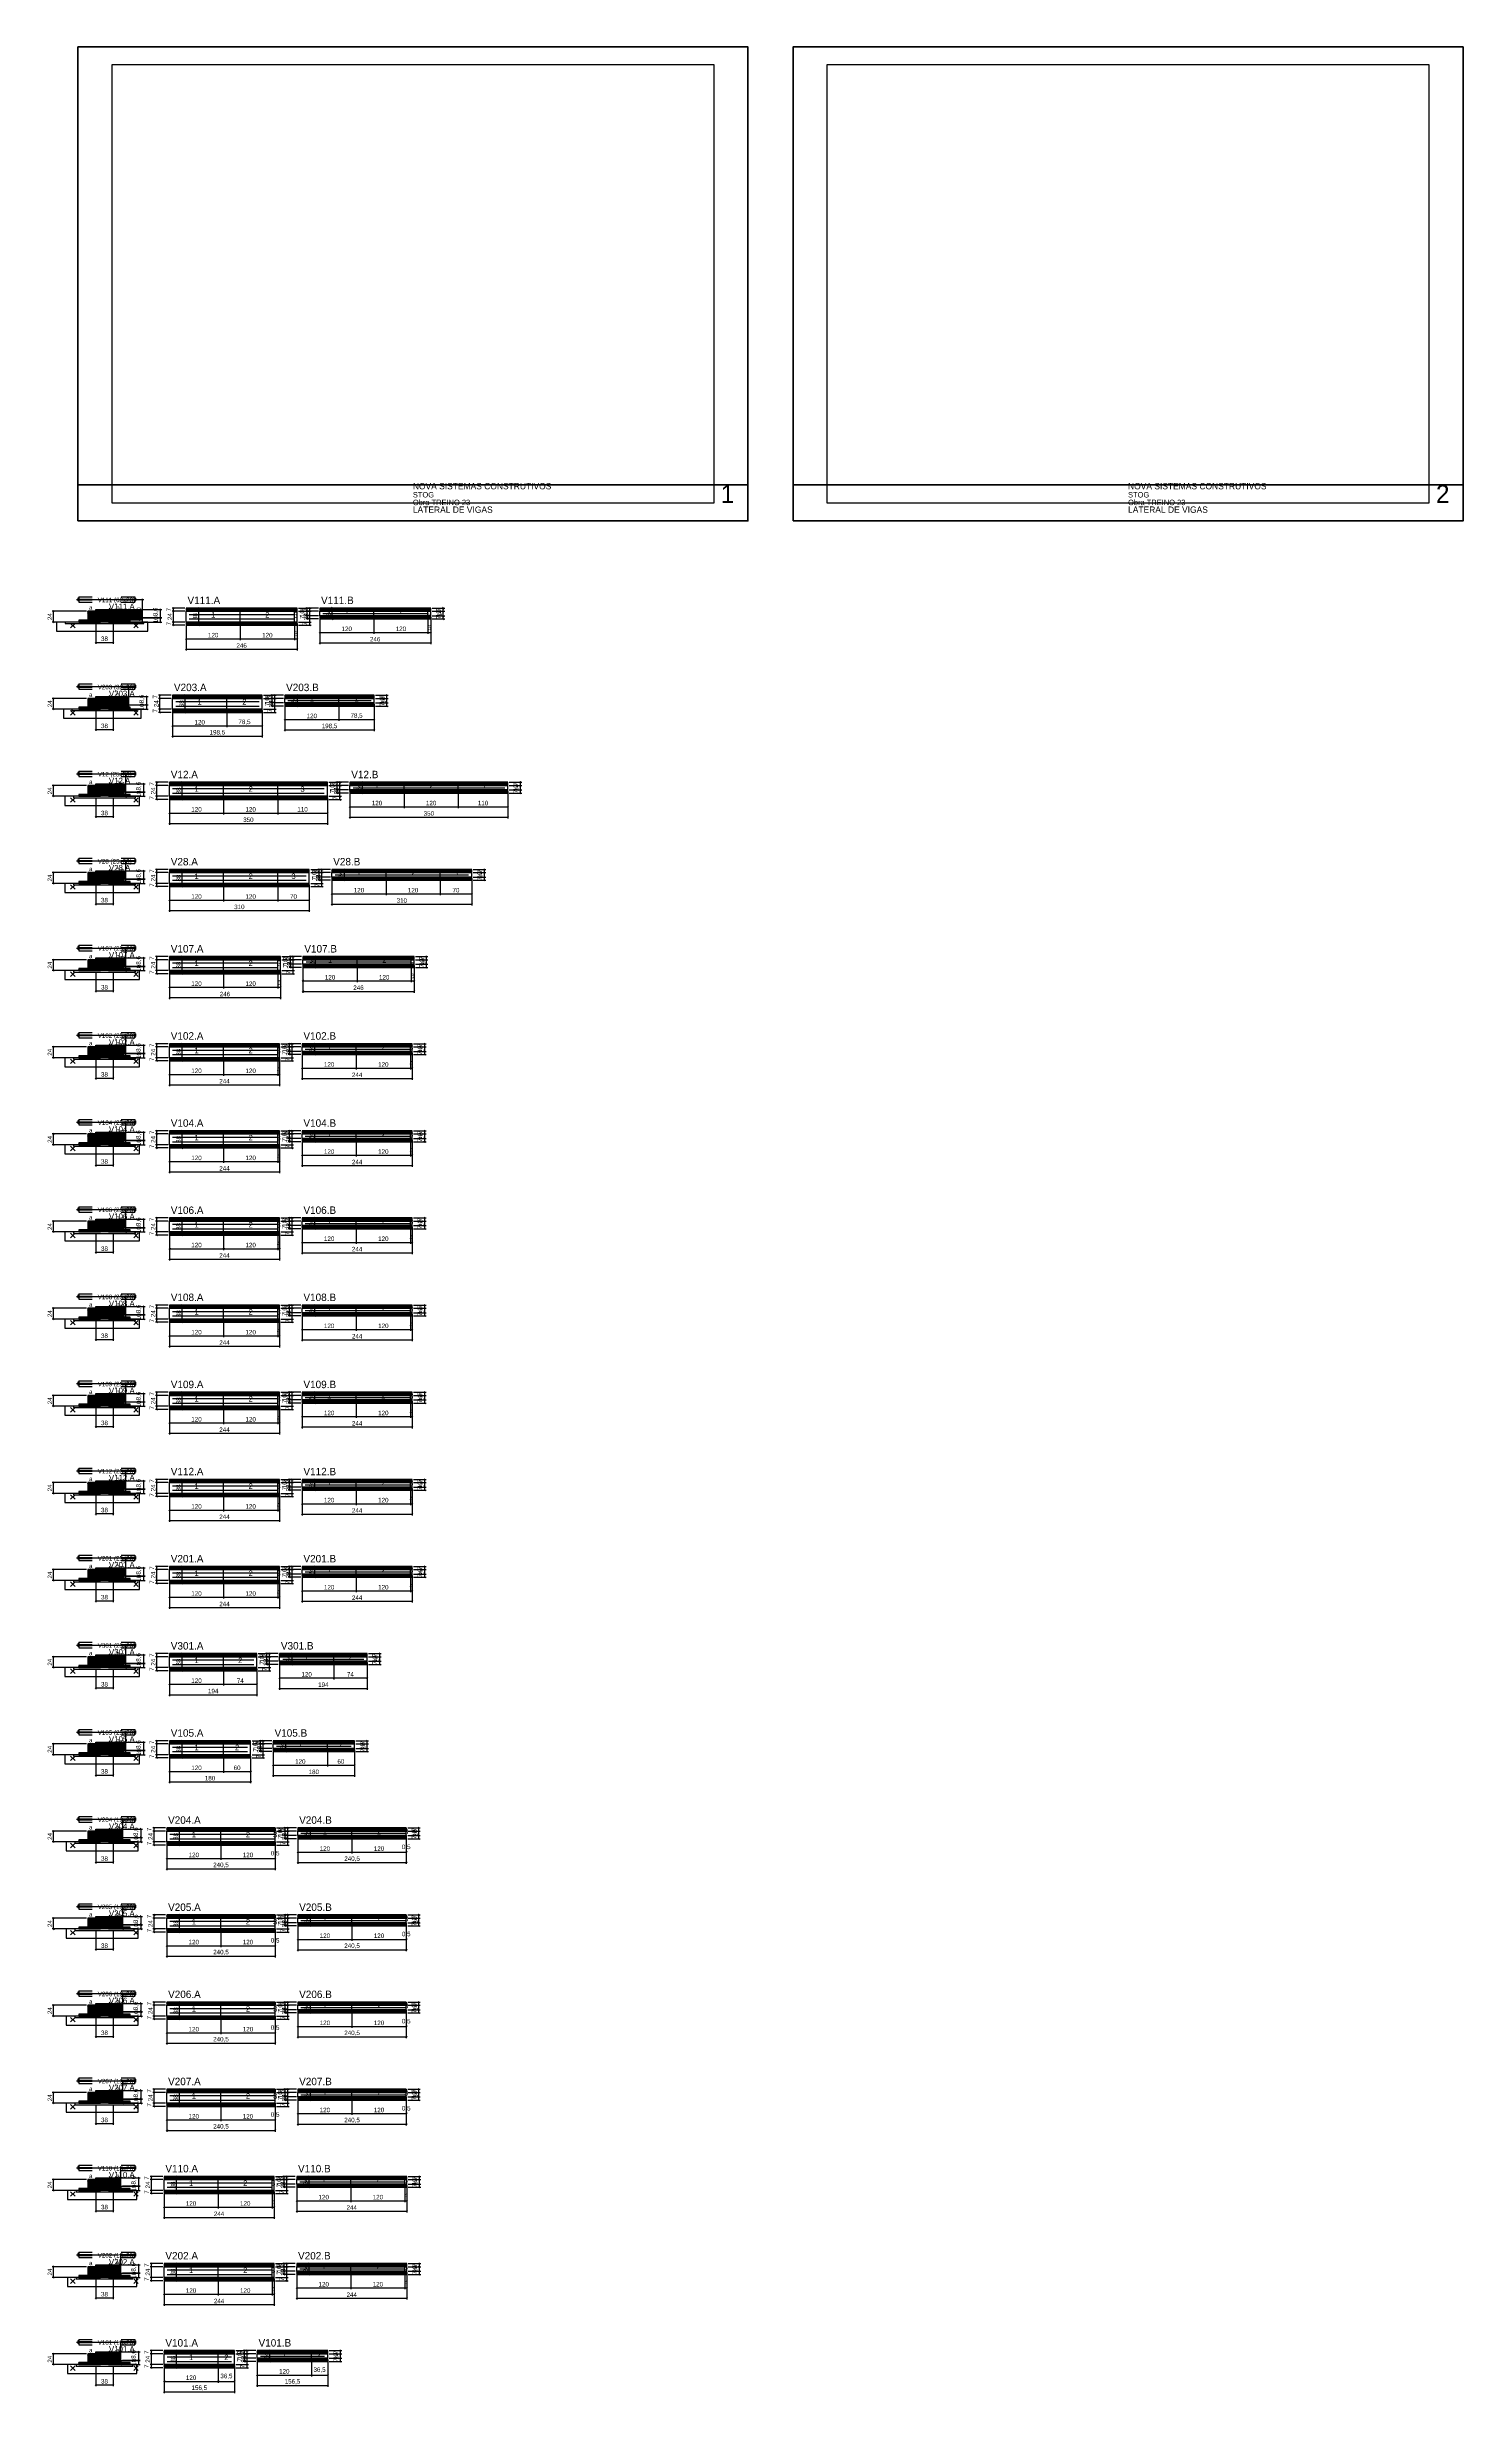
# Model space of a CAD drawing. Extents: x -9000 to 3070, y -3947 to 1250.
# Drawn here: x -69 to 3070, y -3947 to 1250 of the extents above.
import ezdxf
from ezdxf.enums import TextEntityAlignment as Align

# ---------------------------------------------------------------- set-up
doc = ezdxf.new("R2010")
doc.units = 0
for name, color, linetype in [('5', 5, 'Continuous'), ('BARRA_ANCORAGEM', 126, 'Continuous'), ('barrote', 126, 'Continuous'), ('CARIMBO', 255, 'Continuous'), ('CONCRETO', 251, 'Continuous'), ('COTA', 241, 'Continuous'), ('Cota Seção (2x)', 241, 'Continuous'), ('detalhes', 7, 'Continuous'), ('Folhas', 255, 'Continuous'), ('Hachura', 251, 'Continuous'), ('HACHURACONCRETO', 251, 'Continuous'), ('Madeira', 126, 'Continuous'), ('NOMENCLATURA', 7, 'Continuous'), ('Painéis', 200, 'Continuous'), ('presilha', 224, 'Continuous'), ('SARR_2.2x5', 40, 'Continuous'), ('SARR_2.2x7', 40, 'Continuous'), ('SARRAFO_2_2X7', 40, 'Continuous'), ('SCO-___-LAJ', 224, 'Continuous'), ('TENSOR', 224, 'Continuous'), ('Texto Seção', 7, 'Continuous')]:
    doc.layers.add(name, color=color, linetype=linetype)
doc.dimstyles.new('PAINEL', dxfattribs={"dimtxt": 10, "dimasz": 3, "dimexe": 3, "dimexo": 3, "dimgap": 3, "dimtad": 1, "dimblk": 'OBLIQUE', "dimblk1": 'OBLIQUE', "dimcen": 2.5, "dimclrd": 4, "dimclre": 4, "dimclrt": 240, "dimazin": 3, "dimtfac": 1, "dimtmove": 0, "dimatfit": 3})
doc.dimstyles.new('SECAO2X', dxfattribs={"dimtxt": 7, "dimasz": 5, "dimexe": 3, "dimexo": 3, "dimgap": 2, "dimtad": 3, "dimblk": 'OBLIQUE', "dimblk1": 'OBLIQUE', "dimcen": 2.5, "dimclrd": 4, "dimclre": 4, "dimclrt": 1, "dimazin": 3, "dimtfac": 1, "dimtmove": 0, "dimatfit": 3})

# ---------------------------------------------------------------- blocks, each defined once
blk = doc.blocks.new('PAR_ESQ')
for p, q in [((-1, -1), (1, 1)), ((-1, 1), (1, -1))]:
    blk.add_line(p, q)
blk = doc.blocks.new('PAR_FUNDO_ESQ')
for p, q in [((-1, -1), (1, 1)), ((-1, 1), (1, -1))]:
    blk.add_line(p, q)
blk = doc.blocks.new('PAR_FUNDO_DIR')
for p, q in [((-1, -1), (1, 1)), ((-1, 1), (1, -1))]:
    blk.add_line(p, q)
blk = doc.blocks.new('par_int_esq')
for p, q in [((-1, -1), (1, 1)), ((-1, 1), (1, -1))]:
    blk.add_line(p, q)
blk = doc.blocks.new('par_int_dir')
for p, q in [((-1, -1), (1, 1)), ((-1, 1), (1, -1))]:
    blk.add_line(p, q)
blk = doc.blocks.new('_OBLIQUE')
at = {"color": 0, "linetype": 'BYBLOCK'}
blk.add_line((-0.5, -0.5), (0.5, 0.5), dxfattribs=at)

msp = doc.modelspace()

# ---------------------------------------------------------------- hatches: boundary and pattern name
at = {"layer": 'COTA'}
h = msp.add_hatch(dxfattribs=at)
h.set_pattern_fill('ANSI31', scale=0.4)
h.paths.add_polyline_path([(40, -16), (40, 4), (140.5, 4), (140.5, -14.6), (78, -14.6), (78, -16)])
h = msp.add_hatch(dxfattribs=at)
h.set_pattern_fill('ANSI31', scale=0.5)
h.paths.add_polyline_path([(240, 0), (360, 0), (360, 7), (240, 7)])
h = msp.add_hatch(dxfattribs=at)
h.set_pattern_fill('ANSI31', scale=0.5)
h.paths.add_polyline_path([(360, 0), (480, 0), (480, 7), (360, 7)])
h = msp.add_hatch(dxfattribs=at)
h.set_pattern_fill('ANSI31', scale=0.5)
h.paths.add_polyline_path([(480, 0), (486, 0), (486, 7), (480, 7)])
h = msp.add_hatch(dxfattribs=at)
h.set_pattern_fill('ANSI31', scale=0.5)
h.paths.add_polyline_path([(536, 0), (656, 0), (656, 7), (536, 7)])
h = msp.add_hatch(dxfattribs=at)
h.set_pattern_fill('ANSI31', scale=0.5)
h.paths.add_polyline_path([(656, 0), (776, 0), (776, 7), (656, 7)])
h = msp.add_hatch(dxfattribs=at)
h.set_pattern_fill('ANSI31', scale=0.5)
h.paths.add_polyline_path([(776, 0), (782, 0), (782, 7), (776, 7)])
h = msp.add_hatch(dxfattribs=at)
h.set_pattern_fill('ANSI31', scale=0.5)
h.paths.add_polyline_path([(240, -31), (360, -31), (360, -24), (240, -24)])
h = msp.add_hatch(dxfattribs=at)
h.set_pattern_fill('ANSI31', scale=0.5)
h.paths.add_polyline_path([(360, -31), (480, -31), (480, -24), (360, -24)])
h = msp.add_hatch(dxfattribs=at)
h.set_pattern_fill('ANSI31', scale=0.5)
h.paths.add_polyline_path([(480, -31), (486, -31), (486, -24), (480, -24)])
h = msp.add_hatch(dxfattribs=at)
h.set_pattern_fill('ANSI31', scale=0.5)
h.paths.add_polyline_path([(536, -17), (656, -17), (656, -10), (536, -10)])
h = msp.add_hatch(dxfattribs=at)
h.set_pattern_fill('ANSI31', scale=0.5)
h.paths.add_polyline_path([(656, -17), (776, -17), (776, -10), (656, -10)])
h = msp.add_hatch(dxfattribs=at)
h.set_pattern_fill('ANSI31', scale=0.5)
h.paths.add_polyline_path([(776, -17), (782, -17), (782, -10), (776, -10)])
h = msp.add_hatch(dxfattribs=at)
h.set_pattern_fill('ANSI31', scale=0.4)
h.paths.add_polyline_path([(40, -209), (40, -189), (110, -189), (110, -207.6), (78, -207.6), (78, -209)])
h = msp.add_hatch(dxfattribs=at)
h.set_pattern_fill('ANSI31', scale=0.5)
h.paths.add_polyline_path([(210, -193), (330, -193), (330, -186), (210, -186)])
h = msp.add_hatch(dxfattribs=at)
h.set_pattern_fill('ANSI31', scale=0.5)
h.paths.add_polyline_path([(330, -193), (408.5, -193), (408.5, -186), (330, -186)])
h = msp.add_hatch(dxfattribs=at)
h.set_pattern_fill('ANSI31', scale=0.5)
h.paths.add_polyline_path([(458.5, -193), (578.5, -193), (578.5, -186), (458.5, -186)])
h = msp.add_hatch(dxfattribs=at)
h.set_pattern_fill('ANSI31', scale=0.5)
h.paths.add_polyline_path([(458.5, -210), (578.5, -210), (578.5, -203), (458.5, -203)])
h = msp.add_hatch(dxfattribs=at)
h.set_pattern_fill('ANSI31', scale=0.5)
h.paths.add_polyline_path([(578.5, -193), (657, -193), (657, -186), (578.5, -186)])
h = msp.add_hatch(dxfattribs=at)
h.set_pattern_fill('ANSI31', scale=0.5)
h.paths.add_polyline_path([(578.5, -210), (657, -210), (657, -203), (578.5, -203)])
h = msp.add_hatch(dxfattribs=at)
h.set_pattern_fill('ANSI31', scale=0.5)
h.paths.add_polyline_path([(210, -224), (330, -224), (330, -217), (210, -217)])
h = msp.add_hatch(dxfattribs=at)
h.set_pattern_fill('ANSI31', scale=0.5)
h.paths.add_polyline_path([(330, -224), (408.5, -224), (408.5, -217), (330, -217)])
h = msp.add_hatch(dxfattribs=at)
h.set_pattern_fill('ANSI31', scale=0.4)
h.paths.add_polyline_path([(40, -402), (40, -382), (103, -382), (103, -400.6), (78, -400.6), (78, -402)])
h = msp.add_hatch(dxfattribs=at)
h.set_pattern_fill('ANSI31', scale=0.5)
h.paths.add_polyline_path([(203, -386), (323, -386), (323, -379), (203, -379)])
h = msp.add_hatch(dxfattribs=at)
h.set_pattern_fill('ANSI31', scale=0.5)
h.paths.add_polyline_path([(203, -417), (323, -417), (323, -410), (203, -410)])
h = msp.add_hatch(dxfattribs=at)
h.set_pattern_fill('ANSI31', scale=0.5)
h.paths.add_polyline_path([(323, -386), (443, -386), (443, -379), (323, -379)])
h = msp.add_hatch(dxfattribs=at)
h.set_pattern_fill('ANSI31', scale=0.5)
h.paths.add_polyline_path([(323, -417), (443, -417), (443, -410), (323, -410)])
h = msp.add_hatch(dxfattribs=at)
h.set_pattern_fill('ANSI31', scale=0.5)
h.paths.add_polyline_path([(443, -386), (553, -386), (553, -379), (443, -379)])
h = msp.add_hatch(dxfattribs=at)
h.set_pattern_fill('ANSI31', scale=0.5)
h.paths.add_polyline_path([(443, -417), (553, -417), (553, -410), (443, -410)])
h = msp.add_hatch(dxfattribs=at)
h.set_pattern_fill('ANSI31', scale=0.5)
h.paths.add_polyline_path([(603, -386), (723, -386), (723, -379), (603, -379)])
h = msp.add_hatch(dxfattribs=at)
h.set_pattern_fill('ANSI31', scale=0.5)
h.paths.add_polyline_path([(603, -403), (723, -403), (723, -396), (603, -396)])
h = msp.add_hatch(dxfattribs=at)
h.set_pattern_fill('ANSI31', scale=0.5)
h.paths.add_polyline_path([(723, -386), (843, -386), (843, -379), (723, -379)])
h = msp.add_hatch(dxfattribs=at)
h.set_pattern_fill('ANSI31', scale=0.5)
h.paths.add_polyline_path([(723, -403), (843, -403), (843, -396), (723, -396)])
h = msp.add_hatch(dxfattribs=at)
h.set_pattern_fill('ANSI31', scale=0.5)
h.paths.add_polyline_path([(843, -386), (953, -386), (953, -379), (843, -379)])
h = msp.add_hatch(dxfattribs=at)
h.set_pattern_fill('ANSI31', scale=0.5)
h.paths.add_polyline_path([(843, -403), (953, -403), (953, -396), (843, -396)])
h = msp.add_hatch(dxfattribs=at)
h.set_pattern_fill('ANSI31', scale=0.4)
h.paths.add_polyline_path([(40, -595), (40, -575), (103, -575), (103, -593.6), (78, -593.6), (78, -595)])
h = msp.add_hatch(dxfattribs=at)
h.set_pattern_fill('ANSI31', scale=0.5)
h.paths.add_polyline_path([(203, -579), (323, -579), (323, -572), (203, -572)])
h = msp.add_hatch(dxfattribs=at)
h.set_pattern_fill('ANSI31', scale=0.5)
h.paths.add_polyline_path([(203, -610), (323, -610), (323, -603), (203, -603)])
h = msp.add_hatch(dxfattribs=at)
h.set_pattern_fill('ANSI31', scale=0.5)
h.paths.add_polyline_path([(323, -579), (443, -579), (443, -572), (323, -572)])
h = msp.add_hatch(dxfattribs=at)
h.set_pattern_fill('ANSI31', scale=0.5)
h.paths.add_polyline_path([(323, -610), (443, -610), (443, -603), (323, -603)])
h = msp.add_hatch(dxfattribs=at)
h.set_pattern_fill('ANSI31', scale=0.5)
h.paths.add_polyline_path([(443, -579), (513, -579), (513, -572), (443, -572)])
h = msp.add_hatch(dxfattribs=at)
h.set_pattern_fill('ANSI31', scale=0.5)
h.paths.add_polyline_path([(443, -610), (513, -610), (513, -603), (443, -603)])
h = msp.add_hatch(dxfattribs=at)
h.set_pattern_fill('ANSI31', scale=0.5)
h.paths.add_polyline_path([(563, -579), (683, -579), (683, -572), (563, -572)])
h = msp.add_hatch(dxfattribs=at)
h.set_pattern_fill('ANSI31', scale=0.5)
h.paths.add_polyline_path([(563, -596), (683, -596), (683, -589), (563, -589)])
h = msp.add_hatch(dxfattribs=at)
h.set_pattern_fill('ANSI31', scale=0.5)
h.paths.add_polyline_path([(683, -579), (803, -579), (803, -572), (683, -572)])
h = msp.add_hatch(dxfattribs=at)
h.set_pattern_fill('ANSI31', scale=0.5)
h.paths.add_polyline_path([(683, -596), (803, -596), (803, -589), (683, -589)])
h = msp.add_hatch(dxfattribs=at)
h.set_pattern_fill('ANSI31', scale=0.5)
h.paths.add_polyline_path([(803, -579), (873, -579), (873, -572), (803, -572)])
h = msp.add_hatch(dxfattribs=at)
h.set_pattern_fill('ANSI31', scale=0.5)
h.paths.add_polyline_path([(803, -596), (873, -596), (873, -589), (803, -589)])
h = msp.add_hatch(dxfattribs=at)
h.set_pattern_fill('ANSI31', scale=0.4)
h.paths.add_polyline_path([(40, -788), (40, -768), (103, -768), (103, -786.6), (78, -786.6), (78, -788)])
h = msp.add_hatch(dxfattribs=at)
h.set_pattern_fill('ANSI31', scale=0.5)
h.paths.add_polyline_path([(203, -772), (323, -772), (323, -765), (203, -765)])
h = msp.add_hatch(dxfattribs=at)
h.set_pattern_fill('ANSI31', scale=0.5)
h.paths.add_polyline_path([(323, -772), (443, -772), (443, -765), (323, -765)])
h = msp.add_hatch(dxfattribs=at)
h.set_pattern_fill('ANSI31', scale=0.5)
h.paths.add_polyline_path([(443, -772), (449, -772), (449, -765), (443, -765)])
h = msp.add_hatch(dxfattribs=at)
h.set_pattern_fill('ANSI31', scale=0.5)
h.paths.add_polyline_path([(499, -772), (619, -772), (619, -765), (499, -765)])
h = msp.add_hatch(dxfattribs=at)
h.set_pattern_fill('ANSI31', scale=0.5)
h.paths.add_polyline_path([(619, -772), (739, -772), (739, -765), (619, -765)])
h = msp.add_hatch(dxfattribs=at)
h.set_pattern_fill('ANSI31', scale=0.5)
h.paths.add_polyline_path([(739, -772), (745, -772), (745, -765), (739, -765)])
h = msp.add_hatch(dxfattribs=at)
h.set_pattern_fill('ANSI31', scale=0.5)
h.paths.add_polyline_path([(203, -803), (323, -803), (323, -796), (203, -796)])
h = msp.add_hatch(dxfattribs=at)
h.set_pattern_fill('ANSI31', scale=0.5)
h.paths.add_polyline_path([(323, -803), (443, -803), (443, -796), (323, -796)])
h = msp.add_hatch(dxfattribs=at)
h.set_pattern_fill('ANSI31', scale=0.5)
h.paths.add_polyline_path([(443, -803), (449, -803), (449, -796), (443, -796)])
h = msp.add_hatch(dxfattribs=at)
h.set_pattern_fill('ANSI31', scale=0.5)
h.paths.add_polyline_path([(499, -789), (619, -789), (619, -782), (499, -782)])
h = msp.add_hatch(dxfattribs=at)
h.set_pattern_fill('ANSI31', scale=0.5)
h.paths.add_polyline_path([(619, -789), (739, -789), (739, -782), (619, -782)])
h = msp.add_hatch(dxfattribs=at)
h.set_pattern_fill('ANSI31', scale=0.5)
h.paths.add_polyline_path([(739, -789), (745, -789), (745, -782), (739, -782)])
h = msp.add_hatch(dxfattribs=at)
h.set_pattern_fill('ANSI31', scale=0.4)
h.paths.add_polyline_path([(40, -981), (40, -961), (103, -961), (103, -979.6), (78, -979.6), (78, -981)])
h = msp.add_hatch(dxfattribs=at)
h.set_pattern_fill('ANSI31', scale=0.5)
h.paths.add_polyline_path([(203, -965), (323, -965), (323, -958), (203, -958)])
h = msp.add_hatch(dxfattribs=at)
h.set_pattern_fill('ANSI31', scale=0.5)
h.paths.add_polyline_path([(323, -965), (443, -965), (443, -958), (323, -958)])
h = msp.add_hatch(dxfattribs=at)
h.set_pattern_fill('ANSI31', scale=0.5)
h.paths.add_polyline_path([(443, -965), (447, -965), (447, -958), (443, -958)])
h = msp.add_hatch(dxfattribs=at)
h.set_pattern_fill('ANSI31', scale=0.5)
h.paths.add_polyline_path([(497, -965), (617, -965), (617, -958), (497, -958)])
h = msp.add_hatch(dxfattribs=at)
h.set_pattern_fill('ANSI31', scale=0.5)
h.paths.add_polyline_path([(497, -982), (617, -982), (617, -975), (497, -975)])
h = msp.add_hatch(dxfattribs=at)
h.set_pattern_fill('ANSI31', scale=0.5)
h.paths.add_polyline_path([(617, -965), (737, -965), (737, -958), (617, -958)])
h = msp.add_hatch(dxfattribs=at)
h.set_pattern_fill('ANSI31', scale=0.5)
h.paths.add_polyline_path([(617, -982), (737, -982), (737, -975), (617, -975)])
h = msp.add_hatch(dxfattribs=at)
h.set_pattern_fill('ANSI31', scale=0.5)
h.paths.add_polyline_path([(737, -965), (741, -965), (741, -958), (737, -958)])
h = msp.add_hatch(dxfattribs=at)
h.set_pattern_fill('ANSI31', scale=0.5)
h.paths.add_polyline_path([(737, -982), (741, -982), (741, -975), (737, -975)])
h = msp.add_hatch(dxfattribs=at)
h.set_pattern_fill('ANSI31', scale=0.5)
h.paths.add_polyline_path([(203, -996), (323, -996), (323, -989), (203, -989)])
h = msp.add_hatch(dxfattribs=at)
h.set_pattern_fill('ANSI31', scale=0.5)
h.paths.add_polyline_path([(323, -996), (443, -996), (443, -989), (323, -989)])
h = msp.add_hatch(dxfattribs=at)
h.set_pattern_fill('ANSI31', scale=0.5)
h.paths.add_polyline_path([(443, -996), (447, -996), (447, -989), (443, -989)])
h = msp.add_hatch(dxfattribs=at)
h.set_pattern_fill('ANSI31', scale=0.4)
h.paths.add_polyline_path([(40, -1174), (40, -1154), (103, -1154), (103, -1172.6), (78, -1172.6), (78, -1174)])
h = msp.add_hatch(dxfattribs=at)
h.set_pattern_fill('ANSI31', scale=0.5)
h.paths.add_polyline_path([(203, -1158), (323, -1158), (323, -1151), (203, -1151)])
h = msp.add_hatch(dxfattribs=at)
h.set_pattern_fill('ANSI31', scale=0.5)
h.paths.add_polyline_path([(203, -1189), (323, -1189), (323, -1182), (203, -1182)])
h = msp.add_hatch(dxfattribs=at)
h.set_pattern_fill('ANSI31', scale=0.5)
h.paths.add_polyline_path([(323, -1158), (443, -1158), (443, -1151), (323, -1151)])
h = msp.add_hatch(dxfattribs=at)
h.set_pattern_fill('ANSI31', scale=0.5)
h.paths.add_polyline_path([(323, -1189), (443, -1189), (443, -1182), (323, -1182)])
h = msp.add_hatch(dxfattribs=at)
h.set_pattern_fill('ANSI31', scale=0.5)
h.paths.add_polyline_path([(443, -1158), (447, -1158), (447, -1151), (443, -1151)])
h = msp.add_hatch(dxfattribs=at)
h.set_pattern_fill('ANSI31', scale=0.5)
h.paths.add_polyline_path([(443, -1189), (447, -1189), (447, -1182), (443, -1182)])
h = msp.add_hatch(dxfattribs=at)
h.set_pattern_fill('ANSI31', scale=0.5)
h.paths.add_polyline_path([(497, -1158), (617, -1158), (617, -1151), (497, -1151)])
h = msp.add_hatch(dxfattribs=at)
h.set_pattern_fill('ANSI31', scale=0.5)
h.paths.add_polyline_path([(497, -1175), (617, -1175), (617, -1168), (497, -1168)])
h = msp.add_hatch(dxfattribs=at)
h.set_pattern_fill('ANSI31', scale=0.5)
h.paths.add_polyline_path([(617, -1158), (737, -1158), (737, -1151), (617, -1151)])
h = msp.add_hatch(dxfattribs=at)
h.set_pattern_fill('ANSI31', scale=0.5)
h.paths.add_polyline_path([(617, -1175), (737, -1175), (737, -1168), (617, -1168)])
h = msp.add_hatch(dxfattribs=at)
h.set_pattern_fill('ANSI31', scale=0.5)
h.paths.add_polyline_path([(737, -1158), (741, -1158), (741, -1151), (737, -1151)])
h = msp.add_hatch(dxfattribs=at)
h.set_pattern_fill('ANSI31', scale=0.5)
h.paths.add_polyline_path([(737, -1175), (741, -1175), (741, -1168), (737, -1168)])
h = msp.add_hatch(dxfattribs=at)
h.set_pattern_fill('ANSI31', scale=0.4)
h.paths.add_polyline_path([(40, -1367), (40, -1347), (103, -1347), (103, -1365.6), (78, -1365.6), (78, -1367)])
h = msp.add_hatch(dxfattribs=at)
h.set_pattern_fill('ANSI31', scale=0.5)
h.paths.add_polyline_path([(203, -1351), (323, -1351), (323, -1344), (203, -1344)])
h = msp.add_hatch(dxfattribs=at)
h.set_pattern_fill('ANSI31', scale=0.5)
h.paths.add_polyline_path([(323, -1351), (443, -1351), (443, -1344), (323, -1344)])
h = msp.add_hatch(dxfattribs=at)
h.set_pattern_fill('ANSI31', scale=0.5)
h.paths.add_polyline_path([(443, -1351), (447, -1351), (447, -1344), (443, -1344)])
h = msp.add_hatch(dxfattribs=at)
h.set_pattern_fill('ANSI31', scale=0.5)
h.paths.add_polyline_path([(497, -1351), (617, -1351), (617, -1344), (497, -1344)])
h = msp.add_hatch(dxfattribs=at)
h.set_pattern_fill('ANSI31', scale=0.5)
h.paths.add_polyline_path([(617, -1351), (737, -1351), (737, -1344), (617, -1344)])
h = msp.add_hatch(dxfattribs=at)
h.set_pattern_fill('ANSI31', scale=0.5)
h.paths.add_polyline_path([(737, -1351), (741, -1351), (741, -1344), (737, -1344)])
h = msp.add_hatch(dxfattribs=at)
h.set_pattern_fill('ANSI31', scale=0.5)
h.paths.add_polyline_path([(203, -1382), (323, -1382), (323, -1375), (203, -1375)])
h = msp.add_hatch(dxfattribs=at)
h.set_pattern_fill('ANSI31', scale=0.5)
h.paths.add_polyline_path([(323, -1382), (443, -1382), (443, -1375), (323, -1375)])
h = msp.add_hatch(dxfattribs=at)
h.set_pattern_fill('ANSI31', scale=0.5)
h.paths.add_polyline_path([(443, -1382), (447, -1382), (447, -1375), (443, -1375)])
h = msp.add_hatch(dxfattribs=at)
h.set_pattern_fill('ANSI31', scale=0.5)
h.paths.add_polyline_path([(497, -1368), (617, -1368), (617, -1361), (497, -1361)])
h = msp.add_hatch(dxfattribs=at)
h.set_pattern_fill('ANSI31', scale=0.5)
h.paths.add_polyline_path([(617, -1368), (737, -1368), (737, -1361), (617, -1361)])
h = msp.add_hatch(dxfattribs=at)
h.set_pattern_fill('ANSI31', scale=0.5)
h.paths.add_polyline_path([(737, -1368), (741, -1368), (741, -1361), (737, -1361)])
h = msp.add_hatch(dxfattribs=at)
h.set_pattern_fill('ANSI31', scale=0.4)
h.paths.add_polyline_path([(40, -1560), (40, -1540), (103, -1540), (103, -1558.6), (78, -1558.6), (78, -1560)])
h = msp.add_hatch(dxfattribs=at)
h.set_pattern_fill('ANSI31', scale=0.5)
h.paths.add_polyline_path([(203, -1544), (323, -1544), (323, -1537), (203, -1537)])
h = msp.add_hatch(dxfattribs=at)
h.set_pattern_fill('ANSI31', scale=0.5)
h.paths.add_polyline_path([(323, -1544), (443, -1544), (443, -1537), (323, -1537)])
h = msp.add_hatch(dxfattribs=at)
h.set_pattern_fill('ANSI31', scale=0.5)
h.paths.add_polyline_path([(443, -1544), (447, -1544), (447, -1537), (443, -1537)])
h = msp.add_hatch(dxfattribs=at)
h.set_pattern_fill('ANSI31', scale=0.5)
h.paths.add_polyline_path([(497, -1544), (617, -1544), (617, -1537), (497, -1537)])
h = msp.add_hatch(dxfattribs=at)
h.set_pattern_fill('ANSI31', scale=0.5)
h.paths.add_polyline_path([(497, -1561), (617, -1561), (617, -1554), (497, -1554)])
h = msp.add_hatch(dxfattribs=at)
h.set_pattern_fill('ANSI31', scale=0.5)
h.paths.add_polyline_path([(617, -1544), (737, -1544), (737, -1537), (617, -1537)])
h = msp.add_hatch(dxfattribs=at)
h.set_pattern_fill('ANSI31', scale=0.5)
h.paths.add_polyline_path([(617, -1561), (737, -1561), (737, -1554), (617, -1554)])
h = msp.add_hatch(dxfattribs=at)
h.set_pattern_fill('ANSI31', scale=0.5)
h.paths.add_polyline_path([(737, -1544), (741, -1544), (741, -1537), (737, -1537)])
h = msp.add_hatch(dxfattribs=at)
h.set_pattern_fill('ANSI31', scale=0.5)
h.paths.add_polyline_path([(737, -1561), (741, -1561), (741, -1554), (737, -1554)])
h = msp.add_hatch(dxfattribs=at)
h.set_pattern_fill('ANSI31', scale=0.5)
h.paths.add_polyline_path([(203, -1575), (323, -1575), (323, -1568), (203, -1568)])
h = msp.add_hatch(dxfattribs=at)
h.set_pattern_fill('ANSI31', scale=0.5)
h.paths.add_polyline_path([(323, -1575), (443, -1575), (443, -1568), (323, -1568)])
h = msp.add_hatch(dxfattribs=at)
h.set_pattern_fill('ANSI31', scale=0.5)
h.paths.add_polyline_path([(443, -1575), (447, -1575), (447, -1568), (443, -1568)])
h = msp.add_hatch(dxfattribs=at)
h.set_pattern_fill('ANSI31', scale=0.4)
h.paths.add_polyline_path([(40, -1753), (40, -1733), (103, -1733), (103, -1751.6), (78, -1751.6), (78, -1753)])
h = msp.add_hatch(dxfattribs=at)
h.set_pattern_fill('ANSI31', scale=0.5)
h.paths.add_polyline_path([(203, -1737), (323, -1737), (323, -1730), (203, -1730)])
h = msp.add_hatch(dxfattribs=at)
h.set_pattern_fill('ANSI31', scale=0.5)
h.paths.add_polyline_path([(203, -1768), (323, -1768), (323, -1761), (203, -1761)])
h = msp.add_hatch(dxfattribs=at)
h.set_pattern_fill('ANSI31', scale=0.5)
h.paths.add_polyline_path([(323, -1737), (443, -1737), (443, -1730), (323, -1730)])
h = msp.add_hatch(dxfattribs=at)
h.set_pattern_fill('ANSI31', scale=0.5)
h.paths.add_polyline_path([(323, -1768), (443, -1768), (443, -1761), (323, -1761)])
h = msp.add_hatch(dxfattribs=at)
h.set_pattern_fill('ANSI31', scale=0.5)
h.paths.add_polyline_path([(443, -1737), (447, -1737), (447, -1730), (443, -1730)])
h = msp.add_hatch(dxfattribs=at)
h.set_pattern_fill('ANSI31', scale=0.5)
h.paths.add_polyline_path([(443, -1768), (447, -1768), (447, -1761), (443, -1761)])
h = msp.add_hatch(dxfattribs=at)
h.set_pattern_fill('ANSI31', scale=0.5)
h.paths.add_polyline_path([(497, -1737), (617, -1737), (617, -1730), (497, -1730)])
h = msp.add_hatch(dxfattribs=at)
h.set_pattern_fill('ANSI31', scale=0.5)
h.paths.add_polyline_path([(497, -1754), (617, -1754), (617, -1747), (497, -1747)])
h = msp.add_hatch(dxfattribs=at)
h.set_pattern_fill('ANSI31', scale=0.5)
h.paths.add_polyline_path([(617, -1737), (737, -1737), (737, -1730), (617, -1730)])
h = msp.add_hatch(dxfattribs=at)
h.set_pattern_fill('ANSI31', scale=0.5)
h.paths.add_polyline_path([(617, -1754), (737, -1754), (737, -1747), (617, -1747)])
h = msp.add_hatch(dxfattribs=at)
h.set_pattern_fill('ANSI31', scale=0.5)
h.paths.add_polyline_path([(737, -1737), (741, -1737), (741, -1730), (737, -1730)])
h = msp.add_hatch(dxfattribs=at)
h.set_pattern_fill('ANSI31', scale=0.5)
h.paths.add_polyline_path([(737, -1754), (741, -1754), (741, -1747), (737, -1747)])
h = msp.add_hatch(dxfattribs=at)
h.set_pattern_fill('ANSI31', scale=0.4)
h.paths.add_polyline_path([(40, -1946), (40, -1926), (103, -1926), (103, -1944.6), (78, -1944.6), (78, -1946)])
h = msp.add_hatch(dxfattribs=at)
h.set_pattern_fill('ANSI31', scale=0.5)
h.paths.add_polyline_path([(203, -1930), (323, -1930), (323, -1923), (203, -1923)])
h = msp.add_hatch(dxfattribs=at)
h.set_pattern_fill('ANSI31', scale=0.5)
h.paths.add_polyline_path([(203, -1961), (323, -1961), (323, -1954), (203, -1954)])
h = msp.add_hatch(dxfattribs=at)
h.set_pattern_fill('ANSI31', scale=0.5)
h.paths.add_polyline_path([(323, -1930), (443, -1930), (443, -1923), (323, -1923)])
h = msp.add_hatch(dxfattribs=at)
h.set_pattern_fill('ANSI31', scale=0.5)
h.paths.add_polyline_path([(323, -1961), (443, -1961), (443, -1954), (323, -1954)])
h = msp.add_hatch(dxfattribs=at)
h.set_pattern_fill('ANSI31', scale=0.5)
h.paths.add_polyline_path([(443, -1930), (447, -1930), (447, -1923), (443, -1923)])
h = msp.add_hatch(dxfattribs=at)
h.set_pattern_fill('ANSI31', scale=0.5)
h.paths.add_polyline_path([(443, -1961), (447, -1961), (447, -1954), (443, -1954)])
h = msp.add_hatch(dxfattribs=at)
h.set_pattern_fill('ANSI31', scale=0.5)
h.paths.add_polyline_path([(497, -1930), (617, -1930), (617, -1923), (497, -1923)])
h = msp.add_hatch(dxfattribs=at)
h.set_pattern_fill('ANSI31', scale=0.5)
h.paths.add_polyline_path([(497, -1947), (617, -1947), (617, -1940), (497, -1940)])
h = msp.add_hatch(dxfattribs=at)
h.set_pattern_fill('ANSI31', scale=0.5)
h.paths.add_polyline_path([(617, -1930), (737, -1930), (737, -1923), (617, -1923)])
h = msp.add_hatch(dxfattribs=at)
h.set_pattern_fill('ANSI31', scale=0.5)
h.paths.add_polyline_path([(617, -1947), (737, -1947), (737, -1940), (617, -1940)])
h = msp.add_hatch(dxfattribs=at)
h.set_pattern_fill('ANSI31', scale=0.5)
h.paths.add_polyline_path([(737, -1930), (741, -1930), (741, -1923), (737, -1923)])
h = msp.add_hatch(dxfattribs=at)
h.set_pattern_fill('ANSI31', scale=0.5)
h.paths.add_polyline_path([(737, -1947), (741, -1947), (741, -1940), (737, -1940)])
h = msp.add_hatch(dxfattribs=at)
h.set_pattern_fill('ANSI31', scale=0.4)
h.paths.add_polyline_path([(40, -2139), (40, -2119), (103, -2119), (103, -2137.6), (78, -2137.6), (78, -2139)])
h = msp.add_hatch(dxfattribs=at)
h.set_pattern_fill('ANSI31', scale=0.5)
h.paths.add_polyline_path([(203, -2123), (323, -2123), (323, -2116), (203, -2116)])
h = msp.add_hatch(dxfattribs=at)
h.set_pattern_fill('ANSI31', scale=0.5)
h.paths.add_polyline_path([(323, -2123), (443, -2123), (443, -2116), (323, -2116)])
h = msp.add_hatch(dxfattribs=at)
h.set_pattern_fill('ANSI31', scale=0.5)
h.paths.add_polyline_path([(443, -2123), (447, -2123), (447, -2116), (443, -2116)])
h = msp.add_hatch(dxfattribs=at)
h.set_pattern_fill('ANSI31', scale=0.5)
h.paths.add_polyline_path([(497, -2123), (617, -2123), (617, -2116), (497, -2116)])
h = msp.add_hatch(dxfattribs=at)
h.set_pattern_fill('ANSI31', scale=0.5)
h.paths.add_polyline_path([(617, -2123), (737, -2123), (737, -2116), (617, -2116)])
h = msp.add_hatch(dxfattribs=at)
h.set_pattern_fill('ANSI31', scale=0.5)
h.paths.add_polyline_path([(737, -2123), (741, -2123), (741, -2116), (737, -2116)])
h = msp.add_hatch(dxfattribs=at)
h.set_pattern_fill('ANSI31', scale=0.5)
h.paths.add_polyline_path([(203, -2154), (323, -2154), (323, -2147), (203, -2147)])
h = msp.add_hatch(dxfattribs=at)
h.set_pattern_fill('ANSI31', scale=0.5)
h.paths.add_polyline_path([(323, -2154), (443, -2154), (443, -2147), (323, -2147)])
h = msp.add_hatch(dxfattribs=at)
h.set_pattern_fill('ANSI31', scale=0.5)
h.paths.add_polyline_path([(443, -2154), (447, -2154), (447, -2147), (443, -2147)])
h = msp.add_hatch(dxfattribs=at)
h.set_pattern_fill('ANSI31', scale=0.5)
h.paths.add_polyline_path([(497, -2140), (617, -2140), (617, -2133), (497, -2133)])
h = msp.add_hatch(dxfattribs=at)
h.set_pattern_fill('ANSI31', scale=0.5)
h.paths.add_polyline_path([(617, -2140), (737, -2140), (737, -2133), (617, -2133)])
h = msp.add_hatch(dxfattribs=at)
h.set_pattern_fill('ANSI31', scale=0.5)
h.paths.add_polyline_path([(737, -2140), (741, -2140), (741, -2133), (737, -2133)])
h = msp.add_hatch(dxfattribs=at)
h.set_pattern_fill('ANSI31', scale=0.4)
h.paths.add_polyline_path([(40, -2332), (40, -2312), (103, -2312), (103, -2330.6), (78, -2330.6), (78, -2332)])
h = msp.add_hatch(dxfattribs=at)
h.set_pattern_fill('ANSI31', scale=0.5)
h.paths.add_polyline_path([(203, -2316), (323, -2316), (323, -2309), (203, -2309)])
h = msp.add_hatch(dxfattribs=at)
h.set_pattern_fill('ANSI31', scale=0.5)
h.paths.add_polyline_path([(323, -2316), (397, -2316), (397, -2309), (323, -2309)])
h = msp.add_hatch(dxfattribs=at)
h.set_pattern_fill('ANSI31', scale=0.5)
h.paths.add_polyline_path([(447, -2316), (567, -2316), (567, -2309), (447, -2309)])
h = msp.add_hatch(dxfattribs=at)
h.set_pattern_fill('ANSI31', scale=0.5)
h.paths.add_polyline_path([(447, -2333), (567, -2333), (567, -2326), (447, -2326)])
h = msp.add_hatch(dxfattribs=at)
h.set_pattern_fill('ANSI31', scale=0.5)
h.paths.add_polyline_path([(567, -2316), (641, -2316), (641, -2309), (567, -2309)])
h = msp.add_hatch(dxfattribs=at)
h.set_pattern_fill('ANSI31', scale=0.5)
h.paths.add_polyline_path([(567, -2333), (641, -2333), (641, -2326), (567, -2326)])
h = msp.add_hatch(dxfattribs=at)
h.set_pattern_fill('ANSI31', scale=0.5)
h.paths.add_polyline_path([(203, -2347), (323, -2347), (323, -2340), (203, -2340)])
h = msp.add_hatch(dxfattribs=at)
h.set_pattern_fill('ANSI31', scale=0.5)
h.paths.add_polyline_path([(323, -2347), (397, -2347), (397, -2340), (323, -2340)])
h = msp.add_hatch(dxfattribs=at)
h.set_pattern_fill('ANSI31', scale=0.4)
h.paths.add_polyline_path([(40, -2525), (40, -2505), (103, -2505), (103, -2523.6), (78, -2523.6), (78, -2525)])
h = msp.add_hatch(dxfattribs=at)
h.set_pattern_fill('ANSI31', scale=0.5)
h.paths.add_polyline_path([(203, -2509), (323, -2509), (323, -2502), (203, -2502)])
h = msp.add_hatch(dxfattribs=at)
h.set_pattern_fill('ANSI31', scale=0.5)
h.paths.add_polyline_path([(203, -2540), (323, -2540), (323, -2533), (203, -2533)])
h = msp.add_hatch(dxfattribs=at)
h.set_pattern_fill('ANSI31', scale=0.5)
h.paths.add_polyline_path([(323, -2509), (383, -2509), (383, -2502), (323, -2502)])
h = msp.add_hatch(dxfattribs=at)
h.set_pattern_fill('ANSI31', scale=0.5)
h.paths.add_polyline_path([(323, -2540), (383, -2540), (383, -2533), (323, -2533)])
h = msp.add_hatch(dxfattribs=at)
h.set_pattern_fill('ANSI31', scale=0.5)
h.paths.add_polyline_path([(433, -2509), (553, -2509), (553, -2502), (433, -2502)])
h = msp.add_hatch(dxfattribs=at)
h.set_pattern_fill('ANSI31', scale=0.5)
h.paths.add_polyline_path([(433, -2526), (553, -2526), (553, -2519), (433, -2519)])
h = msp.add_hatch(dxfattribs=at)
h.set_pattern_fill('ANSI31', scale=0.5)
h.paths.add_polyline_path([(553, -2509), (613, -2509), (613, -2502), (553, -2502)])
h = msp.add_hatch(dxfattribs=at)
h.set_pattern_fill('ANSI31', scale=0.5)
h.paths.add_polyline_path([(553, -2526), (613, -2526), (613, -2519), (553, -2519)])
h = msp.add_hatch(dxfattribs=at)
h.set_pattern_fill('ANSI31', scale=0.4)
h.paths.add_polyline_path([(40, -2718), (40, -2698), (97, -2698), (97, -2716.6), (78, -2716.6), (78, -2718)])
h = msp.add_hatch(dxfattribs=at)
h.set_pattern_fill('ANSI31', scale=0.5)
h.paths.add_polyline_path([(197, -2702), (317, -2702), (317, -2695), (197, -2695)])
h = msp.add_hatch(dxfattribs=at)
h.set_pattern_fill('ANSI31', scale=0.5)
h.paths.add_polyline_path([(317, -2702), (437, -2702), (437, -2695), (317, -2695)])
h = msp.add_hatch(dxfattribs=at)
h.set_pattern_fill('ANSI31', scale=0.5)
h.paths.add_polyline_path([(437, -2702), (437.5, -2702), (437.5, -2695), (437, -2695)])
h = msp.add_hatch(dxfattribs=at)
h.set_pattern_fill('ANSI31', scale=0.5)
h.paths.add_polyline_path([(487.5, -2702), (607.5, -2702), (607.5, -2695), (487.5, -2695)])
h = msp.add_hatch(dxfattribs=at)
h.set_pattern_fill('ANSI31', scale=0.5)
h.paths.add_polyline_path([(607.5, -2702), (727.5, -2702), (727.5, -2695), (607.5, -2695)])
h = msp.add_hatch(dxfattribs=at)
h.set_pattern_fill('ANSI31', scale=0.5)
h.paths.add_polyline_path([(727.5, -2702), (728, -2702), (728, -2695), (727.5, -2695)])
h = msp.add_hatch(dxfattribs=at)
h.set_pattern_fill('ANSI31', scale=0.5)
h.paths.add_polyline_path([(197, -2733), (317, -2733), (317, -2726), (197, -2726)])
h = msp.add_hatch(dxfattribs=at)
h.set_pattern_fill('ANSI31', scale=0.5)
h.paths.add_polyline_path([(317, -2733), (437, -2733), (437, -2726), (317, -2726)])
h = msp.add_hatch(dxfattribs=at)
h.set_pattern_fill('ANSI31', scale=0.5)
h.paths.add_polyline_path([(437, -2733), (437.5, -2733), (437.5, -2726), (437, -2726)])
h = msp.add_hatch(dxfattribs=at)
h.set_pattern_fill('ANSI31', scale=0.5)
h.paths.add_polyline_path([(487.5, -2719), (607.5, -2719), (607.5, -2712), (487.5, -2712)])
h = msp.add_hatch(dxfattribs=at)
h.set_pattern_fill('ANSI31', scale=0.5)
h.paths.add_polyline_path([(607.5, -2719), (727.5, -2719), (727.5, -2712), (607.5, -2712)])
h = msp.add_hatch(dxfattribs=at)
h.set_pattern_fill('ANSI31', scale=0.5)
h.paths.add_polyline_path([(727.5, -2719), (728, -2719), (728, -2712), (727.5, -2712)])
h = msp.add_hatch(dxfattribs=at)
h.set_pattern_fill('ANSI31', scale=0.4)
h.paths.add_polyline_path([(40, -2911), (40, -2891), (97, -2891), (97, -2909.6), (78, -2909.6), (78, -2911)])
h = msp.add_hatch(dxfattribs=at)
h.set_pattern_fill('ANSI31', scale=0.5)
h.paths.add_polyline_path([(197, -2895), (317, -2895), (317, -2888), (197, -2888)])
h = msp.add_hatch(dxfattribs=at)
h.set_pattern_fill('ANSI31', scale=0.5)
h.paths.add_polyline_path([(317, -2895), (437, -2895), (437, -2888), (317, -2888)])
h = msp.add_hatch(dxfattribs=at)
h.set_pattern_fill('ANSI31', scale=0.5)
h.paths.add_polyline_path([(437, -2895), (437.5, -2895), (437.5, -2888), (437, -2888)])
h = msp.add_hatch(dxfattribs=at)
h.set_pattern_fill('ANSI31', scale=0.5)
h.paths.add_polyline_path([(487.5, -2895), (607.5, -2895), (607.5, -2888), (487.5, -2888)])
h = msp.add_hatch(dxfattribs=at)
h.set_pattern_fill('ANSI31', scale=0.5)
h.paths.add_polyline_path([(487.5, -2912), (607.5, -2912), (607.5, -2905), (487.5, -2905)])
h = msp.add_hatch(dxfattribs=at)
h.set_pattern_fill('ANSI31', scale=0.5)
h.paths.add_polyline_path([(607.5, -2895), (727.5, -2895), (727.5, -2888), (607.5, -2888)])
h = msp.add_hatch(dxfattribs=at)
h.set_pattern_fill('ANSI31', scale=0.5)
h.paths.add_polyline_path([(607.5, -2912), (727.5, -2912), (727.5, -2905), (607.5, -2905)])
h = msp.add_hatch(dxfattribs=at)
h.set_pattern_fill('ANSI31', scale=0.5)
h.paths.add_polyline_path([(727.5, -2895), (728, -2895), (728, -2888), (727.5, -2888)])
h = msp.add_hatch(dxfattribs=at)
h.set_pattern_fill('ANSI31', scale=0.5)
h.paths.add_polyline_path([(727.5, -2912), (728, -2912), (728, -2905), (727.5, -2905)])
h = msp.add_hatch(dxfattribs=at)
h.set_pattern_fill('ANSI31', scale=0.5)
h.paths.add_polyline_path([(197, -2926), (317, -2926), (317, -2919), (197, -2919)])
h = msp.add_hatch(dxfattribs=at)
h.set_pattern_fill('ANSI31', scale=0.5)
h.paths.add_polyline_path([(317, -2926), (437, -2926), (437, -2919), (317, -2919)])
h = msp.add_hatch(dxfattribs=at)
h.set_pattern_fill('ANSI31', scale=0.5)
h.paths.add_polyline_path([(437, -2926), (437.5, -2926), (437.5, -2919), (437, -2919)])
h = msp.add_hatch(dxfattribs=at)
h.set_pattern_fill('ANSI31', scale=0.4)
h.paths.add_polyline_path([(40, -3104), (40, -3084), (97, -3084), (97, -3102.6), (78, -3102.6), (78, -3104)])
h = msp.add_hatch(dxfattribs=at)
h.set_pattern_fill('ANSI31', scale=0.5)
h.paths.add_polyline_path([(197, -3088), (317, -3088), (317, -3081), (197, -3081)])
h = msp.add_hatch(dxfattribs=at)
h.set_pattern_fill('ANSI31', scale=0.5)
h.paths.add_polyline_path([(197, -3119), (317, -3119), (317, -3112), (197, -3112)])
h = msp.add_hatch(dxfattribs=at)
h.set_pattern_fill('ANSI31', scale=0.5)
h.paths.add_polyline_path([(317, -3088), (437, -3088), (437, -3081), (317, -3081)])
h = msp.add_hatch(dxfattribs=at)
h.set_pattern_fill('ANSI31', scale=0.5)
h.paths.add_polyline_path([(317, -3119), (437, -3119), (437, -3112), (317, -3112)])
h = msp.add_hatch(dxfattribs=at)
h.set_pattern_fill('ANSI31', scale=0.5)
h.paths.add_polyline_path([(437, -3088), (437.5, -3088), (437.5, -3081), (437, -3081)])
h = msp.add_hatch(dxfattribs=at)
h.set_pattern_fill('ANSI31', scale=0.5)
h.paths.add_polyline_path([(437, -3119), (437.5, -3119), (437.5, -3112), (437, -3112)])
h = msp.add_hatch(dxfattribs=at)
h.set_pattern_fill('ANSI31', scale=0.5)
h.paths.add_polyline_path([(487.5, -3088), (607.5, -3088), (607.5, -3081), (487.5, -3081)])
h = msp.add_hatch(dxfattribs=at)
h.set_pattern_fill('ANSI31', scale=0.5)
h.paths.add_polyline_path([(487.5, -3105), (607.5, -3105), (607.5, -3098), (487.5, -3098)])
h = msp.add_hatch(dxfattribs=at)
h.set_pattern_fill('ANSI31', scale=0.5)
h.paths.add_polyline_path([(607.5, -3088), (727.5, -3088), (727.5, -3081), (607.5, -3081)])
h = msp.add_hatch(dxfattribs=at)
h.set_pattern_fill('ANSI31', scale=0.5)
h.paths.add_polyline_path([(607.5, -3105), (727.5, -3105), (727.5, -3098), (607.5, -3098)])
h = msp.add_hatch(dxfattribs=at)
h.set_pattern_fill('ANSI31', scale=0.5)
h.paths.add_polyline_path([(727.5, -3088), (728, -3088), (728, -3081), (727.5, -3081)])
h = msp.add_hatch(dxfattribs=at)
h.set_pattern_fill('ANSI31', scale=0.5)
h.paths.add_polyline_path([(727.5, -3105), (728, -3105), (728, -3098), (727.5, -3098)])
h = msp.add_hatch(dxfattribs=at)
h.set_pattern_fill('ANSI31', scale=0.5)
h.paths.add_polyline_path([(197, -3281), (317, -3281), (317, -3274), (197, -3274)])
h = msp.add_hatch(dxfattribs=at)
h.set_pattern_fill('ANSI31', scale=0.5)
h.paths.add_polyline_path([(317, -3281), (437, -3281), (437, -3274), (317, -3274)])
h = msp.add_hatch(dxfattribs=at)
h.set_pattern_fill('ANSI31', scale=0.5)
h.paths.add_polyline_path([(437, -3281), (437.5, -3281), (437.5, -3274), (437, -3274)])
h = msp.add_hatch(dxfattribs=at)
h.set_pattern_fill('ANSI31', scale=0.5)
h.paths.add_polyline_path([(487.5, -3281), (607.5, -3281), (607.5, -3274), (487.5, -3274)])
h = msp.add_hatch(dxfattribs=at)
h.set_pattern_fill('ANSI31', scale=0.5)
h.paths.add_polyline_path([(607.5, -3281), (727.5, -3281), (727.5, -3274), (607.5, -3274)])
h = msp.add_hatch(dxfattribs=at)
h.set_pattern_fill('ANSI31', scale=0.5)
h.paths.add_polyline_path([(727.5, -3281), (728, -3281), (728, -3274), (727.5, -3274)])
h = msp.add_hatch(dxfattribs=at)
h.set_pattern_fill('ANSI31', scale=0.4)
h.paths.add_polyline_path([(40, -3297), (40, -3277), (97, -3277), (97, -3295.6), (78, -3295.6), (78, -3297)])
h = msp.add_hatch(dxfattribs=at)
h.set_pattern_fill('ANSI31', scale=0.5)
h.paths.add_polyline_path([(197, -3312), (317, -3312), (317, -3305), (197, -3305)])
h = msp.add_hatch(dxfattribs=at)
h.set_pattern_fill('ANSI31', scale=0.5)
h.paths.add_polyline_path([(317, -3312), (437, -3312), (437, -3305), (317, -3305)])
h = msp.add_hatch(dxfattribs=at)
h.set_pattern_fill('ANSI31', scale=0.5)
h.paths.add_polyline_path([(437, -3312), (437.5, -3312), (437.5, -3305), (437, -3305)])
h = msp.add_hatch(dxfattribs=at)
h.set_pattern_fill('ANSI31', scale=0.5)
h.paths.add_polyline_path([(487.5, -3298), (607.5, -3298), (607.5, -3291), (487.5, -3291)])
h = msp.add_hatch(dxfattribs=at)
h.set_pattern_fill('ANSI31', scale=0.5)
h.paths.add_polyline_path([(607.5, -3298), (727.5, -3298), (727.5, -3291), (607.5, -3291)])
h = msp.add_hatch(dxfattribs=at)
h.set_pattern_fill('ANSI31', scale=0.5)
h.paths.add_polyline_path([(727.5, -3298), (728, -3298), (728, -3291), (727.5, -3291)])
h = msp.add_hatch(dxfattribs=at)
h.set_pattern_fill('ANSI31', scale=0.4)
h.paths.add_polyline_path([(40, -3490), (40, -3470), (91.98, -3470), (91.98, -3488.6), (78, -3488.6), (78, -3490)])
h = msp.add_hatch(dxfattribs=at)
h.set_pattern_fill('ANSI31', scale=0.5)
h.paths.add_polyline_path([(191, -3474), (311, -3474), (311, -3467), (191, -3467)])
h = msp.add_hatch(dxfattribs=at)
h.set_pattern_fill('ANSI31', scale=0.5)
h.paths.add_polyline_path([(311, -3474), (431, -3474), (431, -3467), (311, -3467)])
h = msp.add_hatch(dxfattribs=at)
h.set_pattern_fill('ANSI31', scale=0.5)
h.paths.add_polyline_path([(431, -3474), (435, -3474), (435, -3467), (431, -3467)])
h = msp.add_hatch(dxfattribs=at)
h.set_pattern_fill('ANSI31', scale=0.5)
h.paths.add_polyline_path([(485, -3474), (605, -3474), (605, -3467), (485, -3467)])
h = msp.add_hatch(dxfattribs=at)
h.set_pattern_fill('ANSI31', scale=0.5)
h.paths.add_polyline_path([(605, -3474), (725, -3474), (725, -3467), (605, -3467)])
h = msp.add_hatch(dxfattribs=at)
h.set_pattern_fill('ANSI31', scale=0.5)
h.paths.add_polyline_path([(725, -3474), (729, -3474), (729, -3467), (725, -3467)])
h = msp.add_hatch(dxfattribs=at)
h.set_pattern_fill('ANSI31', scale=0.5)
h.paths.add_polyline_path([(191, -3505), (311, -3505), (311, -3498), (191, -3498)])
h = msp.add_hatch(dxfattribs=at)
h.set_pattern_fill('ANSI31', scale=0.5)
h.paths.add_polyline_path([(311, -3505), (431, -3505), (431, -3498), (311, -3498)])
h = msp.add_hatch(dxfattribs=at)
h.set_pattern_fill('ANSI31', scale=0.5)
h.paths.add_polyline_path([(431, -3505), (435, -3505), (435, -3498), (431, -3498)])
h = msp.add_hatch(dxfattribs=at)
h.set_pattern_fill('ANSI31', scale=0.5)
h.paths.add_polyline_path([(485, -3491), (605, -3491), (605, -3484), (485, -3484)])
h = msp.add_hatch(dxfattribs=at)
h.set_pattern_fill('ANSI31', scale=0.5)
h.paths.add_polyline_path([(605, -3491), (725, -3491), (725, -3484), (605, -3484)])
h = msp.add_hatch(dxfattribs=at)
h.set_pattern_fill('ANSI31', scale=0.5)
h.paths.add_polyline_path([(725, -3491), (729, -3491), (729, -3484), (725, -3484)])
h = msp.add_hatch(dxfattribs=at)
h.set_pattern_fill('ANSI31', scale=0.4)
h.paths.add_polyline_path([(40, -3683), (40, -3663), (91.98, -3663), (91.98, -3681.6), (78, -3681.6), (78, -3683)])
h = msp.add_hatch(dxfattribs=at)
h.set_pattern_fill('ANSI31', scale=0.5)
h.paths.add_polyline_path([(191, -3667), (311, -3667), (311, -3660), (191, -3660)])
h = msp.add_hatch(dxfattribs=at)
h.set_pattern_fill('ANSI31', scale=0.5)
h.paths.add_polyline_path([(311, -3667), (431, -3667), (431, -3660), (311, -3660)])
h = msp.add_hatch(dxfattribs=at)
h.set_pattern_fill('ANSI31', scale=0.5)
h.paths.add_polyline_path([(431, -3667), (435, -3667), (435, -3660), (431, -3660)])
h = msp.add_hatch(dxfattribs=at)
h.set_pattern_fill('ANSI31', scale=0.5)
h.paths.add_polyline_path([(485, -3667), (605, -3667), (605, -3660), (485, -3660)])
h = msp.add_hatch(dxfattribs=at)
h.set_pattern_fill('ANSI31', scale=0.5)
h.paths.add_polyline_path([(485, -3684), (605, -3684), (605, -3677), (485, -3677)])
h = msp.add_hatch(dxfattribs=at)
h.set_pattern_fill('ANSI31', scale=0.5)
h.paths.add_polyline_path([(605, -3667), (725, -3667), (725, -3660), (605, -3660)])
h = msp.add_hatch(dxfattribs=at)
h.set_pattern_fill('ANSI31', scale=0.5)
h.paths.add_polyline_path([(605, -3684), (725, -3684), (725, -3677), (605, -3677)])
h = msp.add_hatch(dxfattribs=at)
h.set_pattern_fill('ANSI31', scale=0.5)
h.paths.add_polyline_path([(725, -3667), (729, -3667), (729, -3660), (725, -3660)])
h = msp.add_hatch(dxfattribs=at)
h.set_pattern_fill('ANSI31', scale=0.5)
h.paths.add_polyline_path([(725, -3684), (729, -3684), (729, -3677), (725, -3677)])
h = msp.add_hatch(dxfattribs=at)
h.set_pattern_fill('ANSI31', scale=0.5)
h.paths.add_polyline_path([(191, -3698), (311, -3698), (311, -3691), (191, -3691)])
h = msp.add_hatch(dxfattribs=at)
h.set_pattern_fill('ANSI31', scale=0.5)
h.paths.add_polyline_path([(311, -3698), (431, -3698), (431, -3691), (311, -3691)])
h = msp.add_hatch(dxfattribs=at)
h.set_pattern_fill('ANSI31', scale=0.5)
h.paths.add_polyline_path([(431, -3698), (435, -3698), (435, -3691), (431, -3691)])
h = msp.add_hatch(dxfattribs=at)
h.set_pattern_fill('ANSI31', scale=0.4)
h.paths.add_polyline_path([(40, -3876), (40, -3856), (91.98, -3856), (91.98, -3874.6), (78, -3874.6), (78, -3876)])
h = msp.add_hatch(dxfattribs=at)
h.set_pattern_fill('ANSI31', scale=0.5)
h.paths.add_polyline_path([(191, -3860), (311, -3860), (311, -3853), (191, -3853)])
h = msp.add_hatch(dxfattribs=at)
h.set_pattern_fill('ANSI31', scale=0.5)
h.paths.add_polyline_path([(191, -3891), (311, -3891), (311, -3884), (191, -3884)])
h = msp.add_hatch(dxfattribs=at)
h.set_pattern_fill('ANSI31', scale=0.5)
h.paths.add_polyline_path([(311, -3860), (347.5, -3860), (347.5, -3853), (311, -3853)])
h = msp.add_hatch(dxfattribs=at)
h.set_pattern_fill('ANSI31', scale=0.5)
h.paths.add_polyline_path([(311, -3891), (347.5, -3891), (347.5, -3884), (311, -3884)])
h = msp.add_hatch(dxfattribs=at)
h.set_pattern_fill('ANSI31', scale=0.5)
h.paths.add_polyline_path([(397.5, -3860), (517.5, -3860), (517.5, -3853), (397.5, -3853)])
h = msp.add_hatch(dxfattribs=at)
h.set_pattern_fill('ANSI31', scale=0.5)
h.paths.add_polyline_path([(397.5, -3877), (517.5, -3877), (517.5, -3870), (397.5, -3870)])
h = msp.add_hatch(dxfattribs=at)
h.set_pattern_fill('ANSI31', scale=0.5)
h.paths.add_polyline_path([(517.5, -3860), (554, -3860), (554, -3853), (517.5, -3853)])
h = msp.add_hatch(dxfattribs=at)
h.set_pattern_fill('ANSI31', scale=0.5)
h.paths.add_polyline_path([(517.5, -3877), (554, -3877), (554, -3870), (517.5, -3870)])
at = {"layer": 'Hachura'}
h = msp.add_hatch(dxfattribs=at)
h.set_pattern_fill('ANSI31', scale=0.5)
h.paths.add_polyline_path([(22, -24), (36, -24), (36, 0), (22, 0)])
h = msp.add_hatch(dxfattribs=at)
h.set_pattern_fill('ANSI31', scale=0.5)
h.paths.add_polyline_path([(22, -4.4), (36, -4.4), (36, 0), (22, 0)])
h = msp.add_hatch(dxfattribs=at)
h.set_pattern_fill('SOLID')
h.paths.add_polyline_path([(36, -24), (40, -24), (40, 0), (36, 0)])
h = msp.add_hatch(dxfattribs=at)
h.set_pattern_fill('ANSI31', scale=0.5)
h.paths.add_polyline_path([(2, -24), (22, -24), (22, -19.6), (2, -19.6)])
h = msp.add_hatch(dxfattribs=at)
h.set_pattern_fill('SOLID')
h.paths.add_polyline_path([(40, -19.6), (78, -19.6), (78, -16), (40, -16)])
h = msp.add_hatch(dxfattribs=at)
h.set_pattern_fill('ANSI31', scale=0.5)
h.paths.add_polyline_path([(40, -24), (50, -24), (50, -19.6), (40, -19.6)])
h = msp.add_hatch(dxfattribs=at)
h.set_pattern_fill('SOLID')
h.paths.add_polyline_path([(78, -24), (82, -24), (82, -14), (78, -14)])
h = msp.add_hatch(dxfattribs=at)
h.set_pattern_fill('SOLID')
h.paths.add_polyline_path([(78, -14), (140.5, -14), (140.5, -20), (78, -20)])
h = msp.add_hatch(dxfattribs=at)
h.set_pattern_fill('ANSI31', scale=0.5)
h.paths.add_polyline_path([(82, -24), (96, -24), (96, -14), (82, -14)])
h = msp.add_hatch(dxfattribs=at)
h.set_pattern_fill('ANSI31', scale=0.5)
h.paths.add_polyline_path([(82, -18.4), (96, -18.4), (96, -14), (82, -14)])
h = msp.add_hatch(dxfattribs=at)
h.set_pattern_fill('ANSI31', scale=0.5)
h.paths.add_polyline_path([(96, -24), (116, -24), (116, -19.6), (96, -19.6)])
h = msp.add_hatch(dxfattribs=at)
h.set_pattern_fill('ANSI31', scale=0.5)
h.paths.add_polyline_path([(22, -217), (36, -217), (36, -193), (22, -193)])
h = msp.add_hatch(dxfattribs=at)
h.set_pattern_fill('ANSI31', scale=0.5)
h.paths.add_polyline_path([(22, -197.4), (36, -197.4), (36, -193), (22, -193)])
h = msp.add_hatch(dxfattribs=at)
h.set_pattern_fill('SOLID')
h.paths.add_polyline_path([(36, -217), (40, -217), (40, -193), (36, -193)])
h = msp.add_hatch(dxfattribs=at)
h.set_pattern_fill('SOLID')
h.paths.add_polyline_path([(78, -217), (82, -217), (82, -207), (78, -207)])
h = msp.add_hatch(dxfattribs=at)
h.set_pattern_fill('SOLID')
h.paths.add_polyline_path([(78, -207), (110, -207), (110, -213), (78, -213)])
h = msp.add_hatch(dxfattribs=at)
h.set_pattern_fill('ANSI31', scale=0.5)
h.paths.add_polyline_path([(82, -217), (96, -217), (96, -207), (82, -207)])
h = msp.add_hatch(dxfattribs=at)
h.set_pattern_fill('ANSI31', scale=0.5)
h.paths.add_polyline_path([(82, -211.4), (96, -211.4), (96, -207), (82, -207)])
h = msp.add_hatch(dxfattribs=at)
h.set_pattern_fill('ANSI31', scale=0.5)
h.paths.add_polyline_path([(2, -217), (22, -217), (22, -212.6), (2, -212.6)])
h = msp.add_hatch(dxfattribs=at)
h.set_pattern_fill('SOLID')
h.paths.add_polyline_path([(40, -212.6), (78, -212.6), (78, -209), (40, -209)])
h = msp.add_hatch(dxfattribs=at)
h.set_pattern_fill('ANSI31', scale=0.5)
h.paths.add_polyline_path([(40, -217), (50, -217), (50, -212.6), (40, -212.6)])
h = msp.add_hatch(dxfattribs=at)
h.set_pattern_fill('ANSI31', scale=0.5)
h.paths.add_polyline_path([(96, -217), (116, -217), (116, -212.6), (96, -212.6)])
h = msp.add_hatch(dxfattribs=at)
h.set_pattern_fill('ANSI31', scale=0.5)
h.paths.add_polyline_path([(2, -410), (22, -410), (22, -405.6), (2, -405.6)])
h = msp.add_hatch(dxfattribs=at)
h.set_pattern_fill('ANSI31', scale=0.5)
h.paths.add_polyline_path([(22, -410), (36, -410), (36, -386), (22, -386)])
h = msp.add_hatch(dxfattribs=at)
h.set_pattern_fill('ANSI31', scale=0.5)
h.paths.add_polyline_path([(22, -390.4), (36, -390.4), (36, -386), (22, -386)])
h = msp.add_hatch(dxfattribs=at)
h.set_pattern_fill('SOLID')
h.paths.add_polyline_path([(36, -410), (40, -410), (40, -386), (36, -386)])
h = msp.add_hatch(dxfattribs=at)
h.set_pattern_fill('SOLID')
h.paths.add_polyline_path([(40, -405.6), (78, -405.6), (78, -402), (40, -402)])
h = msp.add_hatch(dxfattribs=at)
h.set_pattern_fill('ANSI31', scale=0.5)
h.paths.add_polyline_path([(40, -410), (50, -410), (50, -405.6), (40, -405.6)])
h = msp.add_hatch(dxfattribs=at)
h.set_pattern_fill('SOLID')
h.paths.add_polyline_path([(78, -410), (82, -410), (82, -400), (78, -400)])
h = msp.add_hatch(dxfattribs=at)
h.set_pattern_fill('SOLID')
h.paths.add_polyline_path([(78, -400), (103, -400), (103, -406), (78, -406)])
h = msp.add_hatch(dxfattribs=at)
h.set_pattern_fill('ANSI31', scale=0.5)
h.paths.add_polyline_path([(82, -410), (96, -410), (96, -400), (82, -400)])
h = msp.add_hatch(dxfattribs=at)
h.set_pattern_fill('ANSI31', scale=0.5)
h.paths.add_polyline_path([(82, -404.4), (96, -404.4), (96, -400), (82, -400)])
h = msp.add_hatch(dxfattribs=at)
h.set_pattern_fill('ANSI31', scale=0.5)
h.paths.add_polyline_path([(96, -410), (116, -410), (116, -405.6), (96, -405.6)])
h = msp.add_hatch(dxfattribs=at)
h.set_pattern_fill('ANSI31', scale=0.5)
h.paths.add_polyline_path([(2, -603), (22, -603), (22, -598.6), (2, -598.6)])
h = msp.add_hatch(dxfattribs=at)
h.set_pattern_fill('ANSI31', scale=0.5)
h.paths.add_polyline_path([(22, -603), (36, -603), (36, -579), (22, -579)])
h = msp.add_hatch(dxfattribs=at)
h.set_pattern_fill('ANSI31', scale=0.5)
h.paths.add_polyline_path([(22, -583.4), (36, -583.4), (36, -579), (22, -579)])
h = msp.add_hatch(dxfattribs=at)
h.set_pattern_fill('SOLID')
h.paths.add_polyline_path([(36, -603), (40, -603), (40, -579), (36, -579)])
h = msp.add_hatch(dxfattribs=at)
h.set_pattern_fill('SOLID')
h.paths.add_polyline_path([(40, -598.6), (78, -598.6), (78, -595), (40, -595)])
h = msp.add_hatch(dxfattribs=at)
h.set_pattern_fill('ANSI31', scale=0.5)
h.paths.add_polyline_path([(40, -603), (50, -603), (50, -598.6), (40, -598.6)])
h = msp.add_hatch(dxfattribs=at)
h.set_pattern_fill('SOLID')
h.paths.add_polyline_path([(78, -603), (82, -603), (82, -593), (78, -593)])
h = msp.add_hatch(dxfattribs=at)
h.set_pattern_fill('SOLID')
h.paths.add_polyline_path([(78, -593), (103, -593), (103, -599), (78, -599)])
h = msp.add_hatch(dxfattribs=at)
h.set_pattern_fill('ANSI31', scale=0.5)
h.paths.add_polyline_path([(82, -603), (96, -603), (96, -593), (82, -593)])
h = msp.add_hatch(dxfattribs=at)
h.set_pattern_fill('ANSI31', scale=0.5)
h.paths.add_polyline_path([(82, -597.4), (96, -597.4), (96, -593), (82, -593)])
h = msp.add_hatch(dxfattribs=at)
h.set_pattern_fill('ANSI31', scale=0.5)
h.paths.add_polyline_path([(96, -603), (116, -603), (116, -598.6), (96, -598.6)])
h = msp.add_hatch(dxfattribs=at)
h.set_pattern_fill('ANSI31', scale=0.5)
h.paths.add_polyline_path([(22, -796), (36, -796), (36, -772), (22, -772)])
h = msp.add_hatch(dxfattribs=at)
h.set_pattern_fill('ANSI31', scale=0.5)
h.paths.add_polyline_path([(22, -776.4), (36, -776.4), (36, -772), (22, -772)])
h = msp.add_hatch(dxfattribs=at)
h.set_pattern_fill('SOLID')
h.paths.add_polyline_path([(36, -796), (40, -796), (40, -772), (36, -772)])
h = msp.add_hatch(dxfattribs=at)
h.set_pattern_fill('ANSI31', scale=0.5)
h.paths.add_polyline_path([(2, -796), (22, -796), (22, -791.6), (2, -791.6)])
h = msp.add_hatch(dxfattribs=at)
h.set_pattern_fill('SOLID')
h.paths.add_polyline_path([(40, -791.6), (78, -791.6), (78, -788), (40, -788)])
h = msp.add_hatch(dxfattribs=at)
h.set_pattern_fill('ANSI31', scale=0.5)
h.paths.add_polyline_path([(40, -796), (50, -796), (50, -791.6), (40, -791.6)])
h = msp.add_hatch(dxfattribs=at)
h.set_pattern_fill('SOLID')
h.paths.add_polyline_path([(78, -796), (82, -796), (82, -786), (78, -786)])
h = msp.add_hatch(dxfattribs=at)
h.set_pattern_fill('SOLID')
h.paths.add_polyline_path([(78, -786), (103, -786), (103, -792), (78, -792)])
h = msp.add_hatch(dxfattribs=at)
h.set_pattern_fill('ANSI31', scale=0.5)
h.paths.add_polyline_path([(82, -796), (96, -796), (96, -786), (82, -786)])
h = msp.add_hatch(dxfattribs=at)
h.set_pattern_fill('ANSI31', scale=0.5)
h.paths.add_polyline_path([(82, -790.4), (96, -790.4), (96, -786), (82, -786)])
h = msp.add_hatch(dxfattribs=at)
h.set_pattern_fill('ANSI31', scale=0.5)
h.paths.add_polyline_path([(96, -796), (116, -796), (116, -791.6), (96, -791.6)])
h = msp.add_hatch(dxfattribs=at)
h.set_pattern_fill('ANSI31', scale=0.5)
h.paths.add_polyline_path([(2, -989), (22, -989), (22, -984.6), (2, -984.6)])
h = msp.add_hatch(dxfattribs=at)
h.set_pattern_fill('ANSI31', scale=0.5)
h.paths.add_polyline_path([(22, -989), (36, -989), (36, -965), (22, -965)])
h = msp.add_hatch(dxfattribs=at)
h.set_pattern_fill('ANSI31', scale=0.5)
h.paths.add_polyline_path([(22, -969.4), (36, -969.4), (36, -965), (22, -965)])
h = msp.add_hatch(dxfattribs=at)
h.set_pattern_fill('SOLID')
h.paths.add_polyline_path([(36, -989), (40, -989), (40, -965), (36, -965)])
h = msp.add_hatch(dxfattribs=at)
h.set_pattern_fill('SOLID')
h.paths.add_polyline_path([(40, -984.6), (78, -984.6), (78, -981), (40, -981)])
h = msp.add_hatch(dxfattribs=at)
h.set_pattern_fill('ANSI31', scale=0.5)
h.paths.add_polyline_path([(40, -989), (50, -989), (50, -984.6), (40, -984.6)])
h = msp.add_hatch(dxfattribs=at)
h.set_pattern_fill('SOLID')
h.paths.add_polyline_path([(78, -989), (82, -989), (82, -979), (78, -979)])
h = msp.add_hatch(dxfattribs=at)
h.set_pattern_fill('SOLID')
h.paths.add_polyline_path([(78, -979), (103, -979), (103, -985), (78, -985)])
h = msp.add_hatch(dxfattribs=at)
h.set_pattern_fill('ANSI31', scale=0.5)
h.paths.add_polyline_path([(82, -989), (96, -989), (96, -979), (82, -979)])
h = msp.add_hatch(dxfattribs=at)
h.set_pattern_fill('ANSI31', scale=0.5)
h.paths.add_polyline_path([(82, -983.4), (96, -983.4), (96, -979), (82, -979)])
h = msp.add_hatch(dxfattribs=at)
h.set_pattern_fill('ANSI31', scale=0.5)
h.paths.add_polyline_path([(96, -989), (116, -989), (116, -984.6), (96, -984.6)])
h = msp.add_hatch(dxfattribs=at)
h.set_pattern_fill('ANSI31', scale=0.5)
h.paths.add_polyline_path([(2, -1182), (22, -1182), (22, -1177.6), (2, -1177.6)])
h = msp.add_hatch(dxfattribs=at)
h.set_pattern_fill('ANSI31', scale=0.5)
h.paths.add_polyline_path([(22, -1182), (36, -1182), (36, -1158), (22, -1158)])
h = msp.add_hatch(dxfattribs=at)
h.set_pattern_fill('ANSI31', scale=0.5)
h.paths.add_polyline_path([(22, -1162.4), (36, -1162.4), (36, -1158), (22, -1158)])
h = msp.add_hatch(dxfattribs=at)
h.set_pattern_fill('SOLID')
h.paths.add_polyline_path([(36, -1182), (40, -1182), (40, -1158), (36, -1158)])
h = msp.add_hatch(dxfattribs=at)
h.set_pattern_fill('SOLID')
h.paths.add_polyline_path([(40, -1177.6), (78, -1177.6), (78, -1174), (40, -1174)])
h = msp.add_hatch(dxfattribs=at)
h.set_pattern_fill('ANSI31', scale=0.5)
h.paths.add_polyline_path([(40, -1182), (50, -1182), (50, -1177.6), (40, -1177.6)])
h = msp.add_hatch(dxfattribs=at)
h.set_pattern_fill('SOLID')
h.paths.add_polyline_path([(78, -1182), (82, -1182), (82, -1172), (78, -1172)])
h = msp.add_hatch(dxfattribs=at)
h.set_pattern_fill('SOLID')
h.paths.add_polyline_path([(78, -1172), (103, -1172), (103, -1178), (78, -1178)])
h = msp.add_hatch(dxfattribs=at)
h.set_pattern_fill('ANSI31', scale=0.5)
h.paths.add_polyline_path([(82, -1182), (96, -1182), (96, -1172), (82, -1172)])
h = msp.add_hatch(dxfattribs=at)
h.set_pattern_fill('ANSI31', scale=0.5)
h.paths.add_polyline_path([(82, -1176.4), (96, -1176.4), (96, -1172), (82, -1172)])
h = msp.add_hatch(dxfattribs=at)
h.set_pattern_fill('ANSI31', scale=0.5)
h.paths.add_polyline_path([(96, -1182), (116, -1182), (116, -1177.6), (96, -1177.6)])
h = msp.add_hatch(dxfattribs=at)
h.set_pattern_fill('ANSI31', scale=0.5)
h.paths.add_polyline_path([(22, -1375), (36, -1375), (36, -1351), (22, -1351)])
h = msp.add_hatch(dxfattribs=at)
h.set_pattern_fill('ANSI31', scale=0.5)
h.paths.add_polyline_path([(22, -1355.4), (36, -1355.4), (36, -1351), (22, -1351)])
h = msp.add_hatch(dxfattribs=at)
h.set_pattern_fill('SOLID')
h.paths.add_polyline_path([(36, -1375), (40, -1375), (40, -1351), (36, -1351)])
h = msp.add_hatch(dxfattribs=at)
h.set_pattern_fill('ANSI31', scale=0.5)
h.paths.add_polyline_path([(2, -1375), (22, -1375), (22, -1370.6), (2, -1370.6)])
h = msp.add_hatch(dxfattribs=at)
h.set_pattern_fill('SOLID')
h.paths.add_polyline_path([(40, -1370.6), (78, -1370.6), (78, -1367), (40, -1367)])
h = msp.add_hatch(dxfattribs=at)
h.set_pattern_fill('ANSI31', scale=0.5)
h.paths.add_polyline_path([(40, -1375), (50, -1375), (50, -1370.6), (40, -1370.6)])
h = msp.add_hatch(dxfattribs=at)
h.set_pattern_fill('SOLID')
h.paths.add_polyline_path([(78, -1375), (82, -1375), (82, -1365), (78, -1365)])
h = msp.add_hatch(dxfattribs=at)
h.set_pattern_fill('SOLID')
h.paths.add_polyline_path([(78, -1365), (103, -1365), (103, -1371), (78, -1371)])
h = msp.add_hatch(dxfattribs=at)
h.set_pattern_fill('ANSI31', scale=0.5)
h.paths.add_polyline_path([(82, -1375), (96, -1375), (96, -1365), (82, -1365)])
h = msp.add_hatch(dxfattribs=at)
h.set_pattern_fill('ANSI31', scale=0.5)
h.paths.add_polyline_path([(82, -1369.4), (96, -1369.4), (96, -1365), (82, -1365)])
h = msp.add_hatch(dxfattribs=at)
h.set_pattern_fill('ANSI31', scale=0.5)
h.paths.add_polyline_path([(96, -1375), (116, -1375), (116, -1370.6), (96, -1370.6)])
h = msp.add_hatch(dxfattribs=at)
h.set_pattern_fill('ANSI31', scale=0.5)
h.paths.add_polyline_path([(22, -1568), (36, -1568), (36, -1544), (22, -1544)])
h = msp.add_hatch(dxfattribs=at)
h.set_pattern_fill('ANSI31', scale=0.5)
h.paths.add_polyline_path([(22, -1548.4), (36, -1548.4), (36, -1544), (22, -1544)])
h = msp.add_hatch(dxfattribs=at)
h.set_pattern_fill('SOLID')
h.paths.add_polyline_path([(36, -1568), (40, -1568), (40, -1544), (36, -1544)])
h = msp.add_hatch(dxfattribs=at)
h.set_pattern_fill('SOLID')
h.paths.add_polyline_path([(78, -1568), (82, -1568), (82, -1558), (78, -1558)])
h = msp.add_hatch(dxfattribs=at)
h.set_pattern_fill('SOLID')
h.paths.add_polyline_path([(78, -1558), (103, -1558), (103, -1564), (78, -1564)])
h = msp.add_hatch(dxfattribs=at)
h.set_pattern_fill('ANSI31', scale=0.5)
h.paths.add_polyline_path([(82, -1568), (96, -1568), (96, -1558), (82, -1558)])
h = msp.add_hatch(dxfattribs=at)
h.set_pattern_fill('ANSI31', scale=0.5)
h.paths.add_polyline_path([(82, -1562.4), (96, -1562.4), (96, -1558), (82, -1558)])
h = msp.add_hatch(dxfattribs=at)
h.set_pattern_fill('ANSI31', scale=0.5)
h.paths.add_polyline_path([(2, -1568), (22, -1568), (22, -1563.6), (2, -1563.6)])
h = msp.add_hatch(dxfattribs=at)
h.set_pattern_fill('SOLID')
h.paths.add_polyline_path([(40, -1563.6), (78, -1563.6), (78, -1560), (40, -1560)])
h = msp.add_hatch(dxfattribs=at)
h.set_pattern_fill('ANSI31', scale=0.5)
h.paths.add_polyline_path([(40, -1568), (50, -1568), (50, -1563.6), (40, -1563.6)])
h = msp.add_hatch(dxfattribs=at)
h.set_pattern_fill('ANSI31', scale=0.5)
h.paths.add_polyline_path([(96, -1568), (116, -1568), (116, -1563.6), (96, -1563.6)])
h = msp.add_hatch(dxfattribs=at)
h.set_pattern_fill('ANSI31', scale=0.5)
h.paths.add_polyline_path([(2, -1761), (22, -1761), (22, -1756.6), (2, -1756.6)])
h = msp.add_hatch(dxfattribs=at)
h.set_pattern_fill('ANSI31', scale=0.5)
h.paths.add_polyline_path([(22, -1761), (36, -1761), (36, -1737), (22, -1737)])
h = msp.add_hatch(dxfattribs=at)
h.set_pattern_fill('ANSI31', scale=0.5)
h.paths.add_polyline_path([(22, -1741.4), (36, -1741.4), (36, -1737), (22, -1737)])
h = msp.add_hatch(dxfattribs=at)
h.set_pattern_fill('SOLID')
h.paths.add_polyline_path([(36, -1761), (40, -1761), (40, -1737), (36, -1737)])
h = msp.add_hatch(dxfattribs=at)
h.set_pattern_fill('SOLID')
h.paths.add_polyline_path([(40, -1756.6), (78, -1756.6), (78, -1753), (40, -1753)])
h = msp.add_hatch(dxfattribs=at)
h.set_pattern_fill('ANSI31', scale=0.5)
h.paths.add_polyline_path([(40, -1761), (50, -1761), (50, -1756.6), (40, -1756.6)])
h = msp.add_hatch(dxfattribs=at)
h.set_pattern_fill('SOLID')
h.paths.add_polyline_path([(78, -1761), (82, -1761), (82, -1751), (78, -1751)])
h = msp.add_hatch(dxfattribs=at)
h.set_pattern_fill('SOLID')
h.paths.add_polyline_path([(78, -1751), (103, -1751), (103, -1757), (78, -1757)])
h = msp.add_hatch(dxfattribs=at)
h.set_pattern_fill('ANSI31', scale=0.5)
h.paths.add_polyline_path([(82, -1761), (96, -1761), (96, -1751), (82, -1751)])
h = msp.add_hatch(dxfattribs=at)
h.set_pattern_fill('ANSI31', scale=0.5)
h.paths.add_polyline_path([(82, -1755.4), (96, -1755.4), (96, -1751), (82, -1751)])
h = msp.add_hatch(dxfattribs=at)
h.set_pattern_fill('ANSI31', scale=0.5)
h.paths.add_polyline_path([(96, -1761), (116, -1761), (116, -1756.6), (96, -1756.6)])
h = msp.add_hatch(dxfattribs=at)
h.set_pattern_fill('ANSI31', scale=0.5)
h.paths.add_polyline_path([(2, -1954), (22, -1954), (22, -1949.6), (2, -1949.6)])
h = msp.add_hatch(dxfattribs=at)
h.set_pattern_fill('ANSI31', scale=0.5)
h.paths.add_polyline_path([(22, -1954), (36, -1954), (36, -1930), (22, -1930)])
h = msp.add_hatch(dxfattribs=at)
h.set_pattern_fill('ANSI31', scale=0.5)
h.paths.add_polyline_path([(22, -1934.4), (36, -1934.4), (36, -1930), (22, -1930)])
h = msp.add_hatch(dxfattribs=at)
h.set_pattern_fill('SOLID')
h.paths.add_polyline_path([(36, -1954), (40, -1954), (40, -1930), (36, -1930)])
h = msp.add_hatch(dxfattribs=at)
h.set_pattern_fill('SOLID')
h.paths.add_polyline_path([(40, -1949.6), (78, -1949.6), (78, -1946), (40, -1946)])
h = msp.add_hatch(dxfattribs=at)
h.set_pattern_fill('ANSI31', scale=0.5)
h.paths.add_polyline_path([(40, -1954), (50, -1954), (50, -1949.6), (40, -1949.6)])
h = msp.add_hatch(dxfattribs=at)
h.set_pattern_fill('SOLID')
h.paths.add_polyline_path([(78, -1954), (82, -1954), (82, -1944), (78, -1944)])
h = msp.add_hatch(dxfattribs=at)
h.set_pattern_fill('SOLID')
h.paths.add_polyline_path([(78, -1944), (103, -1944), (103, -1950), (78, -1950)])
h = msp.add_hatch(dxfattribs=at)
h.set_pattern_fill('ANSI31', scale=0.5)
h.paths.add_polyline_path([(82, -1954), (96, -1954), (96, -1944), (82, -1944)])
h = msp.add_hatch(dxfattribs=at)
h.set_pattern_fill('ANSI31', scale=0.5)
h.paths.add_polyline_path([(82, -1948.4), (96, -1948.4), (96, -1944), (82, -1944)])
h = msp.add_hatch(dxfattribs=at)
h.set_pattern_fill('ANSI31', scale=0.5)
h.paths.add_polyline_path([(96, -1954), (116, -1954), (116, -1949.6), (96, -1949.6)])
h = msp.add_hatch(dxfattribs=at)
h.set_pattern_fill('ANSI31', scale=0.5)
h.paths.add_polyline_path([(22, -2147), (36, -2147), (36, -2123), (22, -2123)])
h = msp.add_hatch(dxfattribs=at)
h.set_pattern_fill('ANSI31', scale=0.5)
h.paths.add_polyline_path([(22, -2127.4), (36, -2127.4), (36, -2123), (22, -2123)])
h = msp.add_hatch(dxfattribs=at)
h.set_pattern_fill('SOLID')
h.paths.add_polyline_path([(36, -2147), (40, -2147), (40, -2123), (36, -2123)])
h = msp.add_hatch(dxfattribs=at)
h.set_pattern_fill('ANSI31', scale=0.5)
h.paths.add_polyline_path([(2, -2147), (22, -2147), (22, -2142.6), (2, -2142.6)])
h = msp.add_hatch(dxfattribs=at)
h.set_pattern_fill('SOLID')
h.paths.add_polyline_path([(40, -2142.6), (78, -2142.6), (78, -2139), (40, -2139)])
h = msp.add_hatch(dxfattribs=at)
h.set_pattern_fill('ANSI31', scale=0.5)
h.paths.add_polyline_path([(40, -2147), (50, -2147), (50, -2142.6), (40, -2142.6)])
h = msp.add_hatch(dxfattribs=at)
h.set_pattern_fill('SOLID')
h.paths.add_polyline_path([(78, -2147), (82, -2147), (82, -2137), (78, -2137)])
h = msp.add_hatch(dxfattribs=at)
h.set_pattern_fill('SOLID')
h.paths.add_polyline_path([(78, -2137), (103, -2137), (103, -2143), (78, -2143)])
h = msp.add_hatch(dxfattribs=at)
h.set_pattern_fill('ANSI31', scale=0.5)
h.paths.add_polyline_path([(82, -2147), (96, -2147), (96, -2137), (82, -2137)])
h = msp.add_hatch(dxfattribs=at)
h.set_pattern_fill('ANSI31', scale=0.5)
h.paths.add_polyline_path([(82, -2141.4), (96, -2141.4), (96, -2137), (82, -2137)])
h = msp.add_hatch(dxfattribs=at)
h.set_pattern_fill('ANSI31', scale=0.5)
h.paths.add_polyline_path([(96, -2147), (116, -2147), (116, -2142.6), (96, -2142.6)])
h = msp.add_hatch(dxfattribs=at)
h.set_pattern_fill('ANSI31', scale=0.5)
h.paths.add_polyline_path([(2, -2340), (22, -2340), (22, -2335.6), (2, -2335.6)])
h = msp.add_hatch(dxfattribs=at)
h.set_pattern_fill('ANSI31', scale=0.5)
h.paths.add_polyline_path([(22, -2340), (36, -2340), (36, -2316), (22, -2316)])
h = msp.add_hatch(dxfattribs=at)
h.set_pattern_fill('ANSI31', scale=0.5)
h.paths.add_polyline_path([(22, -2320.4), (36, -2320.4), (36, -2316), (22, -2316)])
h = msp.add_hatch(dxfattribs=at)
h.set_pattern_fill('SOLID')
h.paths.add_polyline_path([(36, -2340), (40, -2340), (40, -2316), (36, -2316)])
h = msp.add_hatch(dxfattribs=at)
h.set_pattern_fill('SOLID')
h.paths.add_polyline_path([(40, -2335.6), (78, -2335.6), (78, -2332), (40, -2332)])
h = msp.add_hatch(dxfattribs=at)
h.set_pattern_fill('ANSI31', scale=0.5)
h.paths.add_polyline_path([(40, -2340), (50, -2340), (50, -2335.6), (40, -2335.6)])
h = msp.add_hatch(dxfattribs=at)
h.set_pattern_fill('SOLID')
h.paths.add_polyline_path([(78, -2340), (82, -2340), (82, -2330), (78, -2330)])
h = msp.add_hatch(dxfattribs=at)
h.set_pattern_fill('SOLID')
h.paths.add_polyline_path([(78, -2330), (103, -2330), (103, -2336), (78, -2336)])
h = msp.add_hatch(dxfattribs=at)
h.set_pattern_fill('ANSI31', scale=0.5)
h.paths.add_polyline_path([(82, -2340), (96, -2340), (96, -2330), (82, -2330)])
h = msp.add_hatch(dxfattribs=at)
h.set_pattern_fill('ANSI31', scale=0.5)
h.paths.add_polyline_path([(82, -2334.4), (96, -2334.4), (96, -2330), (82, -2330)])
h = msp.add_hatch(dxfattribs=at)
h.set_pattern_fill('ANSI31', scale=0.5)
h.paths.add_polyline_path([(96, -2340), (116, -2340), (116, -2335.6), (96, -2335.6)])
h = msp.add_hatch(dxfattribs=at)
h.set_pattern_fill('ANSI31', scale=0.5)
h.paths.add_polyline_path([(2, -2533), (22, -2533), (22, -2528.6), (2, -2528.6)])
h = msp.add_hatch(dxfattribs=at)
h.set_pattern_fill('ANSI31', scale=0.5)
h.paths.add_polyline_path([(22, -2533), (36, -2533), (36, -2509), (22, -2509)])
h = msp.add_hatch(dxfattribs=at)
h.set_pattern_fill('ANSI31', scale=0.5)
h.paths.add_polyline_path([(22, -2513.4), (36, -2513.4), (36, -2509), (22, -2509)])
h = msp.add_hatch(dxfattribs=at)
h.set_pattern_fill('SOLID')
h.paths.add_polyline_path([(36, -2533), (40, -2533), (40, -2509), (36, -2509)])
h = msp.add_hatch(dxfattribs=at)
h.set_pattern_fill('SOLID')
h.paths.add_polyline_path([(40, -2528.6), (78, -2528.6), (78, -2525), (40, -2525)])
h = msp.add_hatch(dxfattribs=at)
h.set_pattern_fill('ANSI31', scale=0.5)
h.paths.add_polyline_path([(40, -2533), (50, -2533), (50, -2528.6), (40, -2528.6)])
h = msp.add_hatch(dxfattribs=at)
h.set_pattern_fill('SOLID')
h.paths.add_polyline_path([(78, -2533), (82, -2533), (82, -2523), (78, -2523)])
h = msp.add_hatch(dxfattribs=at)
h.set_pattern_fill('SOLID')
h.paths.add_polyline_path([(78, -2523), (103, -2523), (103, -2529), (78, -2529)])
h = msp.add_hatch(dxfattribs=at)
h.set_pattern_fill('ANSI31', scale=0.5)
h.paths.add_polyline_path([(82, -2533), (96, -2533), (96, -2523), (82, -2523)])
h = msp.add_hatch(dxfattribs=at)
h.set_pattern_fill('ANSI31', scale=0.5)
h.paths.add_polyline_path([(82, -2527.4), (96, -2527.4), (96, -2523), (82, -2523)])
h = msp.add_hatch(dxfattribs=at)
h.set_pattern_fill('ANSI31', scale=0.5)
h.paths.add_polyline_path([(96, -2533), (116, -2533), (116, -2528.6), (96, -2528.6)])
h = msp.add_hatch(dxfattribs=at)
h.set_pattern_fill('ANSI31', scale=0.5)
h.paths.add_polyline_path([(22, -2726), (36, -2726), (36, -2702), (22, -2702)])
h = msp.add_hatch(dxfattribs=at)
h.set_pattern_fill('ANSI31', scale=0.5)
h.paths.add_polyline_path([(22, -2706.4), (36, -2706.4), (36, -2702), (22, -2702)])
h = msp.add_hatch(dxfattribs=at)
h.set_pattern_fill('SOLID')
h.paths.add_polyline_path([(36, -2726), (40, -2726), (40, -2702), (36, -2702)])
h = msp.add_hatch(dxfattribs=at)
h.set_pattern_fill('ANSI31', scale=0.5)
h.paths.add_polyline_path([(2, -2726), (22, -2726), (22, -2721.6), (2, -2721.6)])
h = msp.add_hatch(dxfattribs=at)
h.set_pattern_fill('SOLID')
h.paths.add_polyline_path([(40, -2721.6), (78, -2721.6), (78, -2718), (40, -2718)])
h = msp.add_hatch(dxfattribs=at)
h.set_pattern_fill('ANSI31', scale=0.5)
h.paths.add_polyline_path([(40, -2726), (50, -2726), (50, -2721.6), (40, -2721.6)])
h = msp.add_hatch(dxfattribs=at)
h.set_pattern_fill('SOLID')
h.paths.add_polyline_path([(78, -2726), (82, -2726), (82, -2716), (78, -2716)])
h = msp.add_hatch(dxfattribs=at)
h.set_pattern_fill('SOLID')
h.paths.add_polyline_path([(78, -2716), (97, -2716), (97, -2722), (78, -2722)])
h = msp.add_hatch(dxfattribs=at)
h.set_pattern_fill('ANSI31', scale=0.5)
h.paths.add_polyline_path([(82, -2726), (96, -2726), (96, -2716), (82, -2716)])
h = msp.add_hatch(dxfattribs=at)
h.set_pattern_fill('ANSI31', scale=0.5)
h.paths.add_polyline_path([(82, -2720.4), (96, -2720.4), (96, -2716), (82, -2716)])
h = msp.add_hatch(dxfattribs=at)
h.set_pattern_fill('ANSI31', scale=0.5)
h.paths.add_polyline_path([(96, -2726), (116, -2726), (116, -2721.6), (96, -2721.6)])
h = msp.add_hatch(dxfattribs=at)
h.set_pattern_fill('ANSI31', scale=0.5)
h.paths.add_polyline_path([(22, -2919), (36, -2919), (36, -2895), (22, -2895)])
h = msp.add_hatch(dxfattribs=at)
h.set_pattern_fill('ANSI31', scale=0.5)
h.paths.add_polyline_path([(22, -2899.4), (36, -2899.4), (36, -2895), (22, -2895)])
h = msp.add_hatch(dxfattribs=at)
h.set_pattern_fill('SOLID')
h.paths.add_polyline_path([(36, -2919), (40, -2919), (40, -2895), (36, -2895)])
h = msp.add_hatch(dxfattribs=at)
h.set_pattern_fill('SOLID')
h.paths.add_polyline_path([(78, -2919), (82, -2919), (82, -2909), (78, -2909)])
h = msp.add_hatch(dxfattribs=at)
h.set_pattern_fill('SOLID')
h.paths.add_polyline_path([(78, -2909), (97, -2909), (97, -2915), (78, -2915)])
h = msp.add_hatch(dxfattribs=at)
h.set_pattern_fill('ANSI31', scale=0.5)
h.paths.add_polyline_path([(82, -2919), (96, -2919), (96, -2909), (82, -2909)])
h = msp.add_hatch(dxfattribs=at)
h.set_pattern_fill('ANSI31', scale=0.5)
h.paths.add_polyline_path([(82, -2913.4), (96, -2913.4), (96, -2909), (82, -2909)])
h = msp.add_hatch(dxfattribs=at)
h.set_pattern_fill('ANSI31', scale=0.5)
h.paths.add_polyline_path([(2, -2919), (22, -2919), (22, -2914.6), (2, -2914.6)])
h = msp.add_hatch(dxfattribs=at)
h.set_pattern_fill('SOLID')
h.paths.add_polyline_path([(40, -2914.6), (78, -2914.6), (78, -2911), (40, -2911)])
h = msp.add_hatch(dxfattribs=at)
h.set_pattern_fill('ANSI31', scale=0.5)
h.paths.add_polyline_path([(40, -2919), (50, -2919), (50, -2914.6), (40, -2914.6)])
h = msp.add_hatch(dxfattribs=at)
h.set_pattern_fill('ANSI31', scale=0.5)
h.paths.add_polyline_path([(96, -2919), (116, -2919), (116, -2914.6), (96, -2914.6)])
h = msp.add_hatch(dxfattribs=at)
h.set_pattern_fill('ANSI31', scale=0.5)
h.paths.add_polyline_path([(2, -3112), (22, -3112), (22, -3107.6), (2, -3107.6)])
h = msp.add_hatch(dxfattribs=at)
h.set_pattern_fill('ANSI31', scale=0.5)
h.paths.add_polyline_path([(22, -3112), (36, -3112), (36, -3088), (22, -3088)])
h = msp.add_hatch(dxfattribs=at)
h.set_pattern_fill('ANSI31', scale=0.5)
h.paths.add_polyline_path([(22, -3092.4), (36, -3092.4), (36, -3088), (22, -3088)])
h = msp.add_hatch(dxfattribs=at)
h.set_pattern_fill('SOLID')
h.paths.add_polyline_path([(36, -3112), (40, -3112), (40, -3088), (36, -3088)])
h = msp.add_hatch(dxfattribs=at)
h.set_pattern_fill('SOLID')
h.paths.add_polyline_path([(40, -3107.6), (78, -3107.6), (78, -3104), (40, -3104)])
h = msp.add_hatch(dxfattribs=at)
h.set_pattern_fill('ANSI31', scale=0.5)
h.paths.add_polyline_path([(40, -3112), (50, -3112), (50, -3107.6), (40, -3107.6)])
h = msp.add_hatch(dxfattribs=at)
h.set_pattern_fill('SOLID')
h.paths.add_polyline_path([(78, -3112), (82, -3112), (82, -3102), (78, -3102)])
h = msp.add_hatch(dxfattribs=at)
h.set_pattern_fill('SOLID')
h.paths.add_polyline_path([(78, -3102), (97, -3102), (97, -3108), (78, -3108)])
h = msp.add_hatch(dxfattribs=at)
h.set_pattern_fill('ANSI31', scale=0.5)
h.paths.add_polyline_path([(82, -3112), (96, -3112), (96, -3102), (82, -3102)])
h = msp.add_hatch(dxfattribs=at)
h.set_pattern_fill('ANSI31', scale=0.5)
h.paths.add_polyline_path([(82, -3106.4), (96, -3106.4), (96, -3102), (82, -3102)])
h = msp.add_hatch(dxfattribs=at)
h.set_pattern_fill('ANSI31', scale=0.5)
h.paths.add_polyline_path([(96, -3112), (116, -3112), (116, -3107.6), (96, -3107.6)])
h = msp.add_hatch(dxfattribs=at)
h.set_pattern_fill('ANSI31', scale=0.5)
h.paths.add_polyline_path([(2, -3305), (22, -3305), (22, -3300.6), (2, -3300.6)])
h = msp.add_hatch(dxfattribs=at)
h.set_pattern_fill('ANSI31', scale=0.5)
h.paths.add_polyline_path([(22, -3305), (36, -3305), (36, -3281), (22, -3281)])
h = msp.add_hatch(dxfattribs=at)
h.set_pattern_fill('ANSI31', scale=0.5)
h.paths.add_polyline_path([(22, -3285.4), (36, -3285.4), (36, -3281), (22, -3281)])
h = msp.add_hatch(dxfattribs=at)
h.set_pattern_fill('SOLID')
h.paths.add_polyline_path([(36, -3305), (40, -3305), (40, -3281), (36, -3281)])
h = msp.add_hatch(dxfattribs=at)
h.set_pattern_fill('SOLID')
h.paths.add_polyline_path([(40, -3300.6), (78, -3300.6), (78, -3297), (40, -3297)])
h = msp.add_hatch(dxfattribs=at)
h.set_pattern_fill('ANSI31', scale=0.5)
h.paths.add_polyline_path([(40, -3305), (50, -3305), (50, -3300.6), (40, -3300.6)])
h = msp.add_hatch(dxfattribs=at)
h.set_pattern_fill('SOLID')
h.paths.add_polyline_path([(78, -3305), (82, -3305), (82, -3295), (78, -3295)])
h = msp.add_hatch(dxfattribs=at)
h.set_pattern_fill('SOLID')
h.paths.add_polyline_path([(78, -3295), (97, -3295), (97, -3301), (78, -3301)])
h = msp.add_hatch(dxfattribs=at)
h.set_pattern_fill('ANSI31', scale=0.5)
h.paths.add_polyline_path([(82, -3305), (96, -3305), (96, -3295), (82, -3295)])
h = msp.add_hatch(dxfattribs=at)
h.set_pattern_fill('ANSI31', scale=0.5)
h.paths.add_polyline_path([(82, -3299.4), (96, -3299.4), (96, -3295), (82, -3295)])
h = msp.add_hatch(dxfattribs=at)
h.set_pattern_fill('ANSI31', scale=0.5)
h.paths.add_polyline_path([(96, -3305), (116, -3305), (116, -3300.6), (96, -3300.6)])
h = msp.add_hatch(dxfattribs=at)
h.set_pattern_fill('ANSI31', scale=0.5)
h.paths.add_polyline_path([(22, -3498), (36, -3498), (36, -3474), (22, -3474)])
h = msp.add_hatch(dxfattribs=at)
h.set_pattern_fill('ANSI31', scale=0.5)
h.paths.add_polyline_path([(22, -3478.4), (36, -3478.4), (36, -3474), (22, -3474)])
h = msp.add_hatch(dxfattribs=at)
h.set_pattern_fill('SOLID')
h.paths.add_polyline_path([(36, -3498), (40, -3498), (40, -3474), (36, -3474)])
h = msp.add_hatch(dxfattribs=at)
h.set_pattern_fill('ANSI31', scale=0.5)
h.paths.add_polyline_path([(2, -3498), (22, -3498), (22, -3493.6), (2, -3493.6)])
h = msp.add_hatch(dxfattribs=at)
h.set_pattern_fill('SOLID')
h.paths.add_polyline_path([(40, -3493.6), (78, -3493.6), (78, -3490), (40, -3490)])
h = msp.add_hatch(dxfattribs=at)
h.set_pattern_fill('ANSI31', scale=0.5)
h.paths.add_polyline_path([(40, -3498), (50, -3498), (50, -3493.6), (40, -3493.6)])
h = msp.add_hatch(dxfattribs=at)
h.set_pattern_fill('SOLID')
h.paths.add_polyline_path([(78, -3498), (82, -3498), (82, -3488), (78, -3488)])
h = msp.add_hatch(dxfattribs=at)
h.set_pattern_fill('SOLID')
h.paths.add_polyline_path([(78, -3488), (91.98, -3488), (91.98, -3494), (78, -3494)])
h = msp.add_hatch(dxfattribs=at)
h.set_pattern_fill('ANSI31', scale=0.5)
h.paths.add_polyline_path([(82, -3498), (96, -3498), (96, -3488), (82, -3488)])
h = msp.add_hatch(dxfattribs=at)
h.set_pattern_fill('ANSI31', scale=0.5)
h.paths.add_polyline_path([(82, -3492.4), (96, -3492.4), (96, -3488), (82, -3488)])
h = msp.add_hatch(dxfattribs=at)
h.set_pattern_fill('ANSI31', scale=0.5)
h.paths.add_polyline_path([(96, -3498), (116, -3498), (116, -3493.6), (96, -3493.6)])
h = msp.add_hatch(dxfattribs=at)
h.set_pattern_fill('ANSI31', scale=0.5)
h.paths.add_polyline_path([(2, -3691), (22, -3691), (22, -3686.6), (2, -3686.6)])
h = msp.add_hatch(dxfattribs=at)
h.set_pattern_fill('ANSI31', scale=0.5)
h.paths.add_polyline_path([(22, -3691), (36, -3691), (36, -3667), (22, -3667)])
h = msp.add_hatch(dxfattribs=at)
h.set_pattern_fill('ANSI31', scale=0.5)
h.paths.add_polyline_path([(22, -3671.4), (36, -3671.4), (36, -3667), (22, -3667)])
h = msp.add_hatch(dxfattribs=at)
h.set_pattern_fill('SOLID')
h.paths.add_polyline_path([(36, -3691), (40, -3691), (40, -3667), (36, -3667)])
h = msp.add_hatch(dxfattribs=at)
h.set_pattern_fill('SOLID')
h.paths.add_polyline_path([(40, -3686.6), (78, -3686.6), (78, -3683), (40, -3683)])
h = msp.add_hatch(dxfattribs=at)
h.set_pattern_fill('ANSI31', scale=0.5)
h.paths.add_polyline_path([(40, -3691), (50, -3691), (50, -3686.6), (40, -3686.6)])
h = msp.add_hatch(dxfattribs=at)
h.set_pattern_fill('SOLID')
h.paths.add_polyline_path([(78, -3691), (82, -3691), (82, -3681), (78, -3681)])
h = msp.add_hatch(dxfattribs=at)
h.set_pattern_fill('SOLID')
h.paths.add_polyline_path([(78, -3681), (91.98, -3681), (91.98, -3687), (78, -3687)])
h = msp.add_hatch(dxfattribs=at)
h.set_pattern_fill('ANSI31', scale=0.5)
h.paths.add_polyline_path([(82, -3691), (96, -3691), (96, -3681), (82, -3681)])
h = msp.add_hatch(dxfattribs=at)
h.set_pattern_fill('ANSI31', scale=0.5)
h.paths.add_polyline_path([(82, -3685.4), (96, -3685.4), (96, -3681), (82, -3681)])
h = msp.add_hatch(dxfattribs=at)
h.set_pattern_fill('ANSI31', scale=0.5)
h.paths.add_polyline_path([(96, -3691), (116, -3691), (116, -3686.6), (96, -3686.6)])
h = msp.add_hatch(dxfattribs=at)
h.set_pattern_fill('ANSI31', scale=0.5)
h.paths.add_polyline_path([(2, -3884), (22, -3884), (22, -3879.6), (2, -3879.6)])
h = msp.add_hatch(dxfattribs=at)
h.set_pattern_fill('ANSI31', scale=0.5)
h.paths.add_polyline_path([(22, -3884), (36, -3884), (36, -3860), (22, -3860)])
h = msp.add_hatch(dxfattribs=at)
h.set_pattern_fill('ANSI31', scale=0.5)
h.paths.add_polyline_path([(22, -3864.4), (36, -3864.4), (36, -3860), (22, -3860)])
h = msp.add_hatch(dxfattribs=at)
h.set_pattern_fill('SOLID')
h.paths.add_polyline_path([(36, -3884), (40, -3884), (40, -3860), (36, -3860)])
h = msp.add_hatch(dxfattribs=at)
h.set_pattern_fill('SOLID')
h.paths.add_polyline_path([(40, -3879.6), (78, -3879.6), (78, -3876), (40, -3876)])
h = msp.add_hatch(dxfattribs=at)
h.set_pattern_fill('ANSI31', scale=0.5)
h.paths.add_polyline_path([(40, -3884), (50, -3884), (50, -3879.6), (40, -3879.6)])
h = msp.add_hatch(dxfattribs=at)
h.set_pattern_fill('SOLID')
h.paths.add_polyline_path([(78, -3884), (82, -3884), (82, -3874), (78, -3874)])
h = msp.add_hatch(dxfattribs=at)
h.set_pattern_fill('SOLID')
h.paths.add_polyline_path([(78, -3874), (91.98, -3874), (91.98, -3880), (78, -3880)])
h = msp.add_hatch(dxfattribs=at)
h.set_pattern_fill('ANSI31', scale=0.5)
h.paths.add_polyline_path([(82, -3884), (96, -3884), (96, -3874), (82, -3874)])
h = msp.add_hatch(dxfattribs=at)
h.set_pattern_fill('ANSI31', scale=0.5)
h.paths.add_polyline_path([(82, -3878.4), (96, -3878.4), (96, -3874), (82, -3874)])
h = msp.add_hatch(dxfattribs=at)
h.set_pattern_fill('ANSI31', scale=0.5)
h.paths.add_polyline_path([(96, -3884), (116, -3884), (116, -3879.6), (96, -3879.6)])
at = {"layer": 'HACHURACONCRETO'}
h = msp.add_hatch(dxfattribs=at)
h.set_pattern_fill('ANSI31', scale=0.3)
h.paths.add_polyline_path([(40, -19.6), (78, -19.6), (78, -14), (40, -14)])
h = msp.add_hatch(dxfattribs=at)
h.set_pattern_fill('ANSI31', scale=0.3)
h.paths.add_polyline_path([(40, -212.6), (78, -212.6), (78, -207), (40, -207)])
h = msp.add_hatch(dxfattribs=at)
h.set_pattern_fill('ANSI31', scale=0.3)
h.paths.add_polyline_path([(40, -405.6), (78, -405.6), (78, -400), (40, -400)])
h = msp.add_hatch(dxfattribs=at)
h.set_pattern_fill('ANSI31', scale=0.3)
h.paths.add_polyline_path([(40, -598.6), (78, -598.6), (78, -593), (40, -593)])
h = msp.add_hatch(dxfattribs=at)
h.set_pattern_fill('ANSI31', scale=0.3)
h.paths.add_polyline_path([(40, -791.6), (78, -791.6), (78, -786), (40, -786)])
h = msp.add_hatch(dxfattribs=at)
h.set_pattern_fill('ANSI31', scale=0.3)
h.paths.add_polyline_path([(40, -984.6), (78, -984.6), (78, -979), (40, -979)])
h = msp.add_hatch(dxfattribs=at)
h.set_pattern_fill('ANSI31', scale=0.3)
h.paths.add_polyline_path([(40, -1177.6), (78, -1177.6), (78, -1172), (40, -1172)])
h = msp.add_hatch(dxfattribs=at)
h.set_pattern_fill('ANSI31', scale=0.3)
h.paths.add_polyline_path([(40, -1370.6), (78, -1370.6), (78, -1365), (40, -1365)])
h = msp.add_hatch(dxfattribs=at)
h.set_pattern_fill('ANSI31', scale=0.3)
h.paths.add_polyline_path([(40, -1563.6), (78, -1563.6), (78, -1558), (40, -1558)])
h = msp.add_hatch(dxfattribs=at)
h.set_pattern_fill('ANSI31', scale=0.3)
h.paths.add_polyline_path([(40, -1756.6), (78, -1756.6), (78, -1751), (40, -1751)])
h = msp.add_hatch(dxfattribs=at)
h.set_pattern_fill('ANSI31', scale=0.3)
h.paths.add_polyline_path([(40, -1949.6), (78, -1949.6), (78, -1944), (40, -1944)])
h = msp.add_hatch(dxfattribs=at)
h.set_pattern_fill('ANSI31', scale=0.3)
h.paths.add_polyline_path([(40, -2142.6), (78, -2142.6), (78, -2137), (40, -2137)])
h = msp.add_hatch(dxfattribs=at)
h.set_pattern_fill('ANSI31', scale=0.3)
h.paths.add_polyline_path([(40, -2335.6), (78, -2335.6), (78, -2330), (40, -2330)])
h = msp.add_hatch(dxfattribs=at)
h.set_pattern_fill('ANSI31', scale=0.3)
h.paths.add_polyline_path([(40, -2528.6), (78, -2528.6), (78, -2523), (40, -2523)])
h = msp.add_hatch(dxfattribs=at)
h.set_pattern_fill('ANSI31', scale=0.3)
h.paths.add_polyline_path([(40, -2721.6), (78, -2721.6), (78, -2716), (40, -2716)])
h = msp.add_hatch(dxfattribs=at)
h.set_pattern_fill('ANSI31', scale=0.3)
h.paths.add_polyline_path([(40, -2914.6), (78, -2914.6), (78, -2909), (40, -2909)])
h = msp.add_hatch(dxfattribs=at)
h.set_pattern_fill('ANSI31', scale=0.3)
h.paths.add_polyline_path([(40, -3107.6), (78, -3107.6), (78, -3102), (40, -3102)])
h = msp.add_hatch(dxfattribs=at)
h.set_pattern_fill('ANSI31', scale=0.3)
h.paths.add_polyline_path([(40, -3300.6), (78, -3300.6), (78, -3295), (40, -3295)])
h = msp.add_hatch(dxfattribs=at)
h.set_pattern_fill('ANSI31', scale=0.3)
h.paths.add_polyline_path([(40, -3493.6), (78, -3493.6), (78, -3488), (40, -3488)])
h = msp.add_hatch(dxfattribs=at)
h.set_pattern_fill('ANSI31', scale=0.3)
h.paths.add_polyline_path([(40, -3686.6), (78, -3686.6), (78, -3681), (40, -3681)])
h = msp.add_hatch(dxfattribs=at)
h.set_pattern_fill('ANSI31', scale=0.3)
h.paths.add_polyline_path([(40, -3879.6), (78, -3879.6), (78, -3874), (40, -3874)])

# ---------------------------------------------------------------- linework, layer by layer
for p, q in [((0, 29), (0, 23)), ((2, 29), (0, 29)), ((2, 23), (0, 23)), ((2, 32), (32, 32)), ((2, 32), (2, 20)), ((2, 27), (32, 27)), ((2, 25), (32, 25)), ((2, 20), (32, 20)), ((96, 32), (126, 32)), ((96, 27), (126, 27)), ((96, 25), (126, 25)), ((96, 20), (126, 20)), ((126, 32), (126, 20)), ((126, 29), (128, 29)), ((126, 23), (128, 23)), ((128, 29), (128, 23)), ((0, -164), (0, -170)), ((2, -164), (0, -164)), ((2, -170), (0, -170)), ((2, -161), (32, -161)), ((2, -161), (2, -173)), ((2, -166), (32, -166)), ((2, -168), (32, -168)), ((2, -173), (32, -173)), ((96, -161), (126, -161)), ((96, -166), (126, -166)), ((96, -168), (126, -168)), ((96, -173), (126, -173)), ((126, -161), (126, -173)), ((126, -164), (128, -164)), ((126, -170), (128, -170)), ((128, -164), (128, -170)), ((0, -357), (0, -363)), ((2, -357), (0, -357)), ((2, -363), (0, -363)), ((2, -354), (32, -354)), ((2, -354), (2, -366)), ((2, -359), (32, -359)), ((2, -361), (32, -361)), ((96, -354), (126, -354)), ((96, -359), (126, -359)), ((96, -361), (126, -361)), ((126, -354), (126, -366)), ((126, -357), (128, -357)), ((126, -363), (128, -363)), ((128, -357), (128, -363)), ((2, -366), (32, -366)), ((96, -366), (126, -366)), ((0, -550), (0, -556)), ((2, -550), (0, -550)), ((2, -556), (0, -556)), ((2, -547), (32, -547)), ((2, -547), (2, -559)), ((2, -552), (32, -552)), ((2, -554), (32, -554)), ((2, -559), (32, -559)), ((96, -547), (126, -547)), ((96, -552), (126, -552)), ((96, -554), (126, -554)), ((96, -559), (126, -559)), ((126, -547), (126, -559)), ((126, -550), (128, -550)), ((126, -556), (128, -556)), ((128, -550), (128, -556)), ((0, -743), (0, -749)), ((2, -743), (0, -743)), ((2, -749), (0, -749)), ((2, -740), (32, -740)), ((2, -740), (2, -752)), ((2, -745), (32, -745)), ((2, -747), (32, -747)), ((2, -752), (32, -752)), ((96, -740), (126, -740)), ((96, -745), (126, -745)), ((96, -747), (126, -747)), ((96, -752), (126, -752)), ((126, -740), (126, -752)), ((126, -743), (128, -743)), ((126, -749), (128, -749)), ((128, -743), (128, -749)), ((2, -933), (32, -933)), ((2, -933), (2, -945)), ((96, -933), (126, -933)), ((126, -933), (126, -945)), ((0, -936), (0, -942)), ((2, -936), (0, -936)), ((2, -942), (0, -942)), ((2, -938), (32, -938)), ((2, -940), (32, -940)), ((2, -945), (32, -945)), ((96, -938), (126, -938)), ((96, -940), (126, -940)), ((96, -945), (126, -945)), ((126, -936), (128, -936)), ((126, -942), (128, -942)), ((128, -936), (128, -942)), ((0, -1129), (0, -1135)), ((2, -1129), (0, -1129)), ((2, -1135), (0, -1135)), ((2, -1126), (32, -1126)), ((2, -1126), (2, -1138)), ((2, -1131), (32, -1131)), ((2, -1133), (32, -1133)), ((2, -1138), (32, -1138)), ((96, -1126), (126, -1126)), ((96, -1131), (126, -1131)), ((96, -1133), (126, -1133)), ((96, -1138), (126, -1138)), ((126, -1126), (126, -1138)), ((126, -1129), (128, -1129)), ((126, -1135), (128, -1135)), ((128, -1129), (128, -1135)), ((0, -1322), (0, -1328)), ((2, -1322), (0, -1322)), ((2, -1328), (0, -1328)), ((2, -1319), (32, -1319)), ((2, -1319), (2, -1331)), ((2, -1324), (32, -1324)), ((2, -1326), (32, -1326)), ((2, -1331), (32, -1331)), ((96, -1319), (126, -1319)), ((96, -1324), (126, -1324)), ((96, -1326), (126, -1326)), ((96, -1331), (126, -1331)), ((126, -1319), (126, -1331)), ((126, -1322), (128, -1322)), ((126, -1328), (128, -1328)), ((128, -1322), (128, -1328)), ((0, -1515), (0, -1521)), ((2, -1515), (0, -1515)), ((2, -1521), (0, -1521)), ((2, -1512), (32, -1512)), ((2, -1512), (2, -1524)), ((2, -1517), (32, -1517)), ((2, -1519), (32, -1519)), ((2, -1524), (32, -1524)), ((96, -1512), (126, -1512)), ((96, -1517), (126, -1517)), ((96, -1519), (126, -1519)), ((96, -1524), (126, -1524)), ((126, -1512), (126, -1524)), ((126, -1515), (128, -1515)), ((126, -1521), (128, -1521)), ((128, -1515), (128, -1521)), ((0, -1708), (0, -1714)), ((2, -1708), (0, -1708)), ((2, -1714), (0, -1714)), ((2, -1705), (32, -1705)), ((2, -1705), (2, -1717)), ((2, -1710), (32, -1710)), ((2, -1712), (32, -1712)), ((96, -1705), (126, -1705)), ((96, -1710), (126, -1710)), ((96, -1712), (126, -1712)), ((126, -1705), (126, -1717)), ((126, -1708), (128, -1708)), ((126, -1714), (128, -1714)), ((128, -1708), (128, -1714)), ((2, -1717), (32, -1717)), ((96, -1717), (126, -1717)), ((0, -1901), (0, -1907)), ((2, -1901), (0, -1901)), ((2, -1907), (0, -1907)), ((2, -1898), (32, -1898)), ((2, -1898), (2, -1910)), ((2, -1903), (32, -1903)), ((2, -1905), (32, -1905)), ((2, -1910), (32, -1910)), ((96, -1898), (126, -1898)), ((96, -1903), (126, -1903)), ((96, -1905), (126, -1905)), ((96, -1910), (126, -1910)), ((126, -1898), (126, -1910)), ((126, -1901), (128, -1901)), ((126, -1907), (128, -1907)), ((128, -1901), (128, -1907)), ((0, -2094), (0, -2100)), ((2, -2094), (0, -2094)), ((2, -2100), (0, -2100)), ((2, -2091), (32, -2091)), ((2, -2091), (2, -2103)), ((2, -2096), (32, -2096)), ((2, -2098), (32, -2098)), ((2, -2103), (32, -2103)), ((96, -2091), (126, -2091)), ((96, -2096), (126, -2096)), ((96, -2098), (126, -2098)), ((96, -2103), (126, -2103)), ((126, -2091), (126, -2103)), ((126, -2094), (128, -2094)), ((126, -2100), (128, -2100)), ((128, -2094), (128, -2100)), ((2, -2284), (32, -2284)), ((2, -2284), (2, -2296)), ((96, -2284), (126, -2284)), ((126, -2284), (126, -2296)), ((0, -2287), (0, -2293)), ((2, -2287), (0, -2287)), ((2, -2293), (0, -2293)), ((2, -2289), (32, -2289)), ((2, -2291), (32, -2291)), ((2, -2296), (32, -2296)), ((96, -2289), (126, -2289)), ((96, -2291), (126, -2291)), ((96, -2296), (126, -2296)), ((126, -2287), (128, -2287)), ((126, -2293), (128, -2293)), ((128, -2287), (128, -2293)), ((0, -2480), (0, -2486)), ((2, -2480), (0, -2480)), ((2, -2486), (0, -2486)), ((2, -2477), (32, -2477)), ((2, -2477), (2, -2489)), ((2, -2482), (32, -2482)), ((2, -2484), (32, -2484)), ((2, -2489), (32, -2489)), ((96, -2477), (126, -2477)), ((96, -2482), (126, -2482)), ((96, -2484), (126, -2484)), ((96, -2489), (126, -2489)), ((126, -2477), (126, -2489)), ((126, -2480), (128, -2480)), ((126, -2486), (128, -2486)), ((128, -2480), (128, -2486)), ((0, -2673), (0, -2679)), ((2, -2673), (0, -2673)), ((2, -2679), (0, -2679)), ((2, -2670), (32, -2670)), ((2, -2670), (2, -2682)), ((2, -2675), (32, -2675)), ((2, -2677), (32, -2677)), ((2, -2682), (32, -2682)), ((96, -2670), (126, -2670)), ((96, -2675), (126, -2675)), ((96, -2677), (126, -2677)), ((96, -2682), (126, -2682)), ((126, -2670), (126, -2682)), ((126, -2673), (128, -2673)), ((126, -2679), (128, -2679)), ((128, -2673), (128, -2679)), ((0, -2866), (0, -2872)), ((2, -2866), (0, -2866)), ((2, -2872), (0, -2872)), ((2, -2863), (32, -2863)), ((2, -2863), (2, -2875)), ((2, -2868), (32, -2868)), ((2, -2870), (32, -2870)), ((2, -2875), (32, -2875)), ((96, -2863), (126, -2863)), ((96, -2868), (126, -2868)), ((96, -2870), (126, -2870)), ((96, -2875), (126, -2875)), ((126, -2863), (126, -2875)), ((126, -2866), (128, -2866)), ((126, -2872), (128, -2872)), ((128, -2866), (128, -2872)), ((0, -3059), (0, -3065)), ((2, -3059), (0, -3059)), ((2, -3065), (0, -3065)), ((2, -3056), (32, -3056)), ((2, -3056), (2, -3068)), ((2, -3061), (32, -3061)), ((2, -3063), (32, -3063)), ((96, -3056), (126, -3056)), ((96, -3061), (126, -3061)), ((96, -3063), (126, -3063)), ((126, -3056), (126, -3068)), ((126, -3059), (128, -3059)), ((126, -3065), (128, -3065)), ((128, -3059), (128, -3065)), ((2, -3068), (32, -3068)), ((96, -3068), (126, -3068)), ((0, -3252), (0, -3258)), ((2, -3252), (0, -3252)), ((2, -3258), (0, -3258)), ((2, -3249), (32, -3249)), ((2, -3249), (2, -3261)), ((2, -3254), (32, -3254)), ((2, -3256), (32, -3256)), ((2, -3261), (32, -3261)), ((96, -3249), (126, -3249)), ((96, -3254), (126, -3254)), ((96, -3256), (126, -3256)), ((96, -3261), (126, -3261)), ((126, -3249), (126, -3261)), ((126, -3252), (128, -3252)), ((126, -3258), (128, -3258)), ((128, -3252), (128, -3258)), ((0, -3445), (0, -3451)), ((2, -3445), (0, -3445)), ((2, -3451), (0, -3451)), ((2, -3442), (32, -3442)), ((2, -3442), (2, -3454)), ((2, -3447), (32, -3447)), ((2, -3449), (32, -3449)), ((2, -3454), (32, -3454)), ((96, -3442), (126, -3442)), ((96, -3447), (126, -3447)), ((96, -3449), (126, -3449)), ((96, -3454), (126, -3454)), ((126, -3442), (126, -3454)), ((126, -3445), (128, -3445)), ((126, -3451), (128, -3451)), ((128, -3445), (128, -3451)), ((2, -3635), (32, -3635)), ((2, -3635), (2, -3647)), ((96, -3635), (126, -3635)), ((126, -3635), (126, -3647)), ((0, -3638), (0, -3644)), ((2, -3638), (0, -3638)), ((2, -3644), (0, -3644)), ((2, -3640), (32, -3640)), ((2, -3642), (32, -3642)), ((2, -3647), (32, -3647)), ((96, -3640), (126, -3640)), ((96, -3642), (126, -3642)), ((96, -3647), (126, -3647)), ((126, -3638), (128, -3638)), ((126, -3644), (128, -3644)), ((128, -3638), (128, -3644)), ((0, -3831), (0, -3837)), ((2, -3831), (0, -3831)), ((2, -3837), (0, -3837)), ((2, -3828), (32, -3828)), ((2, -3828), (2, -3840)), ((2, -3833), (32, -3833)), ((2, -3835), (32, -3835)), ((2, -3840), (32, -3840)), ((96, -3828), (126, -3828)), ((96, -3833), (126, -3833)), ((96, -3835), (126, -3835)), ((96, -3840), (126, -3840)), ((126, -3828), (126, -3840)), ((126, -3831), (128, -3831)), ((126, -3837), (128, -3837)), ((128, -3831), (128, -3837))]:
    msp.add_line(p, q)
at = {"layer": 'BARRA_ANCORAGEM'}
for p, q in [((40, -16.3), (78, -16.3)), ((40, -18.3), (40, -16.3)), ((40, -18.3), (78, -18.3)), ((40, -19.7), (78, -19.7)), ((40, -21.7), (40, -19.7)), ((40, -21.7), (78, -21.7)), ((78, -18.3), (78, -16.3)), ((78, -21.7), (78, -19.7)), ((40, -209.3), (78, -209.3)), ((40, -211.3), (40, -209.3)), ((40, -211.3), (78, -211.3)), ((40, -212.7), (78, -212.7)), ((40, -214.7), (40, -212.7)), ((40, -214.7), (78, -214.7)), ((78, -211.3), (78, -209.3)), ((78, -214.7), (78, -212.7)), ((40, -402.3), (78, -402.3)), ((40, -404.3), (40, -402.3)), ((40, -404.3), (78, -404.3)), ((40, -405.7), (78, -405.7)), ((40, -407.7), (40, -405.7)), ((40, -407.7), (78, -407.7)), ((78, -404.3), (78, -402.3)), ((78, -407.7), (78, -405.7)), ((40, -595.3), (78, -595.3)), ((40, -597.3), (40, -595.3)), ((40, -597.3), (78, -597.3)), ((40, -598.7), (78, -598.7)), ((40, -600.7), (40, -598.7)), ((40, -600.7), (78, -600.7)), ((78, -597.3), (78, -595.3)), ((78, -600.7), (78, -598.7)), ((40, -788.3), (78, -788.3)), ((40, -790.3), (40, -788.3)), ((40, -790.3), (78, -790.3)), ((40, -791.7), (78, -791.7)), ((40, -793.7), (40, -791.7)), ((40, -793.7), (78, -793.7)), ((78, -790.3), (78, -788.3)), ((78, -793.7), (78, -791.7)), ((40, -981.3), (78, -981.3)), ((40, -983.3), (40, -981.3)), ((40, -983.3), (78, -983.3)), ((40, -984.7), (78, -984.7)), ((40, -986.7), (40, -984.7)), ((40, -986.7), (78, -986.7)), ((78, -983.3), (78, -981.3)), ((78, -986.7), (78, -984.7)), ((40, -1174.3), (78, -1174.3)), ((40, -1176.3), (40, -1174.3)), ((40, -1176.3), (78, -1176.3)), ((40, -1177.7), (78, -1177.7)), ((40, -1179.7), (40, -1177.7)), ((40, -1179.7), (78, -1179.7)), ((78, -1176.3), (78, -1174.3)), ((78, -1179.7), (78, -1177.7)), ((40, -1367.3), (78, -1367.3)), ((40, -1369.3), (40, -1367.3)), ((40, -1369.3), (78, -1369.3)), ((40, -1370.7), (78, -1370.7)), ((40, -1372.7), (40, -1370.7)), ((40, -1372.7), (78, -1372.7)), ((78, -1369.3), (78, -1367.3)), ((78, -1372.7), (78, -1370.7)), ((40, -1560.3), (78, -1560.3)), ((40, -1562.3), (40, -1560.3)), ((40, -1562.3), (78, -1562.3)), ((40, -1563.7), (78, -1563.7)), ((40, -1565.7), (40, -1563.7)), ((40, -1565.7), (78, -1565.7)), ((78, -1562.3), (78, -1560.3)), ((78, -1565.7), (78, -1563.7)), ((40, -1753.3), (78, -1753.3)), ((40, -1755.3), (40, -1753.3)), ((40, -1755.3), (78, -1755.3)), ((40, -1756.7), (78, -1756.7)), ((40, -1758.7), (40, -1756.7)), ((40, -1758.7), (78, -1758.7)), ((78, -1755.3), (78, -1753.3)), ((78, -1758.7), (78, -1756.7)), ((40, -1946.3), (78, -1946.3)), ((40, -1948.3), (40, -1946.3)), ((40, -1948.3), (78, -1948.3)), ((40, -1949.7), (78, -1949.7)), ((40, -1951.7), (40, -1949.7)), ((40, -1951.7), (78, -1951.7)), ((78, -1948.3), (78, -1946.3)), ((78, -1951.7), (78, -1949.7)), ((40, -2139.3), (78, -2139.3)), ((40, -2141.3), (40, -2139.3)), ((40, -2141.3), (78, -2141.3)), ((40, -2142.7), (78, -2142.7)), ((40, -2144.7), (40, -2142.7)), ((40, -2144.7), (78, -2144.7)), ((78, -2141.3), (78, -2139.3)), ((78, -2144.7), (78, -2142.7)), ((40, -2332.3), (78, -2332.3)), ((40, -2334.3), (40, -2332.3)), ((40, -2334.3), (78, -2334.3)), ((40, -2335.7), (78, -2335.7)), ((40, -2337.7), (40, -2335.7)), ((40, -2337.7), (78, -2337.7)), ((78, -2334.3), (78, -2332.3)), ((78, -2337.7), (78, -2335.7)), ((40, -2525.3), (78, -2525.3)), ((40, -2527.3), (40, -2525.3)), ((40, -2527.3), (78, -2527.3)), ((40, -2528.7), (78, -2528.7)), ((40, -2530.7), (40, -2528.7)), ((40, -2530.7), (78, -2530.7)), ((78, -2527.3), (78, -2525.3)), ((78, -2530.7), (78, -2528.7)), ((40, -2718.3), (78, -2718.3)), ((40, -2720.3), (40, -2718.3)), ((40, -2720.3), (78, -2720.3)), ((40, -2721.7), (78, -2721.7)), ((40, -2723.7), (40, -2721.7)), ((40, -2723.7), (78, -2723.7)), ((78, -2720.3), (78, -2718.3)), ((78, -2723.7), (78, -2721.7)), ((40, -2911.3), (78, -2911.3)), ((40, -2913.3), (40, -2911.3)), ((40, -2913.3), (78, -2913.3)), ((40, -2914.7), (78, -2914.7)), ((40, -2916.7), (40, -2914.7)), ((40, -2916.7), (78, -2916.7)), ((78, -2913.3), (78, -2911.3)), ((78, -2916.7), (78, -2914.7)), ((40, -3104.3), (78, -3104.3)), ((40, -3106.3), (40, -3104.3)), ((40, -3106.3), (78, -3106.3)), ((40, -3107.7), (78, -3107.7)), ((40, -3109.7), (40, -3107.7)), ((40, -3109.7), (78, -3109.7)), ((78, -3106.3), (78, -3104.3)), ((78, -3109.7), (78, -3107.7)), ((40, -3297.3), (78, -3297.3)), ((40, -3299.3), (40, -3297.3)), ((40, -3299.3), (78, -3299.3)), ((40, -3300.7), (78, -3300.7)), ((40, -3302.7), (40, -3300.7)), ((40, -3302.7), (78, -3302.7)), ((78, -3299.3), (78, -3297.3)), ((78, -3302.7), (78, -3300.7)), ((40, -3490.3), (78, -3490.3)), ((40, -3492.3), (40, -3490.3)), ((40, -3492.3), (78, -3492.3)), ((40, -3493.7), (78, -3493.7)), ((40, -3495.7), (40, -3493.7)), ((40, -3495.7), (78, -3495.7)), ((78, -3492.3), (78, -3490.3)), ((78, -3495.7), (78, -3493.7)), ((40, -3683.3), (78, -3683.3)), ((40, -3685.3), (40, -3683.3)), ((40, -3685.3), (78, -3685.3)), ((40, -3686.7), (78, -3686.7)), ((40, -3688.7), (40, -3686.7)), ((40, -3688.7), (78, -3688.7)), ((78, -3685.3), (78, -3683.3)), ((78, -3688.7), (78, -3686.7)), ((40, -3876.3), (78, -3876.3)), ((40, -3878.3), (40, -3876.3)), ((40, -3878.3), (78, -3878.3)), ((40, -3879.7), (78, -3879.7)), ((40, -3881.7), (40, -3879.7)), ((40, -3881.7), (78, -3881.7)), ((78, -3878.3), (78, -3876.3)), ((78, -3881.7), (78, -3879.7))]:
    msp.add_line(p, q, dxfattribs=at)
at = {"layer": 'barrote'}
for points in [[(-47.25, -44), (155.25, -44), (155.25, -24), (-47.25, -24)], [(-32, -237), (140, -237), (140, -217), (-32, -217)], [(-28.5, -430), (136.5, -430), (136.5, -410), (-28.5, -410)], [(-28.5, -623), (136.5, -623), (136.5, -603), (-28.5, -603)], [(-28.5, -816), (136.5, -816), (136.5, -796), (-28.5, -796)], [(-28.5, -1009), (136.5, -1009), (136.5, -989), (-28.5, -989)], [(-28.5, -1202), (136.5, -1202), (136.5, -1182), (-28.5, -1182)], [(-28.5, -1395), (136.5, -1395), (136.5, -1375), (-28.5, -1375)], [(-28.5, -1588), (136.5, -1588), (136.5, -1568), (-28.5, -1568)], [(-28.5, -1781), (136.5, -1781), (136.5, -1761), (-28.5, -1761)], [(-28.5, -1974), (136.5, -1974), (136.5, -1954), (-28.5, -1954)], [(-28.5, -2167), (136.5, -2167), (136.5, -2147), (-28.5, -2147)], [(-28.5, -2360), (136.5, -2360), (136.5, -2340), (-28.5, -2340)], [(-28.5, -2553), (136.5, -2553), (136.5, -2533), (-28.5, -2533)], [(-25.5, -2746), (133.5, -2746), (133.5, -2726), (-25.5, -2726)], [(-25.5, -2939), (133.5, -2939), (133.5, -2919), (-25.5, -2919)], [(-25.5, -3132), (133.5, -3132), (133.5, -3112), (-25.5, -3112)], [(-25.5, -3325), (133.5, -3325), (133.5, -3305), (-25.5, -3305)], [(-22.99, -3518), (130.99, -3518), (130.99, -3498), (-22.99, -3498)], [(-22.99, -3711), (130.99, -3711), (130.99, -3691), (-22.99, -3691)], [(-22.99, -3904), (130.99, -3904), (130.99, -3884), (-22.99, -3884)]]:
    msp.add_lwpolyline(points, close=True, dxfattribs=at)
at = {"layer": 'CARIMBO', "lineweight": 35}
for p, q in [((0, 280), (1485, 280)), ((1585, 280), (3070, 280))]:
    msp.add_line(p, q, dxfattribs=at)
at = {"layer": 'CONCRETO'}
for points in [[(40, -16), (40, 4), (140.5, 4), (140.5, -14.6), (78, -14.6), (78, -16)], [(40, -209), (40, -189), (110, -189), (110, -207.6), (78, -207.6), (78, -209)], [(40, -402), (40, -382), (103, -382), (103, -400.6), (78, -400.6), (78, -402)], [(40, -595), (40, -575), (103, -575), (103, -593.6), (78, -593.6), (78, -595)], [(40, -788), (40, -768), (103, -768), (103, -786.6), (78, -786.6), (78, -788)], [(40, -981), (40, -961), (103, -961), (103, -979.6), (78, -979.6), (78, -981)], [(40, -1174), (40, -1154), (103, -1154), (103, -1172.6), (78, -1172.6), (78, -1174)], [(40, -1367), (40, -1347), (103, -1347), (103, -1365.6), (78, -1365.6), (78, -1367)], [(40, -1560), (40, -1540), (103, -1540), (103, -1558.6), (78, -1558.6), (78, -1560)], [(40, -1753), (40, -1733), (103, -1733), (103, -1751.6), (78, -1751.6), (78, -1753)], [(40, -1946), (40, -1926), (103, -1926), (103, -1944.6), (78, -1944.6), (78, -1946)], [(40, -2139), (40, -2119), (103, -2119), (103, -2137.6), (78, -2137.6), (78, -2139)], [(40, -2332), (40, -2312), (103, -2312), (103, -2330.6), (78, -2330.6), (78, -2332)], [(40, -2525), (40, -2505), (103, -2505), (103, -2523.6), (78, -2523.6), (78, -2525)], [(40, -2718), (40, -2698), (97, -2698), (97, -2716.6), (78, -2716.6), (78, -2718)], [(40, -2911), (40, -2891), (97, -2891), (97, -2909.6), (78, -2909.6), (78, -2911)], [(40, -3104), (40, -3084), (97, -3084), (97, -3102.6), (78, -3102.6), (78, -3104)], [(40, -3297), (40, -3277), (97, -3277), (97, -3295.6), (78, -3295.6), (78, -3297)], [(40, -3490), (40, -3470), (91.98, -3470), (91.98, -3488.6), (78, -3488.6), (78, -3490)], [(40, -3683), (40, -3663), (91.98, -3663), (91.98, -3681.6), (78, -3681.6), (78, -3683)], [(40, -3876), (40, -3856), (91.98, -3856), (91.98, -3874.6), (78, -3874.6), (78, -3876)]]:
    msp.add_lwpolyline(points, close=True, dxfattribs=at)
at = {"layer": 'Folhas', "lineweight": 50}
for points in [[(0, 200), (1485, 200), (1485, 1250), (0, 1250)], [(1585, 200), (3070, 200), (3070, 1250), (1585, 1250)]]:
    msp.add_lwpolyline(points, close=True, dxfattribs=at)
at = {"layer": 'Folhas', "lineweight": 25}
for points in [[(75, 240), (1410, 240), (1410, 1210), (75, 1210)], [(1660, 240), (2995, 240), (2995, 1210), (1660, 1210)]]:
    msp.add_lwpolyline(points, close=True, dxfattribs=at)
at = {"layer": 'HACHURACONCRETO'}
for points in [[(40, -19.6), (78, -19.6), (78, -14), (40, -14)], [(40, -212.6), (78, -212.6), (78, -207), (40, -207)], [(40, -405.6), (78, -405.6), (78, -400), (40, -400)], [(40, -598.6), (78, -598.6), (78, -593), (40, -593)], [(40, -791.6), (78, -791.6), (78, -786), (40, -786)], [(40, -984.6), (78, -984.6), (78, -979), (40, -979)], [(40, -1177.6), (78, -1177.6), (78, -1172), (40, -1172)], [(40, -1370.6), (78, -1370.6), (78, -1365), (40, -1365)], [(40, -1563.6), (78, -1563.6), (78, -1558), (40, -1558)], [(40, -1756.6), (78, -1756.6), (78, -1751), (40, -1751)], [(40, -1949.6), (78, -1949.6), (78, -1944), (40, -1944)], [(40, -2142.6), (78, -2142.6), (78, -2137), (40, -2137)], [(40, -2335.6), (78, -2335.6), (78, -2330), (40, -2330)], [(40, -2528.6), (78, -2528.6), (78, -2523), (40, -2523)], [(40, -2721.6), (78, -2721.6), (78, -2716), (40, -2716)], [(40, -2914.6), (78, -2914.6), (78, -2909), (40, -2909)], [(40, -3107.6), (78, -3107.6), (78, -3102), (40, -3102)], [(40, -3300.6), (78, -3300.6), (78, -3295), (40, -3295)], [(40, -3493.6), (78, -3493.6), (78, -3488), (40, -3488)], [(40, -3686.6), (78, -3686.6), (78, -3681), (40, -3681)], [(40, -3879.6), (78, -3879.6), (78, -3874), (40, -3874)]]:
    msp.add_lwpolyline(points, close=True, dxfattribs=at)
at = {"layer": 'Madeira'}
for points in [[(22, -24), (36, -24), (36, 0), (22, 0)], [(22, -4.4), (36, -4.4), (36, 0), (22, 0)], [(2, -24), (22, -24), (22, -19.6), (2, -19.6)], [(22, -24), (36, -24), (36, -19.6), (22, -19.6)], [(40, -24), (50, -24), (50, -19.6), (40, -19.6)], [(68, -24), (78, -24), (78, -19.6), (68, -19.6)], [(82, -24), (96, -24), (96, -14), (82, -14)], [(82, -18.4), (96, -18.4), (96, -14), (82, -14)], [(96, -24), (116, -24), (116, -19.6), (96, -19.6)], [(22, -217), (36, -217), (36, -193), (22, -193)], [(22, -197.4), (36, -197.4), (36, -193), (22, -193)], [(82, -217), (96, -217), (96, -207), (82, -207)], [(82, -211.4), (96, -211.4), (96, -207), (82, -207)], [(2, -217), (22, -217), (22, -212.6), (2, -212.6)], [(22, -217), (36, -217), (36, -212.6), (22, -212.6)], [(40, -217), (50, -217), (50, -212.6), (40, -212.6)], [(68, -217), (78, -217), (78, -212.6), (68, -212.6)], [(96, -217), (116, -217), (116, -212.6), (96, -212.6)], [(2, -410), (22, -410), (22, -405.6), (2, -405.6)], [(22, -410), (36, -410), (36, -386), (22, -386)], [(22, -390.4), (36, -390.4), (36, -386), (22, -386)], [(22, -410), (36, -410), (36, -405.6), (22, -405.6)], [(40, -410), (50, -410), (50, -405.6), (40, -405.6)], [(68, -410), (78, -410), (78, -405.6), (68, -405.6)], [(82, -410), (96, -410), (96, -400), (82, -400)], [(82, -404.4), (96, -404.4), (96, -400), (82, -400)], [(96, -410), (116, -410), (116, -405.6), (96, -405.6)], [(2, -603), (22, -603), (22, -598.6), (2, -598.6)], [(22, -603), (36, -603), (36, -579), (22, -579)], [(22, -583.4), (36, -583.4), (36, -579), (22, -579)], [(22, -603), (36, -603), (36, -598.6), (22, -598.6)], [(40, -603), (50, -603), (50, -598.6), (40, -598.6)], [(68, -603), (78, -603), (78, -598.6), (68, -598.6)], [(82, -603), (96, -603), (96, -593), (82, -593)], [(82, -597.4), (96, -597.4), (96, -593), (82, -593)], [(96, -603), (116, -603), (116, -598.6), (96, -598.6)], [(22, -796), (36, -796), (36, -772), (22, -772)], [(22, -776.4), (36, -776.4), (36, -772), (22, -772)], [(2, -796), (22, -796), (22, -791.6), (2, -791.6)], [(22, -796), (36, -796), (36, -791.6), (22, -791.6)], [(40, -796), (50, -796), (50, -791.6), (40, -791.6)], [(68, -796), (78, -796), (78, -791.6), (68, -791.6)], [(82, -796), (96, -796), (96, -786), (82, -786)], [(82, -790.4), (96, -790.4), (96, -786), (82, -786)], [(96, -796), (116, -796), (116, -791.6), (96, -791.6)], [(2, -989), (22, -989), (22, -984.6), (2, -984.6)], [(22, -989), (36, -989), (36, -965), (22, -965)], [(22, -969.4), (36, -969.4), (36, -965), (22, -965)], [(22, -989), (36, -989), (36, -984.6), (22, -984.6)], [(40, -989), (50, -989), (50, -984.6), (40, -984.6)], [(68, -989), (78, -989), (78, -984.6), (68, -984.6)], [(82, -989), (96, -989), (96, -979), (82, -979)], [(82, -983.4), (96, -983.4), (96, -979), (82, -979)], [(96, -989), (116, -989), (116, -984.6), (96, -984.6)], [(2, -1182), (22, -1182), (22, -1177.6), (2, -1177.6)], [(22, -1182), (36, -1182), (36, -1158), (22, -1158)], [(22, -1162.4), (36, -1162.4), (36, -1158), (22, -1158)], [(22, -1182), (36, -1182), (36, -1177.6), (22, -1177.6)], [(40, -1182), (50, -1182), (50, -1177.6), (40, -1177.6)], [(68, -1182), (78, -1182), (78, -1177.6), (68, -1177.6)], [(82, -1182), (96, -1182), (96, -1172), (82, -1172)], [(82, -1176.4), (96, -1176.4), (96, -1172), (82, -1172)], [(96, -1182), (116, -1182), (116, -1177.6), (96, -1177.6)], [(22, -1375), (36, -1375), (36, -1351), (22, -1351)], [(22, -1355.4), (36, -1355.4), (36, -1351), (22, -1351)], [(2, -1375), (22, -1375), (22, -1370.6), (2, -1370.6)], [(22, -1375), (36, -1375), (36, -1370.6), (22, -1370.6)], [(40, -1375), (50, -1375), (50, -1370.6), (40, -1370.6)], [(68, -1375), (78, -1375), (78, -1370.6), (68, -1370.6)], [(82, -1375), (96, -1375), (96, -1365), (82, -1365)], [(82, -1369.4), (96, -1369.4), (96, -1365), (82, -1365)], [(96, -1375), (116, -1375), (116, -1370.6), (96, -1370.6)], [(22, -1568), (36, -1568), (36, -1544), (22, -1544)], [(22, -1548.4), (36, -1548.4), (36, -1544), (22, -1544)], [(82, -1568), (96, -1568), (96, -1558), (82, -1558)], [(82, -1562.4), (96, -1562.4), (96, -1558), (82, -1558)], [(2, -1568), (22, -1568), (22, -1563.6), (2, -1563.6)], [(22, -1568), (36, -1568), (36, -1563.6), (22, -1563.6)], [(40, -1568), (50, -1568), (50, -1563.6), (40, -1563.6)], [(68, -1568), (78, -1568), (78, -1563.6), (68, -1563.6)], [(96, -1568), (116, -1568), (116, -1563.6), (96, -1563.6)], [(2, -1761), (22, -1761), (22, -1756.6), (2, -1756.6)], [(22, -1761), (36, -1761), (36, -1737), (22, -1737)], [(22, -1741.4), (36, -1741.4), (36, -1737), (22, -1737)], [(22, -1761), (36, -1761), (36, -1756.6), (22, -1756.6)], [(40, -1761), (50, -1761), (50, -1756.6), (40, -1756.6)], [(68, -1761), (78, -1761), (78, -1756.6), (68, -1756.6)], [(82, -1761), (96, -1761), (96, -1751), (82, -1751)], [(82, -1755.4), (96, -1755.4), (96, -1751), (82, -1751)], [(96, -1761), (116, -1761), (116, -1756.6), (96, -1756.6)], [(2, -1954), (22, -1954), (22, -1949.6), (2, -1949.6)], [(22, -1954), (36, -1954), (36, -1930), (22, -1930)], [(22, -1934.4), (36, -1934.4), (36, -1930), (22, -1930)], [(22, -1954), (36, -1954), (36, -1949.6), (22, -1949.6)], [(40, -1954), (50, -1954), (50, -1949.6), (40, -1949.6)], [(68, -1954), (78, -1954), (78, -1949.6), (68, -1949.6)], [(82, -1954), (96, -1954), (96, -1944), (82, -1944)], [(82, -1948.4), (96, -1948.4), (96, -1944), (82, -1944)], [(96, -1954), (116, -1954), (116, -1949.6), (96, -1949.6)], [(22, -2147), (36, -2147), (36, -2123), (22, -2123)], [(22, -2127.4), (36, -2127.4), (36, -2123), (22, -2123)], [(2, -2147), (22, -2147), (22, -2142.6), (2, -2142.6)], [(22, -2147), (36, -2147), (36, -2142.6), (22, -2142.6)], [(40, -2147), (50, -2147), (50, -2142.6), (40, -2142.6)], [(68, -2147), (78, -2147), (78, -2142.6), (68, -2142.6)], [(82, -2147), (96, -2147), (96, -2137), (82, -2137)], [(82, -2141.4), (96, -2141.4), (96, -2137), (82, -2137)], [(96, -2147), (116, -2147), (116, -2142.6), (96, -2142.6)], [(2, -2340), (22, -2340), (22, -2335.6), (2, -2335.6)], [(22, -2340), (36, -2340), (36, -2316), (22, -2316)], [(22, -2320.4), (36, -2320.4), (36, -2316), (22, -2316)], [(22, -2340), (36, -2340), (36, -2335.6), (22, -2335.6)], [(40, -2340), (50, -2340), (50, -2335.6), (40, -2335.6)], [(68, -2340), (78, -2340), (78, -2335.6), (68, -2335.6)], [(82, -2340), (96, -2340), (96, -2330), (82, -2330)], [(82, -2334.4), (96, -2334.4), (96, -2330), (82, -2330)], [(96, -2340), (116, -2340), (116, -2335.6), (96, -2335.6)], [(2, -2533), (22, -2533), (22, -2528.6), (2, -2528.6)], [(22, -2533), (36, -2533), (36, -2509), (22, -2509)], [(22, -2513.4), (36, -2513.4), (36, -2509), (22, -2509)], [(22, -2533), (36, -2533), (36, -2528.6), (22, -2528.6)], [(40, -2533), (50, -2533), (50, -2528.6), (40, -2528.6)], [(68, -2533), (78, -2533), (78, -2528.6), (68, -2528.6)], [(82, -2533), (96, -2533), (96, -2523), (82, -2523)], [(82, -2527.4), (96, -2527.4), (96, -2523), (82, -2523)], [(96, -2533), (116, -2533), (116, -2528.6), (96, -2528.6)], [(22, -2726), (36, -2726), (36, -2702), (22, -2702)], [(22, -2706.4), (36, -2706.4), (36, -2702), (22, -2702)], [(2, -2726), (22, -2726), (22, -2721.6), (2, -2721.6)], [(22, -2726), (36, -2726), (36, -2721.6), (22, -2721.6)], [(40, -2726), (50, -2726), (50, -2721.6), (40, -2721.6)], [(68, -2726), (78, -2726), (78, -2721.6), (68, -2721.6)], [(82, -2726), (96, -2726), (96, -2716), (82, -2716)], [(82, -2720.4), (96, -2720.4), (96, -2716), (82, -2716)], [(96, -2726), (116, -2726), (116, -2721.6), (96, -2721.6)], [(22, -2919), (36, -2919), (36, -2895), (22, -2895)], [(22, -2899.4), (36, -2899.4), (36, -2895), (22, -2895)], [(82, -2919), (96, -2919), (96, -2909), (82, -2909)], [(82, -2913.4), (96, -2913.4), (96, -2909), (82, -2909)], [(2, -2919), (22, -2919), (22, -2914.6), (2, -2914.6)], [(22, -2919), (36, -2919), (36, -2914.6), (22, -2914.6)], [(40, -2919), (50, -2919), (50, -2914.6), (40, -2914.6)], [(68, -2919), (78, -2919), (78, -2914.6), (68, -2914.6)], [(96, -2919), (116, -2919), (116, -2914.6), (96, -2914.6)], [(2, -3112), (22, -3112), (22, -3107.6), (2, -3107.6)], [(22, -3112), (36, -3112), (36, -3088), (22, -3088)], [(22, -3092.4), (36, -3092.4), (36, -3088), (22, -3088)], [(22, -3112), (36, -3112), (36, -3107.6), (22, -3107.6)], [(40, -3112), (50, -3112), (50, -3107.6), (40, -3107.6)], [(68, -3112), (78, -3112), (78, -3107.6), (68, -3107.6)], [(82, -3112), (96, -3112), (96, -3102), (82, -3102)], [(82, -3106.4), (96, -3106.4), (96, -3102), (82, -3102)], [(96, -3112), (116, -3112), (116, -3107.6), (96, -3107.6)], [(2, -3305), (22, -3305), (22, -3300.6), (2, -3300.6)], [(22, -3305), (36, -3305), (36, -3281), (22, -3281)], [(22, -3285.4), (36, -3285.4), (36, -3281), (22, -3281)], [(22, -3305), (36, -3305), (36, -3300.6), (22, -3300.6)], [(40, -3305), (50, -3305), (50, -3300.6), (40, -3300.6)], [(68, -3305), (78, -3305), (78, -3300.6), (68, -3300.6)], [(82, -3305), (96, -3305), (96, -3295), (82, -3295)], [(82, -3299.4), (96, -3299.4), (96, -3295), (82, -3295)], [(96, -3305), (116, -3305), (116, -3300.6), (96, -3300.6)], [(22, -3498), (36, -3498), (36, -3474), (22, -3474)], [(22, -3478.4), (36, -3478.4), (36, -3474), (22, -3474)], [(2, -3498), (22, -3498), (22, -3493.6), (2, -3493.6)], [(22, -3498), (36, -3498), (36, -3493.6), (22, -3493.6)], [(40, -3498), (50, -3498), (50, -3493.6), (40, -3493.6)], [(68, -3498), (78, -3498), (78, -3493.6), (68, -3493.6)], [(82, -3498), (96, -3498), (96, -3488), (82, -3488)], [(82, -3492.4), (96, -3492.4), (96, -3488), (82, -3488)], [(96, -3498), (116, -3498), (116, -3493.6), (96, -3493.6)], [(2, -3691), (22, -3691), (22, -3686.6), (2, -3686.6)], [(22, -3691), (36, -3691), (36, -3667), (22, -3667)], [(22, -3671.4), (36, -3671.4), (36, -3667), (22, -3667)], [(22, -3691), (36, -3691), (36, -3686.6), (22, -3686.6)], [(40, -3691), (50, -3691), (50, -3686.6), (40, -3686.6)], [(68, -3691), (78, -3691), (78, -3686.6), (68, -3686.6)], [(82, -3691), (96, -3691), (96, -3681), (82, -3681)], [(82, -3685.4), (96, -3685.4), (96, -3681), (82, -3681)], [(96, -3691), (116, -3691), (116, -3686.6), (96, -3686.6)], [(2, -3884), (22, -3884), (22, -3879.6), (2, -3879.6)], [(22, -3884), (36, -3884), (36, -3860), (22, -3860)], [(22, -3864.4), (36, -3864.4), (36, -3860), (22, -3860)], [(22, -3884), (36, -3884), (36, -3879.6), (22, -3879.6)], [(40, -3884), (50, -3884), (50, -3879.6), (40, -3879.6)], [(68, -3884), (78, -3884), (78, -3879.6), (68, -3879.6)], [(82, -3884), (96, -3884), (96, -3874), (82, -3874)], [(82, -3878.4), (96, -3878.4), (96, -3874), (82, -3874)], [(96, -3884), (116, -3884), (116, -3879.6), (96, -3879.6)]]:
    msp.add_lwpolyline(points, close=True, dxfattribs=at)
at = {"layer": 'Painéis'}
for p, q in [((240, 0), (360, 0)), ((240, -24), (240, 0)), ((360, -24), (360, 0)), ((360, -24), (360, 0)), ((360, 0), (480, 0)), ((360, -24), (360, 0)), ((480, -24), (480, 0)), ((480, -24), (480, 0)), ((480, 0), (486, 0)), ((480, -24), (480, 0)), ((486, -24), (486, 0)), ((536, 0), (656, 0)), ((536, -10), (536, 0)), ((656, -10), (656, 0)), ((656, -10), (656, 0)), ((656, 0), (776, 0)), ((656, -10), (656, 0)), ((776, -10), (776, 0)), ((776, -10), (776, 0)), ((776, 0), (782, 0)), ((776, -10), (776, 0)), ((782, -10), (782, 0)), ((240, -24), (360, -24)), ((360, -24), (480, -24)), ((480, -24), (486, -24)), ((536, -10), (656, -10)), ((656, -10), (776, -10)), ((776, -10), (782, -10)), ((210, -193), (330, -193)), ((210, -217), (210, -193)), ((330, -217), (330, -193)), ((330, -217), (330, -193)), ((330, -193), (408.5, -193)), ((330, -217), (330, -193)), ((408.5, -217), (408.5, -193)), ((458.5, -193), (578.5, -193)), ((458.5, -203), (458.5, -193)), ((458.5, -203), (578.5, -203)), ((578.5, -203), (578.5, -193)), ((578.5, -203), (578.5, -193)), ((578.5, -193), (657, -193)), ((578.5, -203), (578.5, -193)), ((578.5, -203), (657, -203)), ((657, -203), (657, -193)), ((210, -217), (330, -217)), ((330, -217), (408.5, -217)), ((203, -386), (323, -386)), ((203, -410), (203, -386)), ((203, -410), (323, -410)), ((323, -410), (323, -386)), ((323, -410), (323, -386)), ((323, -386), (443, -386)), ((323, -410), (323, -386)), ((323, -410), (443, -410)), ((443, -410), (443, -386)), ((443, -410), (443, -386)), ((443, -386), (553, -386)), ((443, -410), (443, -386)), ((443, -410), (553, -410)), ((553, -410), (553, -386)), ((603, -386), (723, -386)), ((603, -396), (603, -386)), ((603, -396), (723, -396)), ((723, -396), (723, -386)), ((723, -396), (723, -386)), ((723, -386), (843, -386)), ((723, -396), (723, -386)), ((723, -396), (843, -396)), ((843, -396), (843, -386)), ((843, -396), (843, -386)), ((843, -386), (953, -386)), ((843, -396), (843, -386)), ((843, -396), (953, -396)), ((953, -396), (953, -386)), ((203, -579), (323, -579)), ((203, -603), (203, -579)), ((203, -603), (323, -603)), ((323, -603), (323, -579)), ((323, -603), (323, -579)), ((323, -579), (443, -579)), ((323, -603), (323, -579)), ((323, -603), (443, -603)), ((443, -603), (443, -579)), ((443, -603), (443, -579)), ((443, -579), (513, -579)), ((443, -603), (443, -579)), ((443, -603), (513, -603)), ((513, -603), (513, -579)), ((563, -579), (683, -579)), ((563, -589), (563, -579)), ((563, -589), (683, -589)), ((683, -589), (683, -579)), ((683, -589), (683, -579)), ((683, -579), (803, -579)), ((683, -589), (683, -579)), ((683, -589), (803, -589)), ((803, -589), (803, -579)), ((803, -589), (803, -579)), ((803, -579), (873, -579)), ((803, -589), (803, -579)), ((803, -589), (873, -589)), ((873, -589), (873, -579)), ((203, -772), (323, -772)), ((203, -796), (203, -772)), ((323, -796), (323, -772)), ((323, -796), (323, -772)), ((323, -772), (443, -772)), ((323, -796), (323, -772)), ((443, -796), (443, -772)), ((443, -796), (443, -772)), ((443, -772), (449, -772)), ((443, -796), (443, -772)), ((449, -796), (449, -772)), ((499, -772), (619, -772)), ((499, -782), (499, -772)), ((619, -782), (619, -772)), ((619, -782), (619, -772)), ((619, -772), (739, -772)), ((619, -782), (619, -772)), ((739, -782), (739, -772)), ((739, -782), (739, -772)), ((739, -772), (745, -772)), ((739, -782), (739, -772)), ((745, -782), (745, -772)), ((203, -796), (323, -796)), ((323, -796), (443, -796)), ((443, -796), (449, -796)), ((499, -782), (619, -782)), ((619, -782), (739, -782)), ((739, -782), (745, -782)), ((203, -965), (323, -965)), ((203, -989), (203, -965)), ((323, -989), (323, -965)), ((323, -989), (323, -965)), ((323, -965), (443, -965)), ((323, -989), (323, -965)), ((443, -989), (443, -965)), ((443, -989), (443, -965)), ((443, -965), (447, -965)), ((443, -989), (443, -965)), ((447, -989), (447, -965)), ((497, -965), (617, -965)), ((497, -975), (497, -965)), ((497, -975), (617, -975)), ((617, -975), (617, -965)), ((617, -975), (617, -965)), ((617, -965), (737, -965)), ((617, -975), (617, -965)), ((617, -975), (737, -975)), ((737, -975), (737, -965)), ((737, -975), (737, -965)), ((737, -965), (741, -965)), ((737, -975), (737, -965)), ((737, -975), (741, -975)), ((741, -975), (741, -965)), ((203, -989), (323, -989)), ((323, -989), (443, -989)), ((443, -989), (447, -989)), ((203, -1158), (323, -1158)), ((203, -1182), (203, -1158)), ((203, -1182), (323, -1182)), ((323, -1182), (323, -1158)), ((323, -1182), (323, -1158)), ((323, -1158), (443, -1158)), ((323, -1182), (323, -1158)), ((323, -1182), (443, -1182)), ((443, -1182), (443, -1158)), ((443, -1182), (443, -1158)), ((443, -1158), (447, -1158)), ((443, -1182), (443, -1158)), ((443, -1182), (447, -1182)), ((447, -1182), (447, -1158)), ((497, -1158), (617, -1158)), ((497, -1168), (497, -1158)), ((497, -1168), (617, -1168)), ((617, -1168), (617, -1158)), ((617, -1168), (617, -1158)), ((617, -1158), (737, -1158)), ((617, -1168), (617, -1158)), ((617, -1168), (737, -1168)), ((737, -1168), (737, -1158)), ((737, -1168), (737, -1158)), ((737, -1158), (741, -1158)), ((737, -1168), (737, -1158)), ((737, -1168), (741, -1168)), ((741, -1168), (741, -1158)), ((203, -1351), (323, -1351)), ((203, -1375), (203, -1351)), ((323, -1375), (323, -1351)), ((323, -1375), (323, -1351)), ((323, -1351), (443, -1351)), ((323, -1375), (323, -1351)), ((443, -1375), (443, -1351)), ((443, -1375), (443, -1351)), ((443, -1351), (447, -1351)), ((443, -1375), (443, -1351)), ((447, -1375), (447, -1351)), ((497, -1351), (617, -1351)), ((497, -1361), (497, -1351)), ((617, -1361), (617, -1351)), ((617, -1361), (617, -1351)), ((617, -1351), (737, -1351)), ((617, -1361), (617, -1351)), ((737, -1361), (737, -1351)), ((737, -1361), (737, -1351)), ((737, -1351), (741, -1351)), ((737, -1361), (737, -1351)), ((741, -1361), (741, -1351)), ((203, -1375), (323, -1375)), ((323, -1375), (443, -1375)), ((443, -1375), (447, -1375)), ((497, -1361), (617, -1361)), ((617, -1361), (737, -1361)), ((737, -1361), (741, -1361)), ((203, -1544), (323, -1544)), ((203, -1568), (203, -1544)), ((323, -1568), (323, -1544)), ((323, -1568), (323, -1544)), ((323, -1544), (443, -1544)), ((323, -1568), (323, -1544)), ((443, -1568), (443, -1544)), ((443, -1568), (443, -1544)), ((443, -1544), (447, -1544)), ((443, -1568), (443, -1544)), ((447, -1568), (447, -1544)), ((497, -1544), (617, -1544)), ((497, -1554), (497, -1544)), ((497, -1554), (617, -1554)), ((617, -1554), (617, -1544)), ((617, -1554), (617, -1544)), ((617, -1544), (737, -1544)), ((617, -1554), (617, -1544)), ((617, -1554), (737, -1554)), ((737, -1554), (737, -1544)), ((737, -1554), (737, -1544)), ((737, -1544), (741, -1544)), ((737, -1554), (737, -1544)), ((737, -1554), (741, -1554)), ((741, -1554), (741, -1544)), ((203, -1568), (323, -1568)), ((323, -1568), (443, -1568)), ((443, -1568), (447, -1568)), ((203, -1737), (323, -1737)), ((203, -1761), (203, -1737)), ((203, -1761), (323, -1761)), ((323, -1761), (323, -1737)), ((323, -1761), (323, -1737)), ((323, -1737), (443, -1737)), ((323, -1761), (323, -1737)), ((323, -1761), (443, -1761)), ((443, -1761), (443, -1737)), ((443, -1761), (443, -1737)), ((443, -1737), (447, -1737)), ((443, -1761), (443, -1737)), ((443, -1761), (447, -1761)), ((447, -1761), (447, -1737)), ((497, -1737), (617, -1737)), ((497, -1747), (497, -1737)), ((497, -1747), (617, -1747)), ((617, -1747), (617, -1737)), ((617, -1747), (617, -1737)), ((617, -1737), (737, -1737)), ((617, -1747), (617, -1737)), ((617, -1747), (737, -1747)), ((737, -1747), (737, -1737)), ((737, -1747), (737, -1737)), ((737, -1737), (741, -1737)), ((737, -1747), (737, -1737)), ((737, -1747), (741, -1747)), ((741, -1747), (741, -1737)), ((203, -1930), (323, -1930)), ((203, -1954), (203, -1930)), ((203, -1954), (323, -1954)), ((323, -1954), (323, -1930)), ((323, -1954), (323, -1930)), ((323, -1930), (443, -1930)), ((323, -1954), (323, -1930)), ((323, -1954), (443, -1954)), ((443, -1954), (443, -1930)), ((443, -1954), (443, -1930)), ((443, -1930), (447, -1930)), ((443, -1954), (443, -1930)), ((443, -1954), (447, -1954)), ((447, -1954), (447, -1930)), ((497, -1930), (617, -1930)), ((497, -1940), (497, -1930)), ((497, -1940), (617, -1940)), ((617, -1940), (617, -1930)), ((617, -1940), (617, -1930)), ((617, -1930), (737, -1930)), ((617, -1940), (617, -1930)), ((617, -1940), (737, -1940)), ((737, -1940), (737, -1930)), ((737, -1940), (737, -1930)), ((737, -1930), (741, -1930)), ((737, -1940), (737, -1930)), ((737, -1940), (741, -1940)), ((741, -1940), (741, -1930)), ((203, -2123), (323, -2123)), ((203, -2147), (203, -2123)), ((323, -2147), (323, -2123)), ((323, -2147), (323, -2123)), ((323, -2123), (443, -2123)), ((323, -2147), (323, -2123)), ((443, -2147), (443, -2123)), ((443, -2147), (443, -2123)), ((443, -2123), (447, -2123)), ((443, -2147), (443, -2123)), ((447, -2147), (447, -2123)), ((497, -2123), (617, -2123)), ((497, -2133), (497, -2123)), ((617, -2133), (617, -2123)), ((617, -2133), (617, -2123)), ((617, -2123), (737, -2123)), ((617, -2133), (617, -2123)), ((737, -2133), (737, -2123)), ((737, -2133), (737, -2123)), ((737, -2123), (741, -2123)), ((737, -2133), (737, -2123)), ((741, -2133), (741, -2123)), ((203, -2147), (323, -2147)), ((323, -2147), (443, -2147)), ((443, -2147), (447, -2147)), ((497, -2133), (617, -2133)), ((617, -2133), (737, -2133)), ((737, -2133), (741, -2133)), ((203, -2316), (323, -2316)), ((203, -2340), (203, -2316)), ((323, -2340), (323, -2316)), ((323, -2340), (323, -2316)), ((323, -2316), (397, -2316)), ((323, -2340), (323, -2316)), ((397, -2340), (397, -2316)), ((447, -2316), (567, -2316)), ((447, -2326), (447, -2316)), ((447, -2326), (567, -2326)), ((567, -2326), (567, -2316)), ((567, -2326), (567, -2316)), ((567, -2316), (641, -2316)), ((567, -2326), (567, -2316)), ((567, -2326), (641, -2326)), ((641, -2326), (641, -2316)), ((203, -2340), (323, -2340)), ((323, -2340), (397, -2340)), ((203, -2509), (323, -2509)), ((203, -2533), (203, -2509)), ((203, -2533), (323, -2533)), ((323, -2533), (323, -2509)), ((323, -2533), (323, -2509)), ((323, -2509), (383, -2509)), ((323, -2533), (323, -2509)), ((323, -2533), (383, -2533)), ((383, -2533), (383, -2509)), ((433, -2509), (553, -2509)), ((433, -2519), (433, -2509)), ((433, -2519), (553, -2519)), ((553, -2519), (553, -2509)), ((553, -2519), (553, -2509)), ((553, -2509), (613, -2509)), ((553, -2519), (553, -2509)), ((553, -2519), (613, -2519)), ((613, -2519), (613, -2509)), ((197, -2702), (317, -2702)), ((197, -2726), (197, -2702)), ((317, -2726), (317, -2702)), ((317, -2726), (317, -2702)), ((317, -2702), (437, -2702)), ((317, -2726), (317, -2702)), ((437, -2726), (437, -2702)), ((437, -2726), (437, -2702)), ((437, -2702), (437.5, -2702)), ((437, -2726), (437, -2702)), ((437.5, -2726), (437.5, -2702)), ((487.5, -2702), (607.5, -2702)), ((487.5, -2712), (487.5, -2702)), ((607.5, -2712), (607.5, -2702)), ((607.5, -2712), (607.5, -2702)), ((607.5, -2702), (727.5, -2702)), ((607.5, -2712), (607.5, -2702)), ((727.5, -2712), (727.5, -2702)), ((727.5, -2712), (727.5, -2702)), ((727.5, -2702), (728, -2702)), ((727.5, -2712), (727.5, -2702)), ((728, -2712), (728, -2702)), ((197, -2726), (317, -2726)), ((317, -2726), (437, -2726)), ((437, -2726), (437.5, -2726)), ((487.5, -2712), (607.5, -2712)), ((607.5, -2712), (727.5, -2712)), ((727.5, -2712), (728, -2712)), ((197, -2895), (317, -2895)), ((197, -2919), (197, -2895)), ((317, -2919), (317, -2895)), ((317, -2919), (317, -2895)), ((317, -2895), (437, -2895)), ((317, -2919), (317, -2895)), ((437, -2919), (437, -2895)), ((437, -2919), (437, -2895)), ((437, -2895), (437.5, -2895)), ((437, -2919), (437, -2895)), ((437.5, -2919), (437.5, -2895)), ((487.5, -2895), (607.5, -2895)), ((487.5, -2905), (487.5, -2895)), ((487.5, -2905), (607.5, -2905)), ((607.5, -2905), (607.5, -2895)), ((607.5, -2905), (607.5, -2895)), ((607.5, -2895), (727.5, -2895)), ((607.5, -2905), (607.5, -2895)), ((607.5, -2905), (727.5, -2905)), ((727.5, -2905), (727.5, -2895)), ((727.5, -2905), (727.5, -2895)), ((727.5, -2895), (728, -2895)), ((727.5, -2905), (727.5, -2895)), ((727.5, -2905), (728, -2905)), ((728, -2905), (728, -2895)), ((197, -2919), (317, -2919)), ((317, -2919), (437, -2919)), ((437, -2919), (437.5, -2919)), ((197, -3088), (317, -3088)), ((197, -3112), (197, -3088)), ((197, -3112), (317, -3112)), ((317, -3112), (317, -3088)), ((317, -3112), (317, -3088)), ((317, -3088), (437, -3088)), ((317, -3112), (317, -3088)), ((317, -3112), (437, -3112)), ((437, -3112), (437, -3088)), ((437, -3112), (437, -3088)), ((437, -3088), (437.5, -3088)), ((437, -3112), (437, -3088)), ((437, -3112), (437.5, -3112)), ((437.5, -3112), (437.5, -3088)), ((487.5, -3088), (607.5, -3088)), ((487.5, -3098), (487.5, -3088)), ((487.5, -3098), (607.5, -3098)), ((607.5, -3098), (607.5, -3088)), ((607.5, -3098), (607.5, -3088)), ((607.5, -3088), (727.5, -3088)), ((607.5, -3098), (607.5, -3088)), ((607.5, -3098), (727.5, -3098)), ((727.5, -3098), (727.5, -3088)), ((727.5, -3098), (727.5, -3088)), ((727.5, -3088), (728, -3088)), ((727.5, -3098), (727.5, -3088)), ((727.5, -3098), (728, -3098)), ((728, -3098), (728, -3088)), ((197, -3281), (317, -3281)), ((197, -3305), (197, -3281)), ((197, -3305), (317, -3305)), ((317, -3305), (317, -3281)), ((317, -3305), (317, -3281)), ((317, -3281), (437, -3281)), ((317, -3305), (317, -3281)), ((317, -3305), (437, -3305)), ((437, -3305), (437, -3281)), ((437, -3305), (437, -3281)), ((437, -3281), (437.5, -3281)), ((437, -3305), (437, -3281)), ((437, -3305), (437.5, -3305)), ((437.5, -3305), (437.5, -3281)), ((487.5, -3281), (607.5, -3281)), ((487.5, -3291), (487.5, -3281)), ((487.5, -3291), (607.5, -3291)), ((607.5, -3291), (607.5, -3281)), ((607.5, -3291), (607.5, -3281)), ((607.5, -3281), (727.5, -3281)), ((607.5, -3291), (607.5, -3281)), ((607.5, -3291), (727.5, -3291)), ((727.5, -3291), (727.5, -3281)), ((727.5, -3291), (727.5, -3281)), ((727.5, -3281), (728, -3281)), ((727.5, -3291), (727.5, -3281)), ((727.5, -3291), (728, -3291)), ((728, -3291), (728, -3281)), ((191, -3474), (311, -3474)), ((191, -3498), (191, -3474)), ((311, -3498), (311, -3474)), ((311, -3498), (311, -3474)), ((311, -3474), (431, -3474)), ((311, -3498), (311, -3474)), ((431, -3498), (431, -3474)), ((431, -3498), (431, -3474)), ((431, -3474), (435, -3474)), ((431, -3498), (431, -3474)), ((435, -3498), (435, -3474)), ((485, -3474), (605, -3474)), ((485, -3484), (485, -3474)), ((605, -3484), (605, -3474)), ((605, -3484), (605, -3474)), ((605, -3474), (725, -3474)), ((605, -3484), (605, -3474)), ((725, -3484), (725, -3474)), ((725, -3484), (725, -3474)), ((725, -3474), (729, -3474)), ((725, -3484), (725, -3474)), ((729, -3484), (729, -3474)), ((191, -3498), (311, -3498)), ((311, -3498), (431, -3498)), ((431, -3498), (435, -3498)), ((485, -3484), (605, -3484)), ((605, -3484), (725, -3484)), ((725, -3484), (729, -3484)), ((191, -3667), (311, -3667)), ((191, -3691), (191, -3667)), ((311, -3691), (311, -3667)), ((311, -3691), (311, -3667)), ((311, -3667), (431, -3667)), ((311, -3691), (311, -3667)), ((431, -3691), (431, -3667)), ((431, -3691), (431, -3667)), ((431, -3667), (435, -3667)), ((431, -3691), (431, -3667)), ((435, -3691), (435, -3667)), ((485, -3667), (605, -3667)), ((485, -3677), (485, -3667)), ((485, -3677), (605, -3677)), ((605, -3677), (605, -3667)), ((605, -3677), (605, -3667)), ((605, -3667), (725, -3667)), ((605, -3677), (605, -3667)), ((605, -3677), (725, -3677)), ((725, -3677), (725, -3667)), ((725, -3677), (725, -3667)), ((725, -3667), (729, -3667)), ((725, -3677), (725, -3667)), ((725, -3677), (729, -3677)), ((729, -3677), (729, -3667)), ((191, -3691), (311, -3691)), ((311, -3691), (431, -3691)), ((431, -3691), (435, -3691)), ((191, -3860), (311, -3860)), ((191, -3884), (191, -3860)), ((191, -3884), (311, -3884)), ((311, -3884), (311, -3860)), ((311, -3884), (311, -3860)), ((311, -3860), (347.5, -3860)), ((311, -3884), (311, -3860)), ((311, -3884), (347.5, -3884)), ((347.5, -3884), (347.5, -3860)), ((397.5, -3860), (517.5, -3860)), ((397.5, -3870), (397.5, -3860)), ((397.5, -3870), (517.5, -3870)), ((517.5, -3870), (517.5, -3860)), ((517.5, -3870), (517.5, -3860)), ((517.5, -3860), (554, -3860)), ((517.5, -3870), (517.5, -3860)), ((517.5, -3870), (554, -3870)), ((554, -3870), (554, -3860))]:
    msp.add_line(p, q, dxfattribs=at)
for points in [[(36, -24), (40, -24), (40, 0), (36, 0)], [(40, -19.6), (78, -19.6), (78, -16), (40, -16)], [(78, -24), (82, -24), (82, -14), (78, -14)], [(78, -14), (140.5, -14), (140.5, -14.6), (78, -14.6)], [(36, -217), (40, -217), (40, -193), (36, -193)], [(78, -217), (82, -217), (82, -207), (78, -207)], [(78, -207), (110, -207), (110, -207.6), (78, -207.6)], [(40, -212.6), (78, -212.6), (78, -209), (40, -209)], [(36, -410), (40, -410), (40, -386), (36, -386)], [(40, -405.6), (78, -405.6), (78, -402), (40, -402)], [(78, -410), (82, -410), (82, -400), (78, -400)], [(78, -400), (103, -400), (103, -400.6), (78, -400.6)], [(36, -603), (40, -603), (40, -579), (36, -579)], [(40, -598.6), (78, -598.6), (78, -595), (40, -595)], [(78, -603), (82, -603), (82, -593), (78, -593)], [(78, -593), (103, -593), (103, -593.6), (78, -593.6)], [(36, -796), (40, -796), (40, -772), (36, -772)], [(40, -791.6), (78, -791.6), (78, -788), (40, -788)], [(78, -796), (82, -796), (82, -786), (78, -786)], [(78, -786), (103, -786), (103, -786.6), (78, -786.6)], [(36, -989), (40, -989), (40, -965), (36, -965)], [(40, -984.6), (78, -984.6), (78, -981), (40, -981)], [(78, -989), (82, -989), (82, -979), (78, -979)], [(78, -979), (103, -979), (103, -979.6), (78, -979.6)], [(36, -1182), (40, -1182), (40, -1158), (36, -1158)], [(40, -1177.6), (78, -1177.6), (78, -1174), (40, -1174)], [(78, -1182), (82, -1182), (82, -1172), (78, -1172)], [(78, -1172), (103, -1172), (103, -1172.6), (78, -1172.6)], [(36, -1375), (40, -1375), (40, -1351), (36, -1351)], [(40, -1370.6), (78, -1370.6), (78, -1367), (40, -1367)], [(78, -1375), (82, -1375), (82, -1365), (78, -1365)], [(78, -1365), (103, -1365), (103, -1365.6), (78, -1365.6)], [(36, -1568), (40, -1568), (40, -1544), (36, -1544)], [(78, -1568), (82, -1568), (82, -1558), (78, -1558)], [(78, -1558), (103, -1558), (103, -1558.6), (78, -1558.6)], [(40, -1563.6), (78, -1563.6), (78, -1560), (40, -1560)], [(36, -1761), (40, -1761), (40, -1737), (36, -1737)], [(40, -1756.6), (78, -1756.6), (78, -1753), (40, -1753)], [(78, -1761), (82, -1761), (82, -1751), (78, -1751)], [(78, -1751), (103, -1751), (103, -1751.6), (78, -1751.6)], [(36, -1954), (40, -1954), (40, -1930), (36, -1930)], [(40, -1949.6), (78, -1949.6), (78, -1946), (40, -1946)], [(78, -1954), (82, -1954), (82, -1944), (78, -1944)], [(78, -1944), (103, -1944), (103, -1944.6), (78, -1944.6)], [(36, -2147), (40, -2147), (40, -2123), (36, -2123)], [(40, -2142.6), (78, -2142.6), (78, -2139), (40, -2139)], [(78, -2147), (82, -2147), (82, -2137), (78, -2137)], [(78, -2137), (103, -2137), (103, -2137.6), (78, -2137.6)], [(36, -2340), (40, -2340), (40, -2316), (36, -2316)], [(40, -2335.6), (78, -2335.6), (78, -2332), (40, -2332)], [(78, -2340), (82, -2340), (82, -2330), (78, -2330)], [(78, -2330), (103, -2330), (103, -2330.6), (78, -2330.6)], [(36, -2533), (40, -2533), (40, -2509), (36, -2509)], [(40, -2528.6), (78, -2528.6), (78, -2525), (40, -2525)], [(78, -2533), (82, -2533), (82, -2523), (78, -2523)], [(78, -2523), (103, -2523), (103, -2523.6), (78, -2523.6)], [(36, -2726), (40, -2726), (40, -2702), (36, -2702)], [(40, -2721.6), (78, -2721.6), (78, -2718), (40, -2718)], [(78, -2726), (82, -2726), (82, -2716), (78, -2716)], [(78, -2716), (97, -2716), (97, -2716.6), (78, -2716.6)], [(36, -2919), (40, -2919), (40, -2895), (36, -2895)], [(78, -2919), (82, -2919), (82, -2909), (78, -2909)], [(78, -2909), (97, -2909), (97, -2909.6), (78, -2909.6)], [(40, -2914.6), (78, -2914.6), (78, -2911), (40, -2911)], [(36, -3112), (40, -3112), (40, -3088), (36, -3088)], [(40, -3107.6), (78, -3107.6), (78, -3104), (40, -3104)], [(78, -3112), (82, -3112), (82, -3102), (78, -3102)], [(78, -3102), (97, -3102), (97, -3102.6), (78, -3102.6)], [(36, -3305), (40, -3305), (40, -3281), (36, -3281)], [(40, -3300.6), (78, -3300.6), (78, -3297), (40, -3297)], [(78, -3305), (82, -3305), (82, -3295), (78, -3295)], [(78, -3295), (97, -3295), (97, -3295.6), (78, -3295.6)], [(36, -3498), (40, -3498), (40, -3474), (36, -3474)], [(40, -3493.6), (78, -3493.6), (78, -3490), (40, -3490)], [(78, -3498), (82, -3498), (82, -3488), (78, -3488)], [(78, -3488), (91.98, -3488), (91.98, -3488.6), (78, -3488.6)], [(36, -3691), (40, -3691), (40, -3667), (36, -3667)], [(40, -3686.6), (78, -3686.6), (78, -3683), (40, -3683)], [(78, -3691), (82, -3691), (82, -3681), (78, -3681)], [(78, -3681), (91.98, -3681), (91.98, -3681.6), (78, -3681.6)], [(36, -3884), (40, -3884), (40, -3860), (36, -3860)], [(40, -3879.6), (78, -3879.6), (78, -3876), (40, -3876)], [(78, -3884), (82, -3884), (82, -3874), (78, -3874)], [(78, -3874), (91.98, -3874), (91.98, -3874.6), (78, -3874.6)]]:
    msp.add_lwpolyline(points, close=True, dxfattribs=at)
at = {"layer": 'presilha'}
for p, q in [((-16, -37), (-6, -27)), ((-16, -27), (-6, -37)), ((124, -37), (134, -27)), ((124, -27), (134, -37)), ((-16, -230), (-6, -220)), ((-16, -220), (-6, -230)), ((124, -230), (134, -220)), ((124, -220), (134, -230)), ((-16, -423), (-6, -413)), ((-16, -413), (-6, -423)), ((124, -423), (134, -413)), ((124, -413), (134, -423)), ((-16, -616), (-6, -606)), ((-16, -606), (-6, -616)), ((124, -616), (134, -606)), ((124, -606), (134, -616)), ((-16, -809), (-6, -799)), ((-16, -799), (-6, -809)), ((124, -809), (134, -799)), ((124, -799), (134, -809)), ((-16, -1002), (-6, -992)), ((-16, -992), (-6, -1002)), ((124, -1002), (134, -992)), ((124, -992), (134, -1002)), ((-16, -1195), (-6, -1185)), ((-16, -1185), (-6, -1195)), ((124, -1195), (134, -1185)), ((124, -1185), (134, -1195)), ((-16, -1388), (-6, -1378)), ((-16, -1378), (-6, -1388)), ((124, -1388), (134, -1378)), ((124, -1378), (134, -1388)), ((-16, -1581), (-6, -1571)), ((-16, -1571), (-6, -1581)), ((124, -1581), (134, -1571)), ((124, -1571), (134, -1581)), ((-16, -1774), (-6, -1764)), ((-16, -1764), (-6, -1774)), ((124, -1774), (134, -1764)), ((124, -1764), (134, -1774)), ((-16, -1967), (-6, -1957)), ((-16, -1957), (-6, -1967)), ((124, -1967), (134, -1957)), ((124, -1957), (134, -1967)), ((-16, -2160), (-6, -2150)), ((-16, -2150), (-6, -2160)), ((124, -2160), (134, -2150)), ((124, -2150), (134, -2160)), ((-16, -2353), (-6, -2343)), ((-16, -2343), (-6, -2353)), ((124, -2353), (134, -2343)), ((124, -2343), (134, -2353)), ((-16, -2546), (-6, -2536)), ((-16, -2536), (-6, -2546)), ((124, -2546), (134, -2536)), ((124, -2536), (134, -2546)), ((-16, -2739), (-6, -2729)), ((-16, -2729), (-6, -2739)), ((124, -2739), (134, -2729)), ((124, -2729), (134, -2739)), ((-16, -2932), (-6, -2922)), ((-16, -2922), (-6, -2932)), ((124, -2932), (134, -2922)), ((124, -2922), (134, -2932)), ((-16, -3125), (-6, -3115)), ((-16, -3115), (-6, -3125)), ((124, -3125), (134, -3115)), ((124, -3115), (134, -3125)), ((-16, -3318), (-6, -3308)), ((-16, -3308), (-6, -3318)), ((124, -3318), (134, -3308)), ((124, -3308), (134, -3318)), ((-16, -3511), (-6, -3501)), ((-16, -3501), (-6, -3511)), ((124, -3511), (134, -3501)), ((124, -3501), (134, -3511)), ((-16, -3704), (-6, -3694)), ((-16, -3694), (-6, -3704)), ((124, -3704), (134, -3694)), ((124, -3694), (134, -3704)), ((-16, -3897), (-6, -3887)), ((-16, -3887), (-6, -3897)), ((124, -3897), (134, -3887)), ((124, -3887), (134, -3897))]:
    msp.add_line(p, q, dxfattribs=at)
at = {"layer": 'SARR_2.2x5'}
for points in [[(543, -5), (656, -5)], [(543, -5), (656, -5)], [(656, -5), (776, -5)], [(656, -5), (776, -5)], [(465.5, -198), (578.5, -198)], [(465.5, -198), (578.5, -198)], [(578.5, -198), (650, -198)], [(578.5, -198), (650, -198)], [(610, -391), (723, -391)], [(610, -391), (723, -391)], [(723, -391), (843, -391)], [(723, -391), (843, -391)], [(843, -391), (946, -391)], [(843, -391), (946, -391)], [(570, -584), (683, -584)], [(570, -584), (683, -584)], [(683, -584), (803, -584)], [(683, -584), (803, -584)], [(803, -584), (866, -584)], [(803, -584), (866, -584)], [(506, -777), (619, -777)], [(506, -777), (619, -777)], [(619, -777), (739, -777)], [(619, -777), (739, -777)], [(504, -970), (617, -970)], [(504, -970), (617, -970)], [(617, -970), (737, -970)], [(617, -970), (737, -970)], [(504, -1163), (617, -1163)], [(504, -1163), (617, -1163)], [(617, -1163), (737, -1163)], [(617, -1163), (737, -1163)], [(504, -1356), (617, -1356)], [(504, -1356), (617, -1356)], [(617, -1356), (737, -1356)], [(617, -1356), (737, -1356)], [(504, -1549), (617, -1549)], [(504, -1549), (617, -1549)], [(617, -1549), (737, -1549)], [(617, -1549), (737, -1549)], [(504, -1742), (617, -1742)], [(504, -1742), (617, -1742)], [(617, -1742), (737, -1742)], [(617, -1742), (737, -1742)], [(504, -1935), (617, -1935)], [(504, -1935), (617, -1935)], [(617, -1935), (737, -1935)], [(617, -1935), (737, -1935)], [(504, -2128), (617, -2128)], [(504, -2128), (617, -2128)], [(617, -2128), (737, -2128)], [(617, -2128), (737, -2128)], [(454, -2321), (567, -2321)], [(454, -2321), (567, -2321)], [(567, -2321), (634, -2321)], [(567, -2321), (634, -2321)], [(440, -2514), (553, -2514)], [(440, -2514), (553, -2514)], [(553, -2514), (606, -2514)], [(553, -2514), (606, -2514)], [(494.5, -2707), (607.5, -2707)], [(494.5, -2707), (607.5, -2707)], [(607.5, -2707), (727.5, -2707)], [(607.5, -2707), (727.5, -2707)], [(494.5, -2900), (607.5, -2900)], [(494.5, -2900), (607.5, -2900)], [(607.5, -2900), (727.5, -2900)], [(607.5, -2900), (727.5, -2900)], [(494.5, -3093), (607.5, -3093)], [(494.5, -3093), (607.5, -3093)], [(607.5, -3093), (727.5, -3093)], [(607.5, -3093), (727.5, -3093)], [(494.5, -3286), (607.5, -3286)], [(494.5, -3286), (607.5, -3286)], [(607.5, -3286), (727.5, -3286)], [(607.5, -3286), (727.5, -3286)], [(492, -3479), (605, -3479)], [(492, -3479), (605, -3479)], [(605, -3479), (725, -3479)], [(605, -3479), (725, -3479)], [(492, -3672), (605, -3672)], [(492, -3672), (605, -3672)], [(605, -3672), (725, -3672)], [(605, -3672), (725, -3672)], [(404.5, -3865), (517.5, -3865)], [(404.5, -3865), (517.5, -3865)], [(517.5, -3865), (547, -3865)], [(517.5, -3865), (547, -3865)]]:
    msp.add_lwpolyline(points, dxfattribs=at)
at = {"layer": 'SARR_2.2x7'}
for points in [[(247, -7), (360, -7)], [(247, -7), (360, -7)], [(247, -17), (360, -17)], [(247, -17), (360, -17)], [(360, -7), (480, -7)], [(360, -7), (480, -7)], [(360, -17), (480, -17)], [(360, -17), (480, -17)], [(217, -200), (330, -200)], [(217, -200), (330, -200)], [(330, -200), (401.5, -200)], [(330, -200), (401.5, -200)], [(217, -210), (330, -210)], [(217, -210), (330, -210)], [(330, -210), (401.5, -210)], [(330, -210), (401.5, -210)], [(210, -393), (323, -393)], [(210, -393), (323, -393)], [(210, -403), (323, -403)], [(210, -403), (323, -403)], [(323, -393), (443, -393)], [(323, -393), (443, -393)], [(323, -403), (443, -403)], [(323, -403), (443, -403)], [(443, -393), (546, -393)], [(443, -393), (546, -393)], [(443, -403), (546, -403)], [(443, -403), (546, -403)], [(210, -586), (323, -586)], [(210, -586), (323, -586)], [(210, -596), (323, -596)], [(210, -596), (323, -596)], [(323, -586), (443, -586)], [(323, -586), (443, -586)], [(323, -596), (443, -596)], [(323, -596), (443, -596)], [(443, -586), (506, -586)], [(443, -586), (506, -586)], [(443, -596), (506, -596)], [(443, -596), (506, -596)], [(210, -779), (323, -779)], [(210, -779), (323, -779)], [(323, -779), (443, -779)], [(323, -779), (443, -779)], [(210, -789), (323, -789)], [(210, -789), (323, -789)], [(323, -789), (443, -789)], [(323, -789), (443, -789)], [(210, -972), (323, -972)], [(210, -972), (323, -972)], [(210, -982), (323, -982)], [(210, -982), (323, -982)], [(323, -972), (443, -972)], [(323, -972), (443, -972)], [(323, -982), (443, -982)], [(323, -982), (443, -982)], [(210, -1165), (323, -1165)], [(210, -1165), (323, -1165)], [(210, -1175), (323, -1175)], [(210, -1175), (323, -1175)], [(323, -1165), (443, -1165)], [(323, -1165), (443, -1165)], [(323, -1175), (443, -1175)], [(323, -1175), (443, -1175)], [(210, -1358), (323, -1358)], [(210, -1358), (323, -1358)], [(210, -1368), (323, -1368)], [(210, -1368), (323, -1368)], [(323, -1358), (443, -1358)], [(323, -1358), (443, -1358)], [(323, -1368), (443, -1368)], [(323, -1368), (443, -1368)], [(210, -1551), (323, -1551)], [(210, -1551), (323, -1551)], [(323, -1551), (443, -1551)], [(323, -1551), (443, -1551)], [(210, -1561), (323, -1561)], [(210, -1561), (323, -1561)], [(323, -1561), (443, -1561)], [(323, -1561), (443, -1561)], [(210, -1744), (323, -1744)], [(210, -1744), (323, -1744)], [(210, -1754), (323, -1754)], [(210, -1754), (323, -1754)], [(323, -1744), (443, -1744)], [(323, -1744), (443, -1744)], [(323, -1754), (443, -1754)], [(323, -1754), (443, -1754)], [(210, -1937), (323, -1937)], [(210, -1937), (323, -1937)], [(210, -1947), (323, -1947)], [(210, -1947), (323, -1947)], [(323, -1937), (443, -1937)], [(323, -1937), (443, -1937)], [(323, -1947), (443, -1947)], [(323, -1947), (443, -1947)], [(210, -2130), (323, -2130)], [(210, -2130), (323, -2130)], [(323, -2130), (443, -2130)], [(323, -2130), (443, -2130)], [(210, -2140), (323, -2140)], [(210, -2140), (323, -2140)], [(323, -2140), (443, -2140)], [(323, -2140), (443, -2140)], [(210, -2323), (323, -2323)], [(210, -2323), (323, -2323)], [(210, -2333), (323, -2333)], [(210, -2333), (323, -2333)], [(323, -2323), (390, -2323)], [(323, -2323), (390, -2323)], [(323, -2333), (390, -2333)], [(323, -2333), (390, -2333)], [(210, -2516), (323, -2516)], [(210, -2516), (323, -2516)], [(210, -2526), (323, -2526)], [(210, -2526), (323, -2526)], [(323, -2516), (376, -2516)], [(323, -2516), (376, -2516)], [(323, -2526), (376, -2526)], [(323, -2526), (376, -2526)], [(204, -2709), (317, -2709)], [(204, -2709), (317, -2709)], [(204, -2719), (317, -2719)], [(204, -2719), (317, -2719)], [(317, -2709), (437, -2709)], [(317, -2709), (437, -2709)], [(317, -2719), (437, -2719)], [(317, -2719), (437, -2719)], [(204, -2902), (317, -2902)], [(204, -2902), (317, -2902)], [(317, -2902), (437, -2902)], [(317, -2902), (437, -2902)], [(204, -2912), (317, -2912)], [(204, -2912), (317, -2912)], [(317, -2912), (437, -2912)], [(317, -2912), (437, -2912)], [(204, -3095), (317, -3095)], [(204, -3095), (317, -3095)], [(204, -3105), (317, -3105)], [(204, -3105), (317, -3105)], [(317, -3095), (437, -3095)], [(317, -3095), (437, -3095)], [(317, -3105), (437, -3105)], [(317, -3105), (437, -3105)], [(204, -3288), (317, -3288)], [(204, -3288), (317, -3288)], [(204, -3298), (317, -3298)], [(204, -3298), (317, -3298)], [(317, -3288), (437, -3288)], [(317, -3288), (437, -3288)], [(317, -3298), (437, -3298)], [(317, -3298), (437, -3298)], [(198, -3481), (311, -3481)], [(198, -3481), (311, -3481)], [(311, -3481), (431, -3481)], [(311, -3481), (431, -3481)], [(198, -3491), (311, -3491)], [(198, -3491), (311, -3491)], [(311, -3491), (431, -3491)], [(311, -3491), (431, -3491)], [(198, -3674), (311, -3674)], [(198, -3674), (311, -3674)], [(198, -3684), (311, -3684)], [(198, -3684), (311, -3684)], [(311, -3674), (431, -3674)], [(311, -3674), (431, -3674)], [(311, -3684), (431, -3684)], [(311, -3684), (431, -3684)], [(198, -3867), (311, -3867)], [(198, -3867), (311, -3867)], [(198, -3877), (311, -3877)], [(198, -3877), (311, -3877)], [(311, -3867), (340.5, -3867)], [(311, -3867), (340.5, -3867)], [(311, -3877), (340.5, -3877)], [(311, -3877), (340.5, -3877)]]:
    msp.add_lwpolyline(points, dxfattribs=at)
at = {"layer": 'SARRAFO_2_2X7'}
for p, q in [((36, -9.2), (36, -4.8)), ((36, -4.8), (40, -4.8)), ((36, -9.2), (40, -9.2)), ((36, -19.2), (36, -14.8)), ((36, -14.8), (40, -14.8)), ((36, -19.2), (40, -19.2)), ((40, -9.2), (40, -4.8)), ((40, -19.2), (40, -14.8)), ((78, -21.2), (78, -16.8)), ((78, -16.8), (82, -16.8)), ((78, -21.2), (82, -21.2)), ((82, -21.2), (82, -16.8)), ((36, -202.2), (36, -197.8)), ((36, -197.8), (40, -197.8)), ((36, -202.2), (40, -202.2)), ((36, -212.2), (36, -207.8)), ((36, -207.8), (40, -207.8)), ((40, -202.2), (40, -197.8)), ((40, -212.2), (40, -207.8)), ((36, -212.2), (40, -212.2)), ((78, -214.2), (78, -209.8)), ((78, -209.8), (82, -209.8)), ((78, -214.2), (82, -214.2)), ((82, -214.2), (82, -209.8)), ((36, -395.2), (36, -390.8)), ((36, -390.8), (40, -390.8)), ((36, -395.2), (40, -395.2)), ((36, -405.2), (36, -400.8)), ((36, -400.8), (40, -400.8)), ((36, -405.2), (40, -405.2)), ((40, -395.2), (40, -390.8)), ((40, -405.2), (40, -400.8)), ((78, -407.2), (78, -402.8)), ((78, -402.8), (82, -402.8)), ((78, -407.2), (82, -407.2)), ((82, -407.2), (82, -402.8)), ((36, -588.2), (36, -583.8)), ((36, -583.8), (40, -583.8)), ((36, -588.2), (40, -588.2)), ((36, -598.2), (36, -593.8)), ((36, -593.8), (40, -593.8)), ((36, -598.2), (40, -598.2)), ((40, -588.2), (40, -583.8)), ((40, -598.2), (40, -593.8)), ((78, -600.2), (78, -595.8)), ((78, -595.8), (82, -595.8)), ((78, -600.2), (82, -600.2)), ((82, -600.2), (82, -595.8)), ((36, -781.2), (36, -776.8)), ((36, -776.8), (40, -776.8)), ((40, -781.2), (40, -776.8)), ((36, -781.2), (40, -781.2)), ((36, -791.2), (36, -786.8)), ((36, -786.8), (40, -786.8)), ((36, -791.2), (40, -791.2)), ((40, -791.2), (40, -786.8)), ((78, -793.2), (78, -788.8)), ((78, -788.8), (82, -788.8)), ((78, -793.2), (82, -793.2)), ((82, -793.2), (82, -788.8)), ((36, -974.2), (36, -969.8)), ((36, -969.8), (40, -969.8)), ((36, -974.2), (40, -974.2)), ((36, -984.2), (36, -979.8)), ((36, -979.8), (40, -979.8)), ((36, -984.2), (40, -984.2)), ((40, -974.2), (40, -969.8)), ((40, -984.2), (40, -979.8)), ((78, -986.2), (78, -981.8)), ((78, -981.8), (82, -981.8)), ((78, -986.2), (82, -986.2)), ((82, -986.2), (82, -981.8)), ((36, -1167.2), (36, -1162.8)), ((36, -1162.8), (40, -1162.8)), ((36, -1167.2), (40, -1167.2)), ((36, -1177.2), (36, -1172.8)), ((36, -1172.8), (40, -1172.8)), ((36, -1177.2), (40, -1177.2)), ((40, -1167.2), (40, -1162.8)), ((40, -1177.2), (40, -1172.8)), ((78, -1179.2), (78, -1174.8)), ((78, -1174.8), (82, -1174.8)), ((78, -1179.2), (82, -1179.2)), ((82, -1179.2), (82, -1174.8)), ((36, -1360.2), (36, -1355.8)), ((36, -1355.8), (40, -1355.8)), ((36, -1360.2), (40, -1360.2)), ((36, -1370.2), (36, -1365.8)), ((36, -1365.8), (40, -1365.8)), ((36, -1370.2), (40, -1370.2)), ((40, -1360.2), (40, -1355.8)), ((40, -1370.2), (40, -1365.8)), ((78, -1372.2), (78, -1367.8)), ((78, -1367.8), (82, -1367.8)), ((78, -1372.2), (82, -1372.2)), ((82, -1372.2), (82, -1367.8)), ((36, -1553.2), (36, -1548.8)), ((36, -1548.8), (40, -1548.8)), ((36, -1553.2), (40, -1553.2)), ((36, -1563.2), (36, -1558.8)), ((36, -1558.8), (40, -1558.8)), ((40, -1553.2), (40, -1548.8)), ((40, -1563.2), (40, -1558.8)), ((36, -1563.2), (40, -1563.2)), ((78, -1565.2), (78, -1560.8)), ((78, -1560.8), (82, -1560.8)), ((78, -1565.2), (82, -1565.2)), ((82, -1565.2), (82, -1560.8)), ((36, -1746.2), (36, -1741.8)), ((36, -1741.8), (40, -1741.8)), ((36, -1746.2), (40, -1746.2)), ((36, -1756.2), (36, -1751.8)), ((36, -1751.8), (40, -1751.8)), ((36, -1756.2), (40, -1756.2)), ((40, -1746.2), (40, -1741.8)), ((40, -1756.2), (40, -1751.8)), ((78, -1758.2), (78, -1753.8)), ((78, -1753.8), (82, -1753.8)), ((78, -1758.2), (82, -1758.2)), ((82, -1758.2), (82, -1753.8)), ((36, -1939.2), (36, -1934.8)), ((36, -1934.8), (40, -1934.8)), ((36, -1939.2), (40, -1939.2)), ((36, -1949.2), (36, -1944.8)), ((36, -1944.8), (40, -1944.8)), ((36, -1949.2), (40, -1949.2)), ((40, -1939.2), (40, -1934.8)), ((40, -1949.2), (40, -1944.8)), ((78, -1951.2), (78, -1946.8)), ((78, -1946.8), (82, -1946.8)), ((78, -1951.2), (82, -1951.2)), ((82, -1951.2), (82, -1946.8)), ((36, -2132.2), (36, -2127.8)), ((36, -2127.8), (40, -2127.8)), ((40, -2132.2), (40, -2127.8)), ((36, -2132.2), (40, -2132.2)), ((36, -2142.2), (36, -2137.8)), ((36, -2137.8), (40, -2137.8)), ((36, -2142.2), (40, -2142.2)), ((40, -2142.2), (40, -2137.8)), ((78, -2144.2), (78, -2139.8)), ((78, -2139.8), (82, -2139.8)), ((78, -2144.2), (82, -2144.2)), ((82, -2144.2), (82, -2139.8)), ((36, -2325.2), (36, -2320.8)), ((36, -2320.8), (40, -2320.8)), ((36, -2325.2), (40, -2325.2)), ((36, -2335.2), (36, -2330.8)), ((36, -2330.8), (40, -2330.8)), ((36, -2335.2), (40, -2335.2)), ((40, -2325.2), (40, -2320.8)), ((40, -2335.2), (40, -2330.8)), ((78, -2337.2), (78, -2332.8)), ((78, -2332.8), (82, -2332.8)), ((78, -2337.2), (82, -2337.2)), ((82, -2337.2), (82, -2332.8)), ((36, -2518.2), (36, -2513.8)), ((36, -2513.8), (40, -2513.8)), ((36, -2518.2), (40, -2518.2)), ((36, -2528.2), (36, -2523.8)), ((36, -2523.8), (40, -2523.8)), ((36, -2528.2), (40, -2528.2)), ((40, -2518.2), (40, -2513.8)), ((40, -2528.2), (40, -2523.8)), ((78, -2530.2), (78, -2525.8)), ((78, -2525.8), (82, -2525.8)), ((78, -2530.2), (82, -2530.2)), ((82, -2530.2), (82, -2525.8)), ((36, -2711.2), (36, -2706.8)), ((36, -2706.8), (40, -2706.8)), ((36, -2711.2), (40, -2711.2)), ((36, -2721.2), (36, -2716.8)), ((36, -2716.8), (40, -2716.8)), ((36, -2721.2), (40, -2721.2)), ((40, -2711.2), (40, -2706.8)), ((40, -2721.2), (40, -2716.8)), ((78, -2723.2), (78, -2718.8)), ((78, -2718.8), (82, -2718.8)), ((78, -2723.2), (82, -2723.2)), ((82, -2723.2), (82, -2718.8)), ((36, -2904.2), (36, -2899.8)), ((36, -2899.8), (40, -2899.8)), ((36, -2904.2), (40, -2904.2)), ((36, -2914.2), (36, -2909.8)), ((36, -2909.8), (40, -2909.8)), ((40, -2904.2), (40, -2899.8)), ((40, -2914.2), (40, -2909.8)), ((36, -2914.2), (40, -2914.2)), ((78, -2916.2), (78, -2911.8)), ((78, -2911.8), (82, -2911.8)), ((78, -2916.2), (82, -2916.2)), ((82, -2916.2), (82, -2911.8)), ((36, -3097.2), (36, -3092.8)), ((36, -3092.8), (40, -3092.8)), ((36, -3097.2), (40, -3097.2)), ((36, -3107.2), (36, -3102.8)), ((36, -3102.8), (40, -3102.8)), ((36, -3107.2), (40, -3107.2)), ((40, -3097.2), (40, -3092.8)), ((40, -3107.2), (40, -3102.8)), ((78, -3109.2), (78, -3104.8)), ((78, -3104.8), (82, -3104.8)), ((78, -3109.2), (82, -3109.2)), ((82, -3109.2), (82, -3104.8)), ((36, -3290.2), (36, -3285.8)), ((36, -3285.8), (40, -3285.8)), ((36, -3290.2), (40, -3290.2)), ((36, -3300.2), (36, -3295.8)), ((36, -3295.8), (40, -3295.8)), ((36, -3300.2), (40, -3300.2)), ((40, -3290.2), (40, -3285.8)), ((40, -3300.2), (40, -3295.8)), ((78, -3302.2), (78, -3297.8)), ((78, -3297.8), (82, -3297.8)), ((78, -3302.2), (82, -3302.2)), ((82, -3302.2), (82, -3297.8)), ((36, -3483.2), (36, -3478.8)), ((36, -3478.8), (40, -3478.8)), ((40, -3483.2), (40, -3478.8)), ((36, -3483.2), (40, -3483.2)), ((36, -3493.2), (36, -3488.8)), ((36, -3488.8), (40, -3488.8)), ((36, -3493.2), (40, -3493.2)), ((40, -3493.2), (40, -3488.8)), ((78, -3495.2), (78, -3490.8)), ((78, -3490.8), (82, -3490.8)), ((78, -3495.2), (82, -3495.2)), ((82, -3495.2), (82, -3490.8)), ((36, -3676.2), (36, -3671.8)), ((36, -3671.8), (40, -3671.8)), ((36, -3676.2), (40, -3676.2)), ((36, -3686.2), (36, -3681.8)), ((36, -3681.8), (40, -3681.8)), ((36, -3686.2), (40, -3686.2)), ((40, -3676.2), (40, -3671.8)), ((40, -3686.2), (40, -3681.8)), ((78, -3688.2), (78, -3683.8)), ((78, -3683.8), (82, -3683.8)), ((78, -3688.2), (82, -3688.2)), ((82, -3688.2), (82, -3683.8)), ((36, -3869.2), (36, -3864.8)), ((36, -3864.8), (40, -3864.8)), ((36, -3869.2), (40, -3869.2)), ((36, -3879.2), (36, -3874.8)), ((36, -3874.8), (40, -3874.8)), ((36, -3879.2), (40, -3879.2)), ((40, -3869.2), (40, -3864.8)), ((40, -3879.2), (40, -3874.8)), ((78, -3881.2), (78, -3876.8)), ((78, -3876.8), (82, -3876.8)), ((78, -3881.2), (82, -3881.2)), ((82, -3881.2), (82, -3876.8))]:
    msp.add_line(p, q, dxfattribs=at)
at = {"layer": 'SCO-___-LAJ'}
for points in [[(240, 0), (360, 0), (360, 7), (240, 7)], [(360, 0), (480, 0), (480, 7), (360, 7)], [(480, 0), (486, 0), (486, 7), (480, 7)], [(536, 0), (656, 0), (656, 7), (536, 7)], [(656, 0), (776, 0), (776, 7), (656, 7)], [(776, 0), (782, 0), (782, 7), (776, 7)], [(-28.25, -27.2), (146.25, -27.2), (146.25, -24), (-28.25, -24)], [(240, -31), (360, -31), (360, -24), (240, -24)], [(360, -31), (480, -31), (480, -24), (360, -24)], [(480, -31), (486, -31), (486, -24), (480, -24)], [(536, -17), (656, -17), (656, -10), (536, -10)], [(656, -17), (776, -17), (776, -10), (656, -10)], [(776, -17), (782, -17), (782, -10), (776, -10)], [(210, -193), (330, -193), (330, -186), (210, -186)], [(330, -193), (408.5, -193), (408.5, -186), (330, -186)], [(458.5, -193), (578.5, -193), (578.5, -186), (458.5, -186)], [(458.5, -210), (578.5, -210), (578.5, -203), (458.5, -203)], [(578.5, -193), (657, -193), (657, -186), (578.5, -186)], [(578.5, -210), (657, -210), (657, -203), (578.5, -203)], [(-13, -220.2), (131, -220.2), (131, -217), (-13, -217)], [(210, -224), (330, -224), (330, -217), (210, -217)], [(330, -224), (408.5, -224), (408.5, -217), (330, -217)], [(-9.5, -413.2), (127.5, -413.2), (127.5, -410), (-9.5, -410)], [(203, -386), (323, -386), (323, -379), (203, -379)], [(203, -417), (323, -417), (323, -410), (203, -410)], [(323, -386), (443, -386), (443, -379), (323, -379)], [(323, -417), (443, -417), (443, -410), (323, -410)], [(443, -386), (553, -386), (553, -379), (443, -379)], [(443, -417), (553, -417), (553, -410), (443, -410)], [(603, -386), (723, -386), (723, -379), (603, -379)], [(603, -403), (723, -403), (723, -396), (603, -396)], [(723, -386), (843, -386), (843, -379), (723, -379)], [(723, -403), (843, -403), (843, -396), (723, -396)], [(843, -386), (953, -386), (953, -379), (843, -379)], [(843, -403), (953, -403), (953, -396), (843, -396)], [(-9.5, -606.2), (127.5, -606.2), (127.5, -603), (-9.5, -603)], [(203, -579), (323, -579), (323, -572), (203, -572)], [(203, -610), (323, -610), (323, -603), (203, -603)], [(323, -579), (443, -579), (443, -572), (323, -572)], [(323, -610), (443, -610), (443, -603), (323, -603)], [(443, -579), (513, -579), (513, -572), (443, -572)], [(443, -610), (513, -610), (513, -603), (443, -603)], [(563, -579), (683, -579), (683, -572), (563, -572)], [(563, -596), (683, -596), (683, -589), (563, -589)], [(683, -579), (803, -579), (803, -572), (683, -572)], [(683, -596), (803, -596), (803, -589), (683, -589)], [(803, -579), (873, -579), (873, -572), (803, -572)], [(803, -596), (873, -596), (873, -589), (803, -589)], [(203, -772), (323, -772), (323, -765), (203, -765)], [(323, -772), (443, -772), (443, -765), (323, -765)], [(443, -772), (449, -772), (449, -765), (443, -765)], [(499, -772), (619, -772), (619, -765), (499, -765)], [(619, -772), (739, -772), (739, -765), (619, -765)], [(739, -772), (745, -772), (745, -765), (739, -765)], [(-9.5, -799.2), (127.5, -799.2), (127.5, -796), (-9.5, -796)], [(203, -803), (323, -803), (323, -796), (203, -796)], [(323, -803), (443, -803), (443, -796), (323, -796)], [(443, -803), (449, -803), (449, -796), (443, -796)], [(499, -789), (619, -789), (619, -782), (499, -782)], [(619, -789), (739, -789), (739, -782), (619, -782)], [(739, -789), (745, -789), (745, -782), (739, -782)], [(203, -965), (323, -965), (323, -958), (203, -958)], [(323, -965), (443, -965), (443, -958), (323, -958)], [(443, -965), (447, -965), (447, -958), (443, -958)], [(497, -965), (617, -965), (617, -958), (497, -958)], [(497, -982), (617, -982), (617, -975), (497, -975)], [(617, -965), (737, -965), (737, -958), (617, -958)], [(617, -982), (737, -982), (737, -975), (617, -975)], [(737, -965), (741, -965), (741, -958), (737, -958)], [(737, -982), (741, -982), (741, -975), (737, -975)], [(-9.5, -992.2), (127.5, -992.2), (127.5, -989), (-9.5, -989)], [(203, -996), (323, -996), (323, -989), (203, -989)], [(323, -996), (443, -996), (443, -989), (323, -989)], [(443, -996), (447, -996), (447, -989), (443, -989)], [(-9.5, -1185.2), (127.5, -1185.2), (127.5, -1182), (-9.5, -1182)], [(203, -1158), (323, -1158), (323, -1151), (203, -1151)], [(203, -1189), (323, -1189), (323, -1182), (203, -1182)], [(323, -1158), (443, -1158), (443, -1151), (323, -1151)], [(323, -1189), (443, -1189), (443, -1182), (323, -1182)], [(443, -1158), (447, -1158), (447, -1151), (443, -1151)], [(443, -1189), (447, -1189), (447, -1182), (443, -1182)], [(497, -1158), (617, -1158), (617, -1151), (497, -1151)], [(497, -1175), (617, -1175), (617, -1168), (497, -1168)], [(617, -1158), (737, -1158), (737, -1151), (617, -1151)], [(617, -1175), (737, -1175), (737, -1168), (617, -1168)], [(737, -1158), (741, -1158), (741, -1151), (737, -1151)], [(737, -1175), (741, -1175), (741, -1168), (737, -1168)], [(203, -1351), (323, -1351), (323, -1344), (203, -1344)], [(323, -1351), (443, -1351), (443, -1344), (323, -1344)], [(443, -1351), (447, -1351), (447, -1344), (443, -1344)], [(497, -1351), (617, -1351), (617, -1344), (497, -1344)], [(617, -1351), (737, -1351), (737, -1344), (617, -1344)], [(737, -1351), (741, -1351), (741, -1344), (737, -1344)], [(-9.5, -1378.2), (127.5, -1378.2), (127.5, -1375), (-9.5, -1375)], [(203, -1382), (323, -1382), (323, -1375), (203, -1375)], [(323, -1382), (443, -1382), (443, -1375), (323, -1375)], [(443, -1382), (447, -1382), (447, -1375), (443, -1375)], [(497, -1368), (617, -1368), (617, -1361), (497, -1361)], [(617, -1368), (737, -1368), (737, -1361), (617, -1361)], [(737, -1368), (741, -1368), (741, -1361), (737, -1361)], [(203, -1544), (323, -1544), (323, -1537), (203, -1537)], [(323, -1544), (443, -1544), (443, -1537), (323, -1537)], [(443, -1544), (447, -1544), (447, -1537), (443, -1537)], [(497, -1544), (617, -1544), (617, -1537), (497, -1537)], [(497, -1561), (617, -1561), (617, -1554), (497, -1554)], [(617, -1544), (737, -1544), (737, -1537), (617, -1537)], [(617, -1561), (737, -1561), (737, -1554), (617, -1554)], [(737, -1544), (741, -1544), (741, -1537), (737, -1537)], [(737, -1561), (741, -1561), (741, -1554), (737, -1554)], [(-9.5, -1571.2), (127.5, -1571.2), (127.5, -1568), (-9.5, -1568)], [(203, -1575), (323, -1575), (323, -1568), (203, -1568)], [(323, -1575), (443, -1575), (443, -1568), (323, -1568)], [(443, -1575), (447, -1575), (447, -1568), (443, -1568)], [(-9.5, -1764.2), (127.5, -1764.2), (127.5, -1761), (-9.5, -1761)], [(203, -1737), (323, -1737), (323, -1730), (203, -1730)], [(203, -1768), (323, -1768), (323, -1761), (203, -1761)], [(323, -1737), (443, -1737), (443, -1730), (323, -1730)], [(323, -1768), (443, -1768), (443, -1761), (323, -1761)], [(443, -1737), (447, -1737), (447, -1730), (443, -1730)], [(443, -1768), (447, -1768), (447, -1761), (443, -1761)], [(497, -1737), (617, -1737), (617, -1730), (497, -1730)], [(497, -1754), (617, -1754), (617, -1747), (497, -1747)], [(617, -1737), (737, -1737), (737, -1730), (617, -1730)], [(617, -1754), (737, -1754), (737, -1747), (617, -1747)], [(737, -1737), (741, -1737), (741, -1730), (737, -1730)], [(737, -1754), (741, -1754), (741, -1747), (737, -1747)], [(-9.5, -1957.2), (127.5, -1957.2), (127.5, -1954), (-9.5, -1954)], [(203, -1930), (323, -1930), (323, -1923), (203, -1923)], [(203, -1961), (323, -1961), (323, -1954), (203, -1954)], [(323, -1930), (443, -1930), (443, -1923), (323, -1923)], [(323, -1961), (443, -1961), (443, -1954), (323, -1954)], [(443, -1930), (447, -1930), (447, -1923), (443, -1923)], [(443, -1961), (447, -1961), (447, -1954), (443, -1954)], [(497, -1930), (617, -1930), (617, -1923), (497, -1923)], [(497, -1947), (617, -1947), (617, -1940), (497, -1940)], [(617, -1930), (737, -1930), (737, -1923), (617, -1923)], [(617, -1947), (737, -1947), (737, -1940), (617, -1940)], [(737, -1930), (741, -1930), (741, -1923), (737, -1923)], [(737, -1947), (741, -1947), (741, -1940), (737, -1940)], [(203, -2123), (323, -2123), (323, -2116), (203, -2116)], [(323, -2123), (443, -2123), (443, -2116), (323, -2116)], [(443, -2123), (447, -2123), (447, -2116), (443, -2116)], [(497, -2123), (617, -2123), (617, -2116), (497, -2116)], [(617, -2123), (737, -2123), (737, -2116), (617, -2116)], [(737, -2123), (741, -2123), (741, -2116), (737, -2116)], [(-9.5, -2150.2), (127.5, -2150.2), (127.5, -2147), (-9.5, -2147)], [(203, -2154), (323, -2154), (323, -2147), (203, -2147)], [(323, -2154), (443, -2154), (443, -2147), (323, -2147)], [(443, -2154), (447, -2154), (447, -2147), (443, -2147)], [(497, -2140), (617, -2140), (617, -2133), (497, -2133)], [(617, -2140), (737, -2140), (737, -2133), (617, -2133)], [(737, -2140), (741, -2140), (741, -2133), (737, -2133)], [(203, -2316), (323, -2316), (323, -2309), (203, -2309)], [(323, -2316), (397, -2316), (397, -2309), (323, -2309)], [(447, -2316), (567, -2316), (567, -2309), (447, -2309)], [(447, -2333), (567, -2333), (567, -2326), (447, -2326)], [(567, -2316), (641, -2316), (641, -2309), (567, -2309)], [(567, -2333), (641, -2333), (641, -2326), (567, -2326)], [(-9.5, -2343.2), (127.5, -2343.2), (127.5, -2340), (-9.5, -2340)], [(203, -2347), (323, -2347), (323, -2340), (203, -2340)], [(323, -2347), (397, -2347), (397, -2340), (323, -2340)], [(-9.5, -2536.2), (127.5, -2536.2), (127.5, -2533), (-9.5, -2533)], [(203, -2509), (323, -2509), (323, -2502), (203, -2502)], [(203, -2540), (323, -2540), (323, -2533), (203, -2533)], [(323, -2509), (383, -2509), (383, -2502), (323, -2502)], [(323, -2540), (383, -2540), (383, -2533), (323, -2533)], [(433, -2509), (553, -2509), (553, -2502), (433, -2502)], [(433, -2526), (553, -2526), (553, -2519), (433, -2519)], [(553, -2509), (613, -2509), (613, -2502), (553, -2502)], [(553, -2526), (613, -2526), (613, -2519), (553, -2519)], [(197, -2702), (317, -2702), (317, -2695), (197, -2695)], [(317, -2702), (437, -2702), (437, -2695), (317, -2695)], [(437, -2702), (437.5, -2702), (437.5, -2695), (437, -2695)], [(487.5, -2702), (607.5, -2702), (607.5, -2695), (487.5, -2695)], [(607.5, -2702), (727.5, -2702), (727.5, -2695), (607.5, -2695)], [(727.5, -2702), (728, -2702), (728, -2695), (727.5, -2695)], [(-6.5, -2729.2), (124.5, -2729.2), (124.5, -2726), (-6.5, -2726)], [(197, -2733), (317, -2733), (317, -2726), (197, -2726)], [(317, -2733), (437, -2733), (437, -2726), (317, -2726)], [(437, -2733), (437.5, -2733), (437.5, -2726), (437, -2726)], [(487.5, -2719), (607.5, -2719), (607.5, -2712), (487.5, -2712)], [(607.5, -2719), (727.5, -2719), (727.5, -2712), (607.5, -2712)], [(727.5, -2719), (728, -2719), (728, -2712), (727.5, -2712)], [(197, -2895), (317, -2895), (317, -2888), (197, -2888)], [(317, -2895), (437, -2895), (437, -2888), (317, -2888)], [(437, -2895), (437.5, -2895), (437.5, -2888), (437, -2888)], [(487.5, -2895), (607.5, -2895), (607.5, -2888), (487.5, -2888)], [(487.5, -2912), (607.5, -2912), (607.5, -2905), (487.5, -2905)], [(607.5, -2895), (727.5, -2895), (727.5, -2888), (607.5, -2888)], [(607.5, -2912), (727.5, -2912), (727.5, -2905), (607.5, -2905)], [(727.5, -2895), (728, -2895), (728, -2888), (727.5, -2888)], [(727.5, -2912), (728, -2912), (728, -2905), (727.5, -2905)], [(-6.5, -2922.2), (124.5, -2922.2), (124.5, -2919), (-6.5, -2919)], [(197, -2926), (317, -2926), (317, -2919), (197, -2919)], [(317, -2926), (437, -2926), (437, -2919), (317, -2919)], [(437, -2926), (437.5, -2926), (437.5, -2919), (437, -2919)], [(-6.5, -3115.2), (124.5, -3115.2), (124.5, -3112), (-6.5, -3112)], [(197, -3088), (317, -3088), (317, -3081), (197, -3081)], [(197, -3119), (317, -3119), (317, -3112), (197, -3112)], [(317, -3088), (437, -3088), (437, -3081), (317, -3081)], [(317, -3119), (437, -3119), (437, -3112), (317, -3112)], [(437, -3088), (437.5, -3088), (437.5, -3081), (437, -3081)], [(437, -3119), (437.5, -3119), (437.5, -3112), (437, -3112)], [(487.5, -3088), (607.5, -3088), (607.5, -3081), (487.5, -3081)], [(487.5, -3105), (607.5, -3105), (607.5, -3098), (487.5, -3098)], [(607.5, -3088), (727.5, -3088), (727.5, -3081), (607.5, -3081)], [(607.5, -3105), (727.5, -3105), (727.5, -3098), (607.5, -3098)], [(727.5, -3088), (728, -3088), (728, -3081), (727.5, -3081)], [(727.5, -3105), (728, -3105), (728, -3098), (727.5, -3098)], [(197, -3281), (317, -3281), (317, -3274), (197, -3274)], [(317, -3281), (437, -3281), (437, -3274), (317, -3274)], [(437, -3281), (437.5, -3281), (437.5, -3274), (437, -3274)], [(487.5, -3281), (607.5, -3281), (607.5, -3274), (487.5, -3274)], [(607.5, -3281), (727.5, -3281), (727.5, -3274), (607.5, -3274)], [(727.5, -3281), (728, -3281), (728, -3274), (727.5, -3274)], [(-6.5, -3308.2), (124.5, -3308.2), (124.5, -3305), (-6.5, -3305)], [(197, -3312), (317, -3312), (317, -3305), (197, -3305)], [(317, -3312), (437, -3312), (437, -3305), (317, -3305)], [(437, -3312), (437.5, -3312), (437.5, -3305), (437, -3305)], [(487.5, -3298), (607.5, -3298), (607.5, -3291), (487.5, -3291)], [(607.5, -3298), (727.5, -3298), (727.5, -3291), (607.5, -3291)], [(727.5, -3298), (728, -3298), (728, -3291), (727.5, -3291)], [(191, -3474), (311, -3474), (311, -3467), (191, -3467)], [(311, -3474), (431, -3474), (431, -3467), (311, -3467)], [(431, -3474), (435, -3474), (435, -3467), (431, -3467)], [(485, -3474), (605, -3474), (605, -3467), (485, -3467)], [(605, -3474), (725, -3474), (725, -3467), (605, -3467)], [(725, -3474), (729, -3474), (729, -3467), (725, -3467)], [(-3.99, -3501.2), (121.99, -3501.2), (121.99, -3498), (-3.99, -3498)], [(191, -3505), (311, -3505), (311, -3498), (191, -3498)], [(311, -3505), (431, -3505), (431, -3498), (311, -3498)], [(431, -3505), (435, -3505), (435, -3498), (431, -3498)], [(485, -3491), (605, -3491), (605, -3484), (485, -3484)], [(605, -3491), (725, -3491), (725, -3484), (605, -3484)], [(725, -3491), (729, -3491), (729, -3484), (725, -3484)], [(191, -3667), (311, -3667), (311, -3660), (191, -3660)], [(311, -3667), (431, -3667), (431, -3660), (311, -3660)], [(431, -3667), (435, -3667), (435, -3660), (431, -3660)], [(485, -3667), (605, -3667), (605, -3660), (485, -3660)], [(485, -3684), (605, -3684), (605, -3677), (485, -3677)], [(605, -3667), (725, -3667), (725, -3660), (605, -3660)], [(605, -3684), (725, -3684), (725, -3677), (605, -3677)], [(725, -3667), (729, -3667), (729, -3660), (725, -3660)], [(725, -3684), (729, -3684), (729, -3677), (725, -3677)], [(-3.99, -3694.2), (121.99, -3694.2), (121.99, -3691), (-3.99, -3691)], [(191, -3698), (311, -3698), (311, -3691), (191, -3691)], [(311, -3698), (431, -3698), (431, -3691), (311, -3691)], [(431, -3698), (435, -3698), (435, -3691), (431, -3691)], [(-3.99, -3887.2), (121.99, -3887.2), (121.99, -3884), (-3.99, -3884)], [(191, -3860), (311, -3860), (311, -3853), (191, -3853)], [(191, -3891), (311, -3891), (311, -3884), (191, -3884)], [(311, -3860), (347.5, -3860), (347.5, -3853), (311, -3853)], [(311, -3891), (347.5, -3891), (347.5, -3884), (311, -3884)], [(397.5, -3860), (517.5, -3860), (517.5, -3853), (397.5, -3853)], [(397.5, -3877), (517.5, -3877), (517.5, -3870), (397.5, -3870)], [(517.5, -3860), (554, -3860), (554, -3853), (517.5, -3853)], [(517.5, -3877), (554, -3877), (554, -3870), (517.5, -3870)]]:
    msp.add_lwpolyline(points, close=True, dxfattribs=at)
at = {"layer": 'TENSOR'}
for p, q in [((-3, 26), (138.5, 26)), ((-3, -167), (108, -167)), ((-3, -360), (101, -360)), ((-3, -553), (101, -553)), ((-3, -746), (101, -746)), ((-3, -939), (101, -939)), ((-3, -1132), (101, -1132)), ((-3, -1325), (101, -1325)), ((-3, -1518), (101, -1518)), ((-3, -1711), (101, -1711)), ((-3, -1904), (101, -1904)), ((-3, -2097), (101, -2097)), ((-3, -2290), (101, -2290)), ((-3, -2483), (101, -2483)), ((-3, -2676), (95, -2676)), ((-3, -2869), (95, -2869)), ((-3, -3062), (95, -3062)), ((-3, -3255), (95, -3255)), ((-3, -3448), (89.98, -3448)), ((-3, -3641), (89.98, -3641)), ((-3, -3834), (89.98, -3834))]:
    msp.add_line(p, q, dxfattribs=at)

# ---------------------------------------------------------------- block references
at = {"layer": 'Painéis'}
for name, p in [('PAR_ESQ', (36, -19)), ('par_int_esq', (40, -9)), ('PAR_FUNDO_ESQ', (40, -14)), ('par_int_dir', (78, -9)), ('PAR_FUNDO_DIR', (78, -14)), ('par_int_esq', (40, -202)), ('PAR_FUNDO_ESQ', (40, -207)), ('par_int_dir', (78, -202)), ('PAR_FUNDO_DIR', (78, -207)), ('PAR_ESQ', (36, -212)), ('PAR_ESQ', (36, -405)), ('par_int_esq', (40, -395)), ('PAR_FUNDO_ESQ', (40, -400)), ('par_int_dir', (78, -395)), ('PAR_FUNDO_DIR', (78, -400)), ('PAR_ESQ', (36, -598)), ('par_int_esq', (40, -588)), ('PAR_FUNDO_ESQ', (40, -593)), ('par_int_dir', (78, -588)), ('PAR_FUNDO_DIR', (78, -593)), ('PAR_ESQ', (36, -791)), ('par_int_esq', (40, -781)), ('PAR_FUNDO_ESQ', (40, -786)), ('par_int_dir', (78, -781)), ('PAR_FUNDO_DIR', (78, -786)), ('PAR_ESQ', (36, -984)), ('par_int_esq', (40, -974)), ('PAR_FUNDO_ESQ', (40, -979)), ('par_int_dir', (78, -974)), ('PAR_FUNDO_DIR', (78, -979)), ('PAR_ESQ', (36, -1177)), ('par_int_esq', (40, -1167)), ('PAR_FUNDO_ESQ', (40, -1172)), ('par_int_dir', (78, -1167)), ('PAR_FUNDO_DIR', (78, -1172)), ('PAR_ESQ', (36, -1370)), ('par_int_esq', (40, -1360)), ('PAR_FUNDO_ESQ', (40, -1365)), ('par_int_dir', (78, -1360)), ('PAR_FUNDO_DIR', (78, -1365)), ('par_int_esq', (40, -1553)), ('PAR_FUNDO_ESQ', (40, -1558)), ('par_int_dir', (78, -1553)), ('PAR_FUNDO_DIR', (78, -1558)), ('PAR_ESQ', (36, -1563)), ('PAR_ESQ', (36, -1756)), ('par_int_esq', (40, -1746)), ('PAR_FUNDO_ESQ', (40, -1751)), ('par_int_dir', (78, -1746)), ('PAR_FUNDO_DIR', (78, -1751)), ('PAR_ESQ', (36, -1949)), ('par_int_esq', (40, -1939)), ('PAR_FUNDO_ESQ', (40, -1944)), ('par_int_dir', (78, -1939)), ('PAR_FUNDO_DIR', (78, -1944)), ('PAR_ESQ', (36, -2142)), ('par_int_esq', (40, -2132)), ('PAR_FUNDO_ESQ', (40, -2137)), ('par_int_dir', (78, -2132)), ('PAR_FUNDO_DIR', (78, -2137)), ('PAR_ESQ', (36, -2335)), ('par_int_esq', (40, -2325)), ('PAR_FUNDO_ESQ', (40, -2330)), ('par_int_dir', (78, -2325)), ('PAR_FUNDO_DIR', (78, -2330)), ('PAR_ESQ', (36, -2528)), ('par_int_esq', (40, -2518)), ('PAR_FUNDO_ESQ', (40, -2523)), ('par_int_dir', (78, -2518)), ('PAR_FUNDO_DIR', (78, -2523)), ('PAR_ESQ', (36, -2721)), ('par_int_esq', (40, -2711)), ('PAR_FUNDO_ESQ', (40, -2716)), ('par_int_dir', (78, -2711)), ('PAR_FUNDO_DIR', (78, -2716)), ('par_int_esq', (40, -2904)), ('PAR_FUNDO_ESQ', (40, -2909)), ('par_int_dir', (78, -2904)), ('PAR_FUNDO_DIR', (78, -2909)), ('PAR_ESQ', (36, -2914)), ('PAR_ESQ', (36, -3107)), ('par_int_esq', (40, -3097)), ('PAR_FUNDO_ESQ', (40, -3102)), ('par_int_dir', (78, -3097)), ('PAR_FUNDO_DIR', (78, -3102)), ('PAR_ESQ', (36, -3300)), ('par_int_esq', (40, -3290)), ('PAR_FUNDO_ESQ', (40, -3295)), ('par_int_dir', (78, -3290)), ('PAR_FUNDO_DIR', (78, -3295)), ('PAR_ESQ', (36, -3493)), ('par_int_esq', (40, -3483)), ('PAR_FUNDO_ESQ', (40, -3488)), ('par_int_dir', (78, -3483)), ('PAR_FUNDO_DIR', (78, -3488)), ('PAR_ESQ', (36, -3686)), ('par_int_esq', (40, -3676)), ('PAR_FUNDO_ESQ', (40, -3681)), ('par_int_dir', (78, -3676)), ('PAR_FUNDO_DIR', (78, -3681)), ('PAR_ESQ', (36, -3879)), ('par_int_esq', (40, -3869)), ('PAR_FUNDO_ESQ', (40, -3874)), ('par_int_dir', (78, -3869)), ('PAR_FUNDO_DIR', (78, -3874))]:
    msp.add_blockref(name, p, dxfattribs=at)

# ---------------------------------------------------------------- texts
at = {"layer": '5'}
for s, p in [('1', (596, -1)), ('2', (716, -1)), ('3', (779, -1)), ('1', (300, -8)), ('2', (420, -8)), ('3', (483, -8)), ('1', (270, -201)), ('2', (369.25, -201)), ('1', (518.5, -194)), ('2', (617.75, -194)), ('1', (263, -394)), ('2', (383, -394)), ('3', (498, -394)), ('1', (663, -387)), ('2', (783, -387)), ('3', (898, -387)), ('1', (263, -587)), ('2', (383, -587)), ('3', (478, -587)), ('1', (623, -580)), ('2', (743, -580)), ('3', (838, -580)), ('1', (263, -780)), ('2', (383, -780)), ('3', (446, -780)), ('1', (559, -773)), ('2', (679, -773)), ('3', (742, -773)), ('1', (263, -973)), ('2', (383, -973)), ('3', (445, -973)), ('1', (557, -966)), ('2', (677, -966)), ('3', (739, -966)), ('1', (263, -1166)), ('2', (383, -1166)), ('3', (445, -1166)), ('1', (557, -1159)), ('2', (677, -1159)), ('3', (739, -1159)), ('1', (557, -1352)), ('2', (677, -1352)), ('3', (739, -1352)), ('1', (263, -1359)), ('2', (383, -1359)), ('3', (445, -1359)), ('1', (263, -1552)), ('2', (383, -1552)), ('3', (445, -1552)), ('1', (557, -1545)), ('2', (677, -1545)), ('3', (739, -1545)), ('1', (263, -1745)), ('2', (383, -1745)), ('3', (445, -1745)), ('1', (557, -1738)), ('2', (677, -1738)), ('3', (739, -1738)), ('1', (263, -1938)), ('2', (383, -1938)), ('3', (445, -1938)), ('1', (557, -1931)), ('2', (677, -1931)), ('3', (739, -1931)), ('1', (263, -2131)), ('2', (383, -2131)), ('3', (445, -2131)), ('1', (557, -2124)), ('2', (677, -2124)), ('3', (739, -2124)), ('1', (263, -2324)), ('2', (360, -2324)), ('1', (507, -2317)), ('2', (604, -2317)), ('1', (263, -2517)), ('2', (353, -2517)), ('1', (493, -2510)), ('2', (583, -2510)), ('1', (547.5, -2703)), ('2', (667.5, -2703)), ('3', (727.75, -2703)), ('1', (257, -2710)), ('2', (377, -2710)), ('3', (437.25, -2710)), ('1', (257, -2903)), ('2', (377, -2903)), ('3', (437.25, -2903)), ('1', (547.5, -2896)), ('2', (667.5, -2896)), ('3', (727.75, -2896)), ('1', (257, -3096)), ('2', (377, -3096)), ('3', (437.25, -3096)), ('1', (547.5, -3089)), ('2', (667.5, -3089)), ('3', (727.75, -3089)), ('1', (257, -3289)), ('2', (377, -3289)), ('3', (437.25, -3289)), ('1', (547.5, -3282)), ('2', (667.5, -3282)), ('3', (727.75, -3282)), ('1', (251, -3482)), ('2', (371, -3482)), ('3', (433, -3482)), ('1', (545, -3475)), ('2', (665, -3475)), ('3', (727, -3475)), ('1', (251, -3675)), ('2', (371, -3675)), ('3', (433, -3675)), ('1', (545, -3668)), ('2', (665, -3668)), ('3', (727, -3668)), ('1', (251, -3868)), ('2', (329.25, -3868)), ('1', (457.5, -3861)), ('2', (535.75, -3861))]:
    msp.add_text(s, height=12, dxfattribs=at).set_placement(p, align=Align.MIDDLE_CENTER)
at = {"layer": 'CARIMBO'}
for s, height, p in [('STOG', 12, (742.5, 252)), ('NOVA SISTEMAS CONSTRUTIVOS', 14, (742.5, 270)), ('1', 40, (1425, 240)), ('STOG', 12, (2327.5, 252)), ('NOVA SISTEMAS CONSTRUTIVOS', 14, (2327.5, 270)), ('2', 40, (3010, 240)), ('Obra TREINO 23', 12, (742.5, 235)), ('LATERAL DE VIGAS', 14, (742.5, 218)), ('Obra TREINO 23', 12, (2327.5, 235)), ('LATERAL DE VIGAS', 14, (2327.5, 218))]:
    msp.add_text(s, height=height, dxfattribs=at).set_placement(p)
at = {"layer": 'detalhes'}
for s, p in [('a', (25, 3.3)), ('b', (85, 3.3)), ('c', (50, -13.5)), ('a', (25, -189.7)), ('c', (50, -206.5)), ('b', (85, -189.7)), ('a', (25, -382.7)), ('c', (50, -399.5)), ('b', (85, -382.7)), ('a', (25, -575.7)), ('b', (85, -575.7)), ('c', (50, -592.5)), ('a', (25, -768.7)), ('c', (50, -785.5)), ('b', (85, -768.7)), ('a', (25, -961.7)), ('c', (50, -978.5)), ('b', (85, -961.7)), ('a', (25, -1154.7)), ('c', (50, -1171.5)), ('b', (85, -1154.7)), ('a', (25, -1347.7)), ('b', (85, -1347.7)), ('c', (50, -1364.5)), ('a', (25, -1540.7)), ('c', (50, -1557.5)), ('b', (85, -1540.7)), ('a', (25, -1733.7)), ('c', (50, -1750.5)), ('b', (85, -1733.7)), ('a', (25, -1926.7)), ('b', (85, -1926.7)), ('c', (50, -1943.5)), ('a', (25, -2119.7)), ('c', (50, -2136.5)), ('b', (85, -2119.7)), ('a', (25, -2312.7)), ('c', (50, -2329.5)), ('b', (85, -2312.7)), ('a', (25, -2505.7)), ('c', (50, -2522.5)), ('b', (85, -2505.7)), ('a', (25, -2698.7)), ('b', (85, -2698.7)), ('c', (50, -2715.5)), ('a', (25, -2891.7)), ('c', (50, -2908.5)), ('b', (85, -2891.7)), ('a', (25, -3084.7)), ('c', (50, -3101.5)), ('b', (85, -3084.7)), ('a', (25, -3277.7)), ('b', (85, -3277.7)), ('c', (50, -3294.5)), ('a', (25, -3470.7)), ('c', (50, -3487.5)), ('b', (85, -3470.7)), ('a', (25, -3663.7)), ('c', (50, -3680.5)), ('b', (85, -3663.7)), ('a', (25, -3856.7)), ('c', (50, -3873.5)), ('b', (85, -3856.7))]:
    msp.add_text(s, height=9.6, dxfattribs=at).set_placement(p)
at = {"layer": 'NOMENCLATURA'}
for s, p in [('V111.A', (243, 16)), ('V111.B', (539, 16)), ('V203.A', (213, -177)), ('V203.B', (461.5, -177)), ('V12.A', (206, -370)), ('V12.B', (606, -370)), ('V28.A', (206, -563)), ('V28.B', (566, -563)), ('V107.A', (206, -756)), ('V107.B', (502, -756)), ('V102.A', (206, -949)), ('V102.B', (500, -949)), ('V104.A', (206, -1142)), ('V104.B', (500, -1142)), ('V106.A', (206, -1335)), ('V106.B', (500, -1335)), ('V108.A', (206, -1528)), ('V108.B', (500, -1528)), ('V109.A', (206, -1721)), ('V109.B', (500, -1721)), ('V112.A', (206, -1914)), ('V112.B', (500, -1914)), ('V201.A', (206, -2107)), ('V201.B', (500, -2107)), ('V301.A', (206, -2300)), ('V301.B', (450, -2300)), ('V105.A', (206, -2493)), ('V105.B', (436, -2493)), ('V204.A', (200, -2686)), ('V204.B', (490.5, -2686)), ('V205.A', (200, -2879)), ('V205.B', (490.5, -2879)), ('V206.A', (200, -3072)), ('V206.B', (490.5, -3072)), ('V207.A', (200, -3265)), ('V207.B', (490.5, -3265)), ('V110.A', (194, -3458)), ('V110.B', (488, -3458)), ('V202.A', (194, -3651)), ('V202.B', (488, -3651)), ('V101.A', (194, -3844)), ('V101.B', (400.5, -3844))]:
    msp.add_text(s, height=16.5, dxfattribs=at).set_placement(p)
at = {"layer": 'Texto Seção'}
for s, height, p in [('V111 (62x20)', 10, (44, 20)), ('V111.A', 13, (69, 4)), ('V203 (32x20)', 10, (44, -173)), ('V203.A', 13, (69, -189)), ('V12 (25x20)', 10, (44, -366)), ('V12.A', 13, (69, -382)), ('V28 (25x20)', 10, (44, -559)), ('V28.A', 13, (69, -575)), ('V107 (25x20)', 10, (44, -752)), ('V107.A', 13, (69, -768)), ('V102 (25x20)', 10, (44, -945)), ('V102.A', 13, (69, -961)), ('V104 (25x20)', 10, (44, -1138)), ('V104.A', 13, (69, -1154)), ('V106 (25x20)', 10, (44, -1331)), ('V106.A', 13, (69, -1347)), ('V108 (25x20)', 10, (44, -1524)), ('V108.A', 13, (69, -1540)), ('V109 (25x20)', 10, (44, -1717)), ('V109.A', 13, (69, -1733)), ('V112 (25x20)', 10, (44, -1910)), ('V112.A', 13, (69, -1926)), ('V201 (25x20)', 10, (44, -2103)), ('V201.A', 13, (69, -2119)), ('V301 (25x20)', 10, (44, -2296)), ('V301.A', 13, (69, -2312)), ('V105 (25x20)', 10, (44, -2489)), ('V105.A', 13, (69, -2505)), ('V204 (19x20)', 10, (44, -2682)), ('V204.A', 13, (69, -2698)), ('V205 (19x20)', 10, (44, -2875)), ('V205.A', 13, (69, -2891)), ('V206 (19x20)', 10, (44, -3068)), ('V206.A', 13, (69, -3084)), ('V207 (19x20)', 10, (44, -3261)), ('V207.A', 13, (69, -3277)), ('V110 (13x20)', 10, (44, -3454)), ('V110.A', 13, (69, -3470)), ('V202 (13x20)', 10, (44, -3647)), ('V202.A', 13, (69, -3663)), ('V101 (13x20)', 10, (44, -3840)), ('V101.A', 13, (69, -3856))]:
    msp.add_text(s, height=height, dxfattribs=at).set_placement(p)

# ---------------------------------------------------------------- dimensions: what is measured, and where the dimension line sits
at = {"layer": 'COTA'}
for base, p1, p2 in [((-54, -24), (2, -24), (22, 0)), ((143.5, -24), (96, -24), (96, 26)), ((183.5, -14.6), (140.5, -14.6), (140.5, 4)), ((212, 0), (240, 0), (240, 7)), ((212, -24), (240, -24), (240, 0)), ((268, -31), (240, -31), (240, 7)), ((514, -31), (486, -31), (486, 7)), ((514, 0), (486, 0), (486, 7)), ((514, -24), (486, -24), (486, 0)), ((508, 0), (536, 0), (536, 7)), ((508, -10), (536, -10), (536, 0)), ((564, -17), (536, -17), (536, 7)), ((810, -17), (782, -17), (782, 7)), ((810, 0), (782, 0), (782, 7)), ((810, -10), (782, -10), (782, 0)), ((183.5, -24), (96, -24), (96, -14)), ((212, -31), (240, -31), (240, -24)), ((514, -31), (486, -31), (486, -24)), ((508, -17), (536, -17), (536, -10)), ((810, -17), (782, -17), (782, -10)), ((-54, -217), (2, -217), (22, -193)), ((113, -217), (96, -217), (96, -167)), ((153, -217), (96, -217), (96, -207)), ((153, -207.6), (110, -207.6), (110, -189)), ((182, -193), (210, -193), (210, -186)), ((182, -217), (210, -217), (210, -193)), ((238, -224), (210, -224), (210, -186)), ((436.5, -224), (408.5, -224), (408.5, -186)), ((436.5, -193), (408.5, -193), (408.5, -186)), ((436.5, -217), (408.5, -217), (408.5, -193)), ((430.5, -193), (458.5, -193), (458.5, -186)), ((430.5, -203), (458.5, -203), (458.5, -193)), ((430.5, -210), (458.5, -210), (458.5, -203)), ((486.5, -210), (458.5, -210), (458.5, -186)), ((685, -210), (657, -210), (657, -186)), ((685, -193), (657, -193), (657, -186)), ((685, -203), (657, -203), (657, -193)), ((685, -210), (657, -210), (657, -203)), ((182, -224), (210, -224), (210, -217)), ((436.5, -224), (408.5, -224), (408.5, -217)), ((106, -410), (96, -410), (96, -360)), ((-54, -410), (2, -410), (22, -386)), ((146, -410), (96, -410), (96, -400)), ((146, -400.6), (103, -400.6), (103, -382)), ((175, -386), (203, -386), (203, -379)), ((175, -417), (203, -417), (203, -410)), ((175, -410), (203, -410), (203, -386)), ((231, -417), (203, -417), (203, -379)), ((581, -417), (553, -417), (553, -379)), ((581, -386), (553, -386), (553, -379)), ((581, -410), (553, -410), (553, -386)), ((581, -417), (553, -417), (553, -410)), ((575, -386), (603, -386), (603, -379)), ((575, -396), (603, -396), (603, -386)), ((575, -403), (603, -403), (603, -396)), ((631, -403), (603, -403), (603, -379)), ((981, -403), (953, -403), (953, -379)), ((981, -386), (953, -386), (953, -379)), ((981, -396), (953, -396), (953, -386)), ((981, -403), (953, -403), (953, -396)), ((106, -603), (96, -603), (96, -553)), ((146, -593.6), (103, -593.6), (103, -575)), ((175, -579), (203, -579), (203, -572)), ((231, -610), (203, -610), (203, -572)), ((541, -610), (513, -610), (513, -572)), ((541, -579), (513, -579), (513, -572)), ((535, -579), (563, -579), (563, -572)), ((591, -596), (563, -596), (563, -572)), ((901, -596), (873, -596), (873, -572)), ((901, -579), (873, -579), (873, -572)), ((-54, -603), (2, -603), (22, -579)), ((146, -603), (96, -603), (96, -593)), ((175, -610), (203, -610), (203, -603)), ((175, -603), (203, -603), (203, -579)), ((541, -603), (513, -603), (513, -579)), ((541, -610), (513, -610), (513, -603)), ((535, -589), (563, -589), (563, -579)), ((535, -596), (563, -596), (563, -589)), ((901, -589), (873, -589), (873, -579)), ((901, -596), (873, -596), (873, -589)), ((-54, -796), (2, -796), (22, -772)), ((106, -796), (96, -796), (96, -746)), ((146, -786.6), (103, -786.6), (103, -768)), ((175, -772), (203, -772), (203, -765)), ((175, -796), (203, -796), (203, -772)), ((231, -803), (203, -803), (203, -765)), ((477, -803), (449, -803), (449, -765)), ((477, -772), (449, -772), (449, -765)), ((477, -796), (449, -796), (449, -772)), ((471, -772), (499, -772), (499, -765)), ((471, -782), (499, -782), (499, -772)), ((527, -789), (499, -789), (499, -765)), ((773, -789), (745, -789), (745, -765)), ((773, -772), (745, -772), (745, -765)), ((773, -782), (745, -782), (745, -772)), ((146, -796), (96, -796), (96, -786)), ((175, -803), (203, -803), (203, -796)), ((477, -803), (449, -803), (449, -796)), ((471, -789), (499, -789), (499, -782)), ((773, -789), (745, -789), (745, -782)), ((-54, -989), (2, -989), (22, -965)), ((106, -989), (96, -989), (96, -939)), ((146, -989), (96, -989), (96, -979)), ((146, -979.6), (103, -979.6), (103, -961)), ((175, -965), (203, -965), (203, -958)), ((175, -989), (203, -989), (203, -965)), ((231, -996), (203, -996), (203, -958)), ((475, -996), (447, -996), (447, -958)), ((475, -965), (447, -965), (447, -958)), ((475, -989), (447, -989), (447, -965)), ((469, -965), (497, -965), (497, -958)), ((469, -975), (497, -975), (497, -965)), ((469, -982), (497, -982), (497, -975)), ((525, -982), (497, -982), (497, -958)), ((769, -982), (741, -982), (741, -958)), ((769, -965), (741, -965), (741, -958)), ((769, -975), (741, -975), (741, -965)), ((769, -982), (741, -982), (741, -975)), ((175, -996), (203, -996), (203, -989)), ((475, -996), (447, -996), (447, -989)), ((106, -1182), (96, -1182), (96, -1132)), ((-54, -1182), (2, -1182), (22, -1158)), ((146, -1182), (96, -1182), (96, -1172)), ((146, -1172.6), (103, -1172.6), (103, -1154)), ((175, -1158), (203, -1158), (203, -1151)), ((175, -1189), (203, -1189), (203, -1182)), ((175, -1182), (203, -1182), (203, -1158)), ((231, -1189), (203, -1189), (203, -1151)), ((475, -1189), (447, -1189), (447, -1151)), ((475, -1158), (447, -1158), (447, -1151)), ((475, -1182), (447, -1182), (447, -1158)), ((475, -1189), (447, -1189), (447, -1182)), ((469, -1158), (497, -1158), (497, -1151)), ((469, -1168), (497, -1168), (497, -1158)), ((469, -1175), (497, -1175), (497, -1168)), ((525, -1175), (497, -1175), (497, -1151)), ((769, -1175), (741, -1175), (741, -1151)), ((769, -1158), (741, -1158), (741, -1151)), ((769, -1168), (741, -1168), (741, -1158)), ((769, -1175), (741, -1175), (741, -1168)), ((-54, -1375), (2, -1375), (22, -1351)), ((106, -1375), (96, -1375), (96, -1325)), ((146, -1365.6), (103, -1365.6), (103, -1347)), ((175, -1351), (203, -1351), (203, -1344)), ((175, -1375), (203, -1375), (203, -1351)), ((231, -1382), (203, -1382), (203, -1344)), ((475, -1382), (447, -1382), (447, -1344)), ((475, -1351), (447, -1351), (447, -1344)), ((475, -1375), (447, -1375), (447, -1351)), ((469, -1351), (497, -1351), (497, -1344)), ((469, -1361), (497, -1361), (497, -1351)), ((525, -1368), (497, -1368), (497, -1344)), ((769, -1368), (741, -1368), (741, -1344)), ((769, -1351), (741, -1351), (741, -1344)), ((769, -1361), (741, -1361), (741, -1351)), ((146, -1375), (96, -1375), (96, -1365)), ((175, -1382), (203, -1382), (203, -1375)), ((475, -1382), (447, -1382), (447, -1375)), ((469, -1368), (497, -1368), (497, -1361)), ((769, -1368), (741, -1368), (741, -1361)), ((-54, -1568), (2, -1568), (22, -1544)), ((106, -1568), (96, -1568), (96, -1518)), ((146, -1568), (96, -1568), (96, -1558)), ((146, -1558.6), (103, -1558.6), (103, -1540)), ((175, -1544), (203, -1544), (203, -1537)), ((175, -1568), (203, -1568), (203, -1544)), ((231, -1575), (203, -1575), (203, -1537)), ((475, -1575), (447, -1575), (447, -1537)), ((475, -1544), (447, -1544), (447, -1537)), ((475, -1568), (447, -1568), (447, -1544)), ((469, -1544), (497, -1544), (497, -1537)), ((469, -1554), (497, -1554), (497, -1544)), ((469, -1561), (497, -1561), (497, -1554)), ((525, -1561), (497, -1561), (497, -1537)), ((769, -1561), (741, -1561), (741, -1537)), ((769, -1544), (741, -1544), (741, -1537)), ((769, -1554), (741, -1554), (741, -1544)), ((769, -1561), (741, -1561), (741, -1554)), ((175, -1575), (203, -1575), (203, -1568)), ((475, -1575), (447, -1575), (447, -1568)), ((106, -1761), (96, -1761), (96, -1711)), ((-54, -1761), (2, -1761), (22, -1737)), ((146, -1761), (96, -1761), (96, -1751)), ((146, -1751.6), (103, -1751.6), (103, -1733)), ((175, -1737), (203, -1737), (203, -1730)), ((175, -1768), (203, -1768), (203, -1761)), ((175, -1761), (203, -1761), (203, -1737)), ((231, -1768), (203, -1768), (203, -1730)), ((475, -1768), (447, -1768), (447, -1730)), ((475, -1737), (447, -1737), (447, -1730)), ((475, -1761), (447, -1761), (447, -1737)), ((475, -1768), (447, -1768), (447, -1761)), ((469, -1737), (497, -1737), (497, -1730)), ((469, -1747), (497, -1747), (497, -1737)), ((469, -1754), (497, -1754), (497, -1747)), ((525, -1754), (497, -1754), (497, -1730)), ((769, -1754), (741, -1754), (741, -1730)), ((769, -1737), (741, -1737), (741, -1730)), ((769, -1747), (741, -1747), (741, -1737)), ((769, -1754), (741, -1754), (741, -1747)), ((106, -1954), (96, -1954), (96, -1904)), ((146, -1944.6), (103, -1944.6), (103, -1926)), ((175, -1930), (203, -1930), (203, -1923)), ((231, -1961), (203, -1961), (203, -1923)), ((475, -1961), (447, -1961), (447, -1923)), ((475, -1930), (447, -1930), (447, -1923)), ((469, -1930), (497, -1930), (497, -1923)), ((525, -1947), (497, -1947), (497, -1923)), ((769, -1947), (741, -1947), (741, -1923)), ((769, -1930), (741, -1930), (741, -1923)), ((-54, -1954), (2, -1954), (22, -1930)), ((146, -1954), (96, -1954), (96, -1944)), ((175, -1961), (203, -1961), (203, -1954)), ((175, -1954), (203, -1954), (203, -1930)), ((475, -1954), (447, -1954), (447, -1930)), ((475, -1961), (447, -1961), (447, -1954)), ((469, -1940), (497, -1940), (497, -1930)), ((469, -1947), (497, -1947), (497, -1940)), ((769, -1940), (741, -1940), (741, -1930)), ((769, -1947), (741, -1947), (741, -1940)), ((-54, -2147), (2, -2147), (22, -2123)), ((106, -2147), (96, -2147), (96, -2097)), ((146, -2137.6), (103, -2137.6), (103, -2119)), ((175, -2123), (203, -2123), (203, -2116)), ((175, -2147), (203, -2147), (203, -2123)), ((231, -2154), (203, -2154), (203, -2116)), ((475, -2154), (447, -2154), (447, -2116)), ((475, -2123), (447, -2123), (447, -2116)), ((475, -2147), (447, -2147), (447, -2123)), ((469, -2123), (497, -2123), (497, -2116)), ((469, -2133), (497, -2133), (497, -2123)), ((525, -2140), (497, -2140), (497, -2116)), ((769, -2140), (741, -2140), (741, -2116)), ((769, -2123), (741, -2123), (741, -2116)), ((769, -2133), (741, -2133), (741, -2123)), ((146, -2147), (96, -2147), (96, -2137)), ((175, -2154), (203, -2154), (203, -2147)), ((475, -2154), (447, -2154), (447, -2147)), ((469, -2140), (497, -2140), (497, -2133)), ((769, -2140), (741, -2140), (741, -2133)), ((-54, -2340), (2, -2340), (22, -2316)), ((106, -2340), (96, -2340), (96, -2290)), ((146, -2340), (96, -2340), (96, -2330)), ((146, -2330.6), (103, -2330.6), (103, -2312)), ((175, -2316), (203, -2316), (203, -2309)), ((175, -2347), (203, -2347), (203, -2340)), ((175, -2340), (203, -2340), (203, -2316)), ((231, -2347), (203, -2347), (203, -2309)), ((425, -2347), (397, -2347), (397, -2309)), ((425, -2316), (397, -2316), (397, -2309)), ((425, -2340), (397, -2340), (397, -2316)), ((425, -2347), (397, -2347), (397, -2340)), ((419, -2316), (447, -2316), (447, -2309)), ((419, -2326), (447, -2326), (447, -2316)), ((419, -2333), (447, -2333), (447, -2326)), ((475, -2333), (447, -2333), (447, -2309)), ((669, -2333), (641, -2333), (641, -2309)), ((669, -2316), (641, -2316), (641, -2309)), ((669, -2326), (641, -2326), (641, -2316)), ((669, -2333), (641, -2333), (641, -2326)), ((106, -2533), (96, -2533), (96, -2483)), ((-54, -2533), (2, -2533), (22, -2509)), ((146, -2533), (96, -2533), (96, -2523)), ((146, -2523.6), (103, -2523.6), (103, -2505)), ((175, -2509), (203, -2509), (203, -2502)), ((175, -2540), (203, -2540), (203, -2533)), ((175, -2533), (203, -2533), (203, -2509)), ((231, -2540), (203, -2540), (203, -2502)), ((411, -2540), (383, -2540), (383, -2502)), ((411, -2509), (383, -2509), (383, -2502)), ((411, -2533), (383, -2533), (383, -2509)), ((411, -2540), (383, -2540), (383, -2533)), ((405, -2509), (433, -2509), (433, -2502)), ((405, -2519), (433, -2519), (433, -2509)), ((405, -2526), (433, -2526), (433, -2519)), ((461, -2526), (433, -2526), (433, -2502)), ((641, -2526), (613, -2526), (613, -2502)), ((641, -2509), (613, -2509), (613, -2502)), ((641, -2519), (613, -2519), (613, -2509)), ((641, -2526), (613, -2526), (613, -2519)), ((-54, -2726), (2, -2726), (22, -2702)), ((100, -2726), (96, -2726), (96, -2676)), ((140, -2716.6), (97, -2716.6), (97, -2698)), ((169, -2702), (197, -2702), (197, -2695)), ((169, -2726), (197, -2726), (197, -2702)), ((225, -2733), (197, -2733), (197, -2695)), ((465.5, -2733), (437.5, -2733), (437.5, -2695)), ((465.5, -2702), (437.5, -2702), (437.5, -2695)), ((465.5, -2726), (437.5, -2726), (437.5, -2702)), ((459.5, -2702), (487.5, -2702), (487.5, -2695)), ((459.5, -2712), (487.5, -2712), (487.5, -2702)), ((515.5, -2719), (487.5, -2719), (487.5, -2695)), ((756, -2719), (728, -2719), (728, -2695)), ((756, -2702), (728, -2702), (728, -2695)), ((756, -2712), (728, -2712), (728, -2702)), ((140, -2726), (96, -2726), (96, -2716)), ((169, -2733), (197, -2733), (197, -2726)), ((465.5, -2733), (437.5, -2733), (437.5, -2726)), ((459.5, -2719), (487.5, -2719), (487.5, -2712)), ((756, -2719), (728, -2719), (728, -2712)), ((-54, -2919), (2, -2919), (22, -2895)), ((100, -2919), (96, -2919), (96, -2869)), ((140, -2919), (96, -2919), (96, -2909)), ((140, -2909.6), (97, -2909.6), (97, -2891)), ((169, -2895), (197, -2895), (197, -2888)), ((169, -2919), (197, -2919), (197, -2895)), ((225, -2926), (197, -2926), (197, -2888)), ((465.5, -2926), (437.5, -2926), (437.5, -2888)), ((465.5, -2895), (437.5, -2895), (437.5, -2888)), ((465.5, -2919), (437.5, -2919), (437.5, -2895)), ((459.5, -2895), (487.5, -2895), (487.5, -2888)), ((459.5, -2905), (487.5, -2905), (487.5, -2895)), ((459.5, -2912), (487.5, -2912), (487.5, -2905)), ((515.5, -2912), (487.5, -2912), (487.5, -2888)), ((756, -2912), (728, -2912), (728, -2888)), ((756, -2895), (728, -2895), (728, -2888)), ((756, -2905), (728, -2905), (728, -2895)), ((756, -2912), (728, -2912), (728, -2905)), ((169, -2926), (197, -2926), (197, -2919)), ((465.5, -2926), (437.5, -2926), (437.5, -2919)), ((100, -3112), (96, -3112), (96, -3062)), ((-54, -3112), (2, -3112), (22, -3088)), ((140, -3112), (96, -3112), (96, -3102)), ((140, -3102.6), (97, -3102.6), (97, -3084)), ((169, -3088), (197, -3088), (197, -3081)), ((169, -3119), (197, -3119), (197, -3112)), ((169, -3112), (197, -3112), (197, -3088)), ((225, -3119), (197, -3119), (197, -3081)), ((465.5, -3119), (437.5, -3119), (437.5, -3081)), ((465.5, -3088), (437.5, -3088), (437.5, -3081)), ((465.5, -3112), (437.5, -3112), (437.5, -3088)), ((465.5, -3119), (437.5, -3119), (437.5, -3112)), ((459.5, -3088), (487.5, -3088), (487.5, -3081)), ((459.5, -3098), (487.5, -3098), (487.5, -3088)), ((459.5, -3105), (487.5, -3105), (487.5, -3098)), ((515.5, -3105), (487.5, -3105), (487.5, -3081)), ((756, -3105), (728, -3105), (728, -3081)), ((756, -3088), (728, -3088), (728, -3081)), ((756, -3098), (728, -3098), (728, -3088)), ((756, -3105), (728, -3105), (728, -3098)), ((100, -3305), (96, -3305), (96, -3255)), ((140, -3295.6), (97, -3295.6), (97, -3277)), ((169, -3281), (197, -3281), (197, -3274)), ((225, -3312), (197, -3312), (197, -3274)), ((465.5, -3312), (437.5, -3312), (437.5, -3274)), ((465.5, -3281), (437.5, -3281), (437.5, -3274)), ((459.5, -3281), (487.5, -3281), (487.5, -3274)), ((515.5, -3298), (487.5, -3298), (487.5, -3274)), ((756, -3298), (728, -3298), (728, -3274)), ((756, -3281), (728, -3281), (728, -3274)), ((-54, -3305), (2, -3305), (22, -3281)), ((140, -3305), (96, -3305), (96, -3295)), ((169, -3312), (197, -3312), (197, -3305)), ((169, -3305), (197, -3305), (197, -3281)), ((465.5, -3305), (437.5, -3305), (437.5, -3281)), ((465.5, -3312), (437.5, -3312), (437.5, -3305)), ((459.5, -3291), (487.5, -3291), (487.5, -3281)), ((459.5, -3298), (487.5, -3298), (487.5, -3291)), ((756, -3291), (728, -3291), (728, -3281)), ((756, -3298), (728, -3298), (728, -3291)), ((-54, -3498), (2, -3498), (22, -3474)), ((94.98, -3498), (96, -3498), (96, -3448)), ((134.98, -3488.6), (91.98, -3488.6), (91.98, -3470)), ((163, -3474), (191, -3474), (191, -3467)), ((163, -3498), (191, -3498), (191, -3474)), ((219, -3505), (191, -3505), (191, -3467)), ((463, -3505), (435, -3505), (435, -3467)), ((463, -3474), (435, -3474), (435, -3467)), ((463, -3498), (435, -3498), (435, -3474)), ((457, -3474), (485, -3474), (485, -3467)), ((457, -3484), (485, -3484), (485, -3474)), ((513, -3491), (485, -3491), (485, -3467)), ((757, -3491), (729, -3491), (729, -3467)), ((757, -3474), (729, -3474), (729, -3467)), ((757, -3484), (729, -3484), (729, -3474)), ((134.98, -3498), (96, -3498), (96, -3488)), ((163, -3505), (191, -3505), (191, -3498)), ((463, -3505), (435, -3505), (435, -3498)), ((457, -3491), (485, -3491), (485, -3484)), ((757, -3491), (729, -3491), (729, -3484)), ((-54, -3691), (2, -3691), (22, -3667)), ((94.98, -3691), (96, -3691), (96, -3641)), ((134.98, -3681.6), (91.98, -3681.6), (91.98, -3663)), ((134.98, -3691), (96, -3691), (96, -3681)), ((163, -3667), (191, -3667), (191, -3660)), ((163, -3698), (191, -3698), (191, -3691)), ((163, -3691), (191, -3691), (191, -3667)), ((219, -3698), (191, -3698), (191, -3660)), ((463, -3698), (435, -3698), (435, -3660)), ((463, -3667), (435, -3667), (435, -3660)), ((463, -3691), (435, -3691), (435, -3667)), ((463, -3698), (435, -3698), (435, -3691)), ((457, -3667), (485, -3667), (485, -3660)), ((457, -3677), (485, -3677), (485, -3667)), ((457, -3684), (485, -3684), (485, -3677)), ((513, -3684), (485, -3684), (485, -3660)), ((757, -3684), (729, -3684), (729, -3660)), ((757, -3667), (729, -3667), (729, -3660)), ((757, -3677), (729, -3677), (729, -3667)), ((757, -3684), (729, -3684), (729, -3677)), ((94.98, -3884), (96, -3884), (96, -3834)), ((-54, -3884), (2, -3884), (22, -3860)), ((134.98, -3874.6), (91.98, -3874.6), (91.98, -3856)), ((134.98, -3884), (96, -3884), (96, -3874)), ((163, -3860), (191, -3860), (191, -3853)), ((163, -3891), (191, -3891), (191, -3884)), ((163, -3884), (191, -3884), (191, -3860)), ((219, -3891), (191, -3891), (191, -3853)), ((375.5, -3891), (347.5, -3891), (347.5, -3853)), ((375.5, -3860), (347.5, -3860), (347.5, -3853)), ((375.5, -3884), (347.5, -3884), (347.5, -3860)), ((375.5, -3891), (347.5, -3891), (347.5, -3884)), ((369.5, -3860), (397.5, -3860), (397.5, -3853)), ((369.5, -3870), (397.5, -3870), (397.5, -3860)), ((369.5, -3877), (397.5, -3877), (397.5, -3870)), ((425.5, -3877), (397.5, -3877), (397.5, -3853)), ((582, -3877), (554, -3877), (554, -3853)), ((582, -3860), (554, -3860), (554, -3853)), ((582, -3870), (554, -3870), (554, -3860)), ((582, -3877), (554, -3877), (554, -3870))]:
    msp.add_linear_dim(base=base, p1=p1, p2=p2, angle=90, dimstyle='PAINEL', dxfattribs=at).render()
for base, p1, p2 in [((40, -69), (40, -24), (78, -24)), ((240, -61), (240, -24), (360, -24)), ((240, -84), (240, -24), (486, -24)), ((360, -61), (360, -24), (480, -24)), ((480, -61), (480, -24), (486, -24)), ((536, -47), (536, -10), (656, -10)), ((536, -70), (536, -10), (782, -10)), ((656, -47), (656, -10), (776, -10)), ((776, -47), (776, -10), (782, -10)), ((458.5, -240), (458.5, -203), (578.5, -203)), ((458.5, -263), (458.5, -203), (657, -203)), ((578.5, -240), (578.5, -203), (657, -203)), ((40, -262), (40, -217), (78, -217)), ((210, -254), (210, -217), (330, -217)), ((210, -277), (210, -217), (408.5, -217)), ((330, -254), (330, -217), (408.5, -217)), ((40, -455), (40, -410), (78, -410)), ((203, -447), (203, -410), (323, -410)), ((203, -470), (203, -410), (553, -410)), ((323, -447), (323, -410), (443, -410)), ((443, -447), (443, -410), (553, -410)), ((603, -433), (603, -396), (723, -396)), ((603, -456), (603, -396), (953, -396)), ((723, -433), (723, -396), (843, -396)), ((843, -433), (843, -396), (953, -396)), ((40, -648), (40, -603), (78, -603)), ((203, -640), (203, -603), (323, -603)), ((203, -663), (203, -603), (513, -603)), ((323, -640), (323, -603), (443, -603)), ((443, -640), (443, -603), (513, -603)), ((563, -626), (563, -589), (683, -589)), ((563, -649), (563, -589), (873, -589)), ((683, -626), (683, -589), (803, -589)), ((803, -626), (803, -589), (873, -589)), ((40, -841), (40, -796), (78, -796)), ((203, -833), (203, -796), (323, -796)), ((203, -856), (203, -796), (449, -796)), ((323, -833), (323, -796), (443, -796)), ((443, -833), (443, -796), (449, -796)), ((499, -819), (499, -782), (619, -782)), ((499, -842), (499, -782), (745, -782)), ((619, -819), (619, -782), (739, -782)), ((739, -819), (739, -782), (745, -782)), ((497, -1012), (497, -975), (617, -975)), ((497, -1035), (497, -975), (741, -975)), ((617, -1012), (617, -975), (737, -975)), ((737, -1012), (737, -975), (741, -975)), ((40, -1034), (40, -989), (78, -989)), ((203, -1026), (203, -989), (323, -989)), ((203, -1049), (203, -989), (447, -989)), ((323, -1026), (323, -989), (443, -989)), ((443, -1026), (443, -989), (447, -989)), ((40, -1227), (40, -1182), (78, -1182)), ((203, -1219), (203, -1182), (323, -1182)), ((203, -1242), (203, -1182), (447, -1182)), ((323, -1219), (323, -1182), (443, -1182)), ((443, -1219), (443, -1182), (447, -1182)), ((497, -1205), (497, -1168), (617, -1168)), ((497, -1228), (497, -1168), (741, -1168)), ((617, -1205), (617, -1168), (737, -1168)), ((737, -1205), (737, -1168), (741, -1168)), ((40, -1420), (40, -1375), (78, -1375)), ((203, -1412), (203, -1375), (323, -1375)), ((203, -1435), (203, -1375), (447, -1375)), ((323, -1412), (323, -1375), (443, -1375)), ((443, -1412), (443, -1375), (447, -1375)), ((497, -1398), (497, -1361), (617, -1361)), ((497, -1421), (497, -1361), (741, -1361)), ((617, -1398), (617, -1361), (737, -1361)), ((737, -1398), (737, -1361), (741, -1361)), ((497, -1591), (497, -1554), (617, -1554)), ((497, -1614), (497, -1554), (741, -1554)), ((617, -1591), (617, -1554), (737, -1554)), ((737, -1591), (737, -1554), (741, -1554)), ((40, -1613), (40, -1568), (78, -1568)), ((203, -1605), (203, -1568), (323, -1568)), ((203, -1628), (203, -1568), (447, -1568)), ((323, -1605), (323, -1568), (443, -1568)), ((443, -1605), (443, -1568), (447, -1568)), ((40, -1806), (40, -1761), (78, -1761)), ((203, -1798), (203, -1761), (323, -1761)), ((203, -1821), (203, -1761), (447, -1761)), ((323, -1798), (323, -1761), (443, -1761)), ((443, -1798), (443, -1761), (447, -1761)), ((497, -1784), (497, -1747), (617, -1747)), ((497, -1807), (497, -1747), (741, -1747)), ((617, -1784), (617, -1747), (737, -1747)), ((737, -1784), (737, -1747), (741, -1747)), ((40, -1999), (40, -1954), (78, -1954)), ((203, -1991), (203, -1954), (323, -1954)), ((203, -2014), (203, -1954), (447, -1954)), ((323, -1991), (323, -1954), (443, -1954)), ((443, -1991), (443, -1954), (447, -1954)), ((497, -1977), (497, -1940), (617, -1940)), ((497, -2000), (497, -1940), (741, -1940)), ((617, -1977), (617, -1940), (737, -1940)), ((737, -1977), (737, -1940), (741, -1940)), ((40, -2192), (40, -2147), (78, -2147)), ((203, -2184), (203, -2147), (323, -2147)), ((203, -2207), (203, -2147), (447, -2147)), ((323, -2184), (323, -2147), (443, -2147)), ((443, -2184), (443, -2147), (447, -2147)), ((497, -2170), (497, -2133), (617, -2133)), ((497, -2193), (497, -2133), (741, -2133)), ((617, -2170), (617, -2133), (737, -2133)), ((737, -2170), (737, -2133), (741, -2133)), ((447, -2363), (447, -2326), (567, -2326)), ((447, -2386), (447, -2326), (641, -2326)), ((567, -2363), (567, -2326), (641, -2326)), ((40, -2385), (40, -2340), (78, -2340)), ((203, -2377), (203, -2340), (323, -2340)), ((203, -2400), (203, -2340), (397, -2340)), ((323, -2377), (323, -2340), (397, -2340)), ((40, -2578), (40, -2533), (78, -2533)), ((203, -2570), (203, -2533), (323, -2533)), ((203, -2593), (203, -2533), (383, -2533)), ((323, -2570), (323, -2533), (383, -2533)), ((433, -2556), (433, -2519), (553, -2519)), ((433, -2579), (433, -2519), (613, -2519)), ((553, -2556), (553, -2519), (613, -2519)), ((40, -2771), (40, -2726), (78, -2726)), ((197, -2763), (197, -2726), (317, -2726)), ((197, -2786), (197, -2726), (437.5, -2726)), ((317, -2763), (317, -2726), (437, -2726)), ((437, -2763), (437, -2726), (437.5, -2726)), ((487.5, -2749), (487.5, -2712), (607.5, -2712)), ((487.5, -2772), (487.5, -2712), (728, -2712)), ((607.5, -2749), (607.5, -2712), (727.5, -2712)), ((727.5, -2749), (727.5, -2712), (728, -2712)), ((487.5, -2942), (487.5, -2905), (607.5, -2905)), ((487.5, -2965), (487.5, -2905), (728, -2905)), ((607.5, -2942), (607.5, -2905), (727.5, -2905)), ((727.5, -2942), (727.5, -2905), (728, -2905)), ((40, -2964), (40, -2919), (78, -2919)), ((197, -2956), (197, -2919), (317, -2919)), ((197, -2979), (197, -2919), (437.5, -2919)), ((317, -2956), (317, -2919), (437, -2919)), ((437, -2956), (437, -2919), (437.5, -2919)), ((40, -3157), (40, -3112), (78, -3112)), ((197, -3149), (197, -3112), (317, -3112)), ((197, -3172), (197, -3112), (437.5, -3112)), ((317, -3149), (317, -3112), (437, -3112)), ((437, -3149), (437, -3112), (437.5, -3112)), ((487.5, -3135), (487.5, -3098), (607.5, -3098)), ((487.5, -3158), (487.5, -3098), (728, -3098)), ((607.5, -3135), (607.5, -3098), (727.5, -3098)), ((727.5, -3135), (727.5, -3098), (728, -3098)), ((40, -3350), (40, -3305), (78, -3305)), ((197, -3342), (197, -3305), (317, -3305)), ((197, -3365), (197, -3305), (437.5, -3305)), ((317, -3342), (317, -3305), (437, -3305)), ((437, -3342), (437, -3305), (437.5, -3305)), ((487.5, -3328), (487.5, -3291), (607.5, -3291)), ((487.5, -3351), (487.5, -3291), (728, -3291)), ((607.5, -3328), (607.5, -3291), (727.5, -3291)), ((727.5, -3328), (727.5, -3291), (728, -3291)), ((40, -3543), (40, -3498), (78, -3498)), ((191, -3535), (191, -3498), (311, -3498)), ((191, -3558), (191, -3498), (435, -3498)), ((311, -3535), (311, -3498), (431, -3498)), ((431, -3535), (431, -3498), (435, -3498)), ((485, -3521), (485, -3484), (605, -3484)), ((485, -3544), (485, -3484), (729, -3484)), ((605, -3521), (605, -3484), (725, -3484)), ((725, -3521), (725, -3484), (729, -3484)), ((485, -3714), (485, -3677), (605, -3677)), ((485, -3737), (485, -3677), (729, -3677)), ((605, -3714), (605, -3677), (725, -3677)), ((725, -3714), (725, -3677), (729, -3677)), ((40, -3736), (40, -3691), (78, -3691)), ((191, -3728), (191, -3691), (311, -3691)), ((191, -3751), (191, -3691), (435, -3691)), ((311, -3728), (311, -3691), (431, -3691)), ((431, -3728), (431, -3691), (435, -3691)), ((40, -3929), (40, -3884), (78, -3884)), ((191, -3921), (191, -3884), (311, -3884)), ((191, -3944), (191, -3884), (347.5, -3884)), ((311, -3921), (311, -3884), (347.5, -3884)), ((397.5, -3907), (397.5, -3870), (517.5, -3870)), ((397.5, -3930), (397.5, -3870), (554, -3870)), ((517.5, -3907), (517.5, -3870), (554, -3870))]:
    msp.add_linear_dim(base=base, p1=p1, p2=p2, dimstyle='PAINEL', dxfattribs=at).render()
at = {"layer": 'Cota Seção (2x)'}
for base, p1, p2 in [((72, -16), (40, -16), (40, 4)), ((72, -209), (40, -209), (40, -189)), ((72, -402), (40, -402), (40, -382)), ((72, -595), (40, -595), (40, -575)), ((72, -788), (40, -788), (40, -768)), ((72, -981), (40, -981), (40, -961)), ((72, -1174), (40, -1174), (40, -1154)), ((72, -1367), (40, -1367), (40, -1347)), ((72, -1560), (40, -1560), (40, -1540)), ((72, -1753), (40, -1753), (40, -1733)), ((72, -1946), (40, -1946), (40, -1926)), ((72, -2139), (40, -2139), (40, -2119)), ((72, -2332), (40, -2332), (40, -2312)), ((72, -2525), (40, -2525), (40, -2505)), ((72, -2718), (40, -2718), (40, -2698)), ((72, -2911), (40, -2911), (40, -2891)), ((72, -3104), (40, -3104), (40, -3084)), ((72, -3297), (40, -3297), (40, -3277)), ((72, -3490), (40, -3490), (40, -3470)), ((72, -3683), (40, -3683), (40, -3663)), ((72, -3876), (40, -3876), (40, -3856))]:
    msp.add_linear_dim(base=base, p1=p1, p2=p2, angle=90, dimstyle='SECAO2X', dxfattribs=at).render()

doc.saveas('drawing.dxf')
